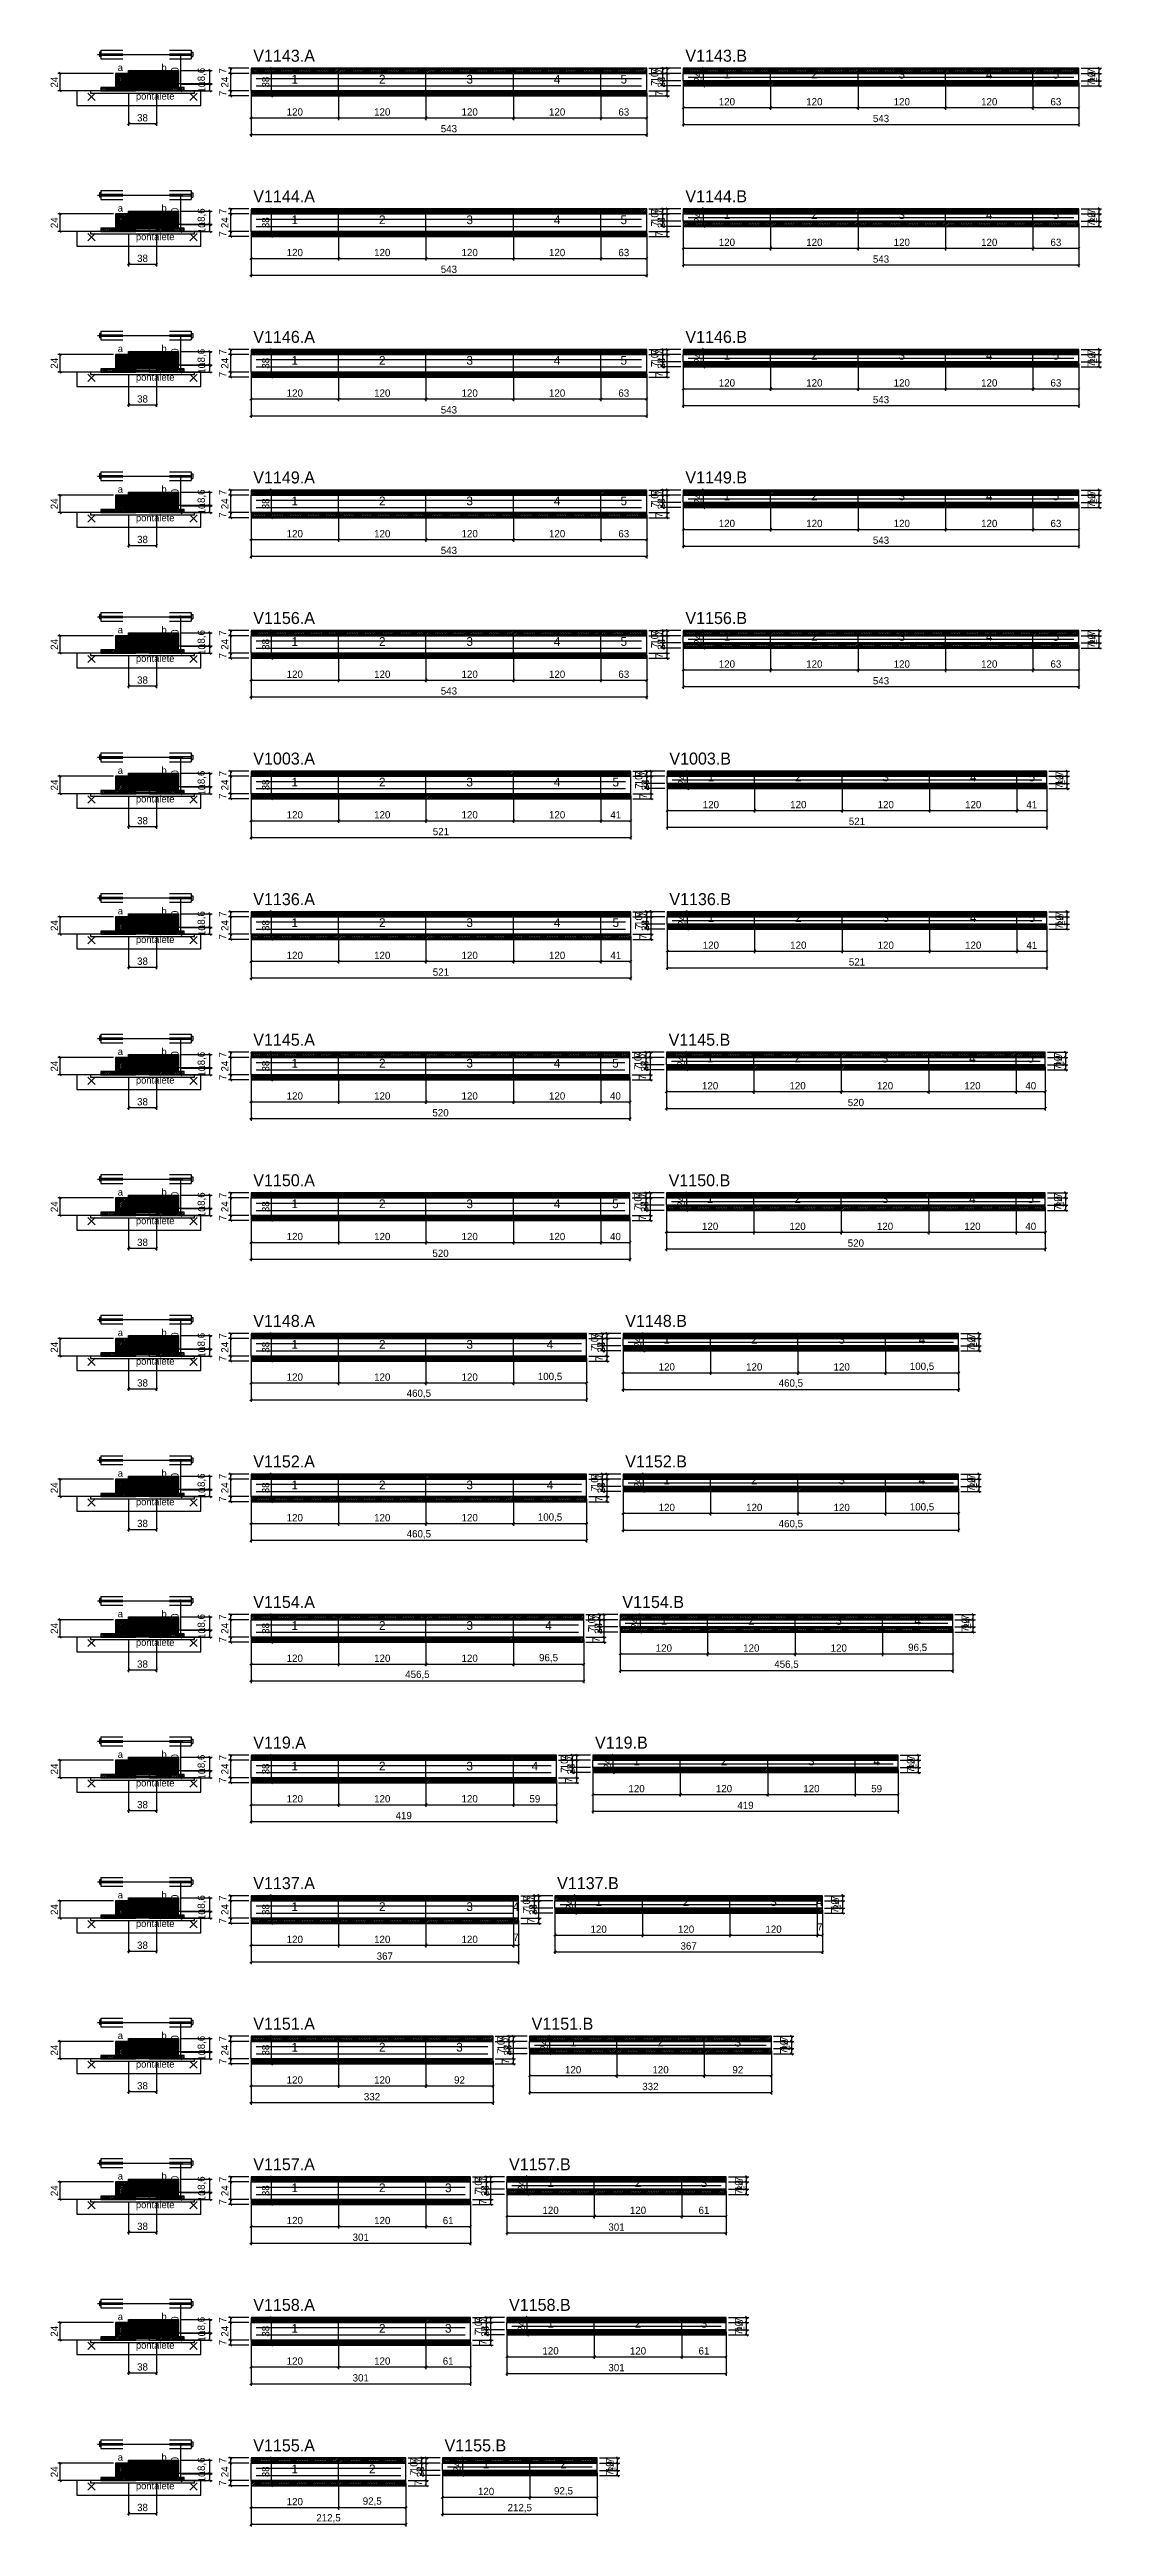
# Model space of a CAD drawing. Extents: x -10500 to 3070, y -11667 to 1250.
# Drawn here: x -69 to 1375, y -11667 to -8266 of the extents above; entities that cross this region are included whole.
import ezdxf
from ezdxf.enums import TextEntityAlignment as Align

# ---------------------------------------------------------------- set-up
doc = ezdxf.new("R2010")
doc.units = 0
for name, color, linetype in [('5', 5, 'Continuous'), ('barrote', 126, 'Continuous'), ('CONCRETO', 251, 'Continuous'), ('COTA', 241, 'Continuous'), ('detalhes', 7, 'Continuous'), ('ESTRUTURACAO', 7, 'Continuous'), ('Hachura', 251, 'Continuous'), ('Madeira', 126, 'Continuous'), ('NOMENCLATURA', 7, 'Continuous'), ('Painéis', 200, 'Continuous'), ('presilha', 224, 'Continuous'), ('SARR_2.2x7', 40, 'Continuous'), ('SCO-___-LAJ', 224, 'Continuous'), ('TENSOR', 224, 'Continuous')]:
    doc.layers.add(name, color=color, linetype=linetype)
doc.dimstyles.new('PAINEL', dxfattribs={"dimtxt": 10, "dimasz": 3, "dimexe": 3, "dimexo": 3, "dimgap": 3, "dimtad": 1, "dimblk": 'OBLIQUE', "dimblk1": 'OBLIQUE', "dimcen": 2.5, "dimclrd": 4, "dimclre": 4, "dimclrt": 240, "dimazin": 3, "dimtfac": 1, "dimtmove": 0, "dimatfit": 3})

msp = doc.modelspace()

# ---------------------------------------------------------------- texts
at = {"layer": '5'}
for s, p in [('1', (861, -8300)), ('2', (981, -8300)), ('3', (1101, -8300)), ('4', (1221, -8300)), ('5', (1312.5, -8300)), ('1', (268, -8307)), ('2', (388, -8307)), ('3', (508, -8307)), ('4', (628, -8307)), ('5', (719.5, -8307)), ('1', (268, -8500)), ('2', (388, -8500)), ('3', (508, -8500)), ('4', (628, -8500)), ('5', (719.5, -8500)), ('1', (861, -8493)), ('2', (981, -8493)), ('3', (1101, -8493)), ('4', (1221, -8493)), ('5', (1312.5, -8493)), ('1', (268, -8693)), ('2', (388, -8693)), ('3', (508, -8693)), ('4', (628, -8693)), ('5', (719.5, -8693)), ('1', (861, -8686)), ('2', (981, -8686)), ('3', (1101, -8686)), ('4', (1221, -8686)), ('5', (1312.5, -8686)), ('1', (861, -8879)), ('2', (981, -8879)), ('3', (1101, -8879)), ('4', (1221, -8879)), ('5', (1312.5, -8879)), ('1', (268, -8886)), ('2', (388, -8886)), ('3', (508, -8886)), ('4', (628, -8886)), ('5', (719.5, -8886)), ('1', (268, -9079)), ('2', (388, -9079)), ('3', (508, -9079)), ('4', (628, -9079)), ('5', (719.5, -9079)), ('1', (861, -9072)), ('2', (981, -9072)), ('3', (1101, -9072)), ('4', (1221, -9072)), ('5', (1312.5, -9072)), ('1', (268, -9272)), ('2', (388, -9272)), ('3', (508, -9272)), ('4', (628, -9272)), ('5', (708.5, -9272)), ('1', (839, -9265)), ('2', (959, -9265)), ('3', (1079, -9265)), ('4', (1199, -9265)), ('5', (1279.5, -9265)), ('1', (839, -9458)), ('2', (959, -9458)), ('3', (1079, -9458)), ('4', (1199, -9458)), ('5', (1279.5, -9458)), ('1', (268, -9465)), ('2', (388, -9465)), ('3', (508, -9465)), ('4', (628, -9465)), ('5', (708.5, -9465)), ('1', (268, -9658)), ('2', (388, -9658)), ('3', (508, -9658)), ('4', (628, -9658)), ('5', (708, -9658)), ('1', (838, -9651)), ('2', (958, -9651)), ('3', (1078, -9651)), ('4', (1198, -9651)), ('5', (1278, -9651)), ('1', (268, -9851)), ('2', (388, -9851)), ('3', (508, -9851)), ('4', (628, -9851)), ('5', (708, -9851)), ('1', (838, -9844)), ('2', (958, -9844)), ('3', (1078, -9844)), ('4', (1198, -9844)), ('5', (1278, -9844)), ('1', (778.5, -10037)), ('2', (898.5, -10037)), ('3', (1018.5, -10037)), ('4', (1128.75, -10037)), ('1', (268, -10044)), ('2', (388, -10044)), ('3', (508, -10044)), ('4', (618.25, -10044)), ('1', (268, -10237)), ('2', (388, -10237)), ('3', (508, -10237)), ('4', (618.25, -10237)), ('1', (778.5, -10230)), ('2', (898.5, -10230)), ('3', (1018.5, -10230)), ('4', (1128.75, -10230)), ('1', (268, -10430)), ('2', (388, -10430)), ('3', (508, -10430)), ('4', (616.25, -10430)), ('1', (774.5, -10423)), ('2', (894.5, -10423)), ('3', (1014.5, -10423)), ('4', (1122.75, -10423)), ('1', (737, -10616)), ('2', (857, -10616)), ('3', (977, -10616)), ('4', (1066.5, -10616)), ('1', (268, -10623)), ('2', (388, -10623)), ('3', (508, -10623)), ('4', (597.5, -10623)), ('1', (268, -10816)), ('2', (388, -10816)), ('3', (508, -10816)), ('4', (571.5, -10816)), ('1', (685, -10809)), ('2', (805, -10809)), ('3', (925, -10809)), ('4', (988.5, -10809)), ('1', (268, -11009)), ('2', (388, -11009)), ('3', (494, -11009)), ('1', (650, -11002)), ('2', (770, -11002)), ('3', (876, -11002)), ('1', (268, -11202)), ('2', (388, -11202)), ('3', (478.5, -11202)), ('1', (619, -11195)), ('2', (739, -11195)), ('3', (829.5, -11195)), ('1', (268, -11395)), ('2', (388, -11395)), ('3', (478.5, -11395)), ('1', (619, -11388)), ('2', (739, -11388)), ('3', (829.5, -11388)), ('1', (268, -11588)), ('2', (374.25, -11588)), ('1', (530.5, -11581)), ('2', (636.75, -11581))]:
    msp.add_text(s, height=12, dxfattribs=at).set_placement(p, align=Align.MIDDLE_CENTER)
at = {"layer": 'detalhes'}
for s, p in [('a', (25, -8295.7)), ('b', (85, -8295.7)), ('c', (50, -8312.5)), ('a', (25, -8488.7)), ('c', (50, -8505.5)), ('b', (85, -8488.7)), ('b', (85, -8681.7)), ('a', (25, -8681.7)), ('c', (50, -8698.5)), ('a', (25, -8874.7)), ('b', (85, -8874.7)), ('c', (50, -8891.5)), ('a', (25, -9067.7)), ('c', (50, -9084.5)), ('b', (85, -9067.7)), ('a', (25, -9260.7)), ('c', (50, -9277.5)), ('b', (85, -9260.7)), ('a', (25, -9453.7)), ('b', (85, -9453.7)), ('c', (50, -9470.5)), ('a', (25, -9646.7)), ('c', (50, -9663.5)), ('b', (85, -9646.7)), ('a', (25, -9839.7)), ('c', (50, -9856.5)), ('b', (85, -9839.7)), ('a', (25, -10032.7)), ('b', (85, -10032.7)), ('c', (50, -10049.5)), ('a', (25, -10225.7)), ('c', (50, -10242.5)), ('b', (85, -10225.7)), ('a', (25, -10418.7)), ('c', (50, -10435.5)), ('b', (85, -10418.7)), ('a', (25, -10611.7)), ('b', (85, -10611.7)), ('c', (50, -10628.5)), ('a', (25, -10804.7)), ('c', (50, -10821.5)), ('b', (85, -10804.7)), ('a', (25, -10997.7)), ('c', (50, -11014.5)), ('b', (85, -10997.7)), ('a', (25, -11190.7)), ('b', (85, -11190.7)), ('c', (50, -11207.5)), ('a', (25, -11383.7)), ('b', (85, -11383.7)), ('c', (50, -11400.5)), ('a', (25, -11576.7)), ('c', (50, -11593.5)), ('b', (85, -11576.7))]:
    msp.add_text(s, height=9.6, dxfattribs=at).set_placement(p)
at = {"layer": 'ESTRUTURACAO'}
for p in [(50, -8335), (50, -8528), (50, -8721), (50, -8914), (50, -9107), (50, -9300), (50, -9493), (50, -9686), (50, -9879), (50, -10072), (50, -10265), (50, -10458), (50, -10651), (50, -10844), (50, -11037), (50, -11230), (50, -11423), (50, -11616)]:
    msp.add_text('pontalete', height=9.6, dxfattribs=at).set_placement(p)
at = {"layer": 'NOMENCLATURA'}
for s, p in [('V1143.A', (211, -8283)), ('V1143.B', (804, -8283)), ('V1144.A', (211, -8476)), ('V1144.B', (804, -8476)), ('V1146.A', (211, -8669)), ('V1146.B', (804, -8669)), ('V1149.A', (211, -8862)), ('V1149.B', (804, -8862)), ('V1156.A', (211, -9055)), ('V1156.B', (804, -9055)), ('V1003.A', (211, -9248)), ('V1003.B', (782, -9248)), ('V1136.A', (211, -9441)), ('V1136.B', (782, -9441)), ('V1145.A', (211, -9634)), ('V1145.B', (781, -9634)), ('V1150.A', (211, -9827)), ('V1150.B', (781, -9827)), ('V1148.A', (211, -10020)), ('V1148.B', (721.5, -10020)), ('V1152.A', (211, -10213)), ('V1152.B', (721.5, -10213)), ('V1154.A', (211, -10406)), ('V1154.B', (717.5, -10406)), ('V119.A', (211, -10599)), ('V119.B', (680, -10599)), ('V1137.A', (211, -10792)), ('V1137.B', (628, -10792)), ('V1151.A', (211, -10985)), ('V1151.B', (593, -10985)), ('V1157.A', (211, -11178)), ('V1157.B', (562, -11178)), ('V1158.A', (211, -11371)), ('V1158.B', (562, -11371)), ('V1155.A', (211, -11564)), ('V1155.B', (473.5, -11564))]:
    msp.add_text(s, height=16.5, dxfattribs=at).set_placement(p)

# ---------------------------------------------------------------- blocks, each defined once
blk = doc.blocks.new('PAR_ESQ')
for p, q in [((-1, -1), (1, 1)), ((-1, 1), (1, -1))]:
    blk.add_line(p, q)
blk = doc.blocks.new('PAR_FUNDO_ESQ')
for p, q in [((-1, -1), (1, 1)), ((-1, 1), (1, -1))]:
    blk.add_line(p, q)
blk = doc.blocks.new('PAR_FUNDO_DIR')
for p, q in [((-1, -1), (1, 1)), ((-1, 1), (1, -1))]:
    blk.add_line(p, q)
blk = doc.blocks.new('par_int_esq')
for p, q in [((-1, -1), (1, 1)), ((-1, 1), (1, -1))]:
    blk.add_line(p, q)
blk = doc.blocks.new('par_int_dir')
for p, q in [((-1, -1), (1, 1)), ((-1, 1), (1, -1))]:
    blk.add_line(p, q)
blk = doc.blocks.new('_OBLIQUE')
at = {"color": 0, "linetype": 'BYBLOCK'}
blk.add_line((-0.5, -0.5), (0.5, 0.5), dxfattribs=at)

# ---------------------------------------------------------------- dimensions: what is measured, and where the dimension line sits
at = {"layer": 'COTA'}
for base, p1, p2 in [((-54, -8323), (2, -8323), (22, -8299)), ((111.5, -8323), (96, -8323), (96, -8273)), ((151.5, -8313.6), (108.5, -8313.6), (108.5, -8295)), ((180, -8299), (208, -8299), (208, -8292)), ((180, -8323), (208, -8323), (208, -8299)), ((236, -8330), (208, -8330), (208, -8292)), ((779, -8330), (751, -8330), (751, -8292)), ((779, -8299), (751, -8299), (751, -8292)), ((779, -8323), (751, -8323), (751, -8299)), ((773, -8299), (801, -8299), (801, -8292)), ((773, -8309), (801, -8309), (801, -8299)), ((829, -8316), (801, -8316), (801, -8292)), ((1372, -8316), (1344, -8316), (1344, -8292)), ((1372, -8299), (1344, -8299), (1344, -8292)), ((1372, -8309), (1344, -8309), (1344, -8299)), ((151.5, -8323), (96, -8323), (96, -8313)), ((180, -8330), (208, -8330), (208, -8323)), ((779, -8330), (751, -8330), (751, -8323)), ((773, -8316), (801, -8316), (801, -8309)), ((1372, -8316), (1344, -8316), (1344, -8309)), ((111.5, -8516), (96, -8516), (96, -8466)), ((-54, -8516), (2, -8516), (22, -8492)), ((151.5, -8506.6), (108.5, -8506.6), (108.5, -8488)), ((180, -8492), (208, -8492), (208, -8485)), ((180, -8516), (208, -8516), (208, -8492)), ((236, -8523), (208, -8523), (208, -8485)), ((779, -8523), (751, -8523), (751, -8485)), ((779, -8492), (751, -8492), (751, -8485)), ((779, -8516), (751, -8516), (751, -8492)), ((773, -8492), (801, -8492), (801, -8485)), ((773, -8502), (801, -8502), (801, -8492)), ((773, -8509), (801, -8509), (801, -8502)), ((829, -8509), (801, -8509), (801, -8485)), ((1372, -8509), (1344, -8509), (1344, -8485)), ((1372, -8492), (1344, -8492), (1344, -8485)), ((1372, -8502), (1344, -8502), (1344, -8492)), ((1372, -8509), (1344, -8509), (1344, -8502)), ((151.5, -8516), (96, -8516), (96, -8506)), ((180, -8523), (208, -8523), (208, -8516)), ((779, -8523), (751, -8523), (751, -8516)), ((111.5, -8709), (96, -8709), (96, -8659)), ((-54, -8709), (2, -8709), (22, -8685)), ((151.5, -8709), (96, -8709), (96, -8699)), ((151.5, -8699.6), (108.5, -8699.6), (108.5, -8681)), ((180, -8685), (208, -8685), (208, -8678)), ((180, -8709), (208, -8709), (208, -8685)), ((236, -8716), (208, -8716), (208, -8678)), ((779, -8716), (751, -8716), (751, -8678)), ((779, -8685), (751, -8685), (751, -8678)), ((779, -8709), (751, -8709), (751, -8685)), ((773, -8685), (801, -8685), (801, -8678)), ((773, -8695), (801, -8695), (801, -8685)), ((773, -8702), (801, -8702), (801, -8695)), ((829, -8702), (801, -8702), (801, -8678)), ((1372, -8702), (1344, -8702), (1344, -8678)), ((1372, -8685), (1344, -8685), (1344, -8678)), ((1372, -8695), (1344, -8695), (1344, -8685)), ((1372, -8702), (1344, -8702), (1344, -8695)), ((180, -8716), (208, -8716), (208, -8709)), ((779, -8716), (751, -8716), (751, -8709)), ((111.5, -8902), (96, -8902), (96, -8852)), ((151.5, -8892.6), (108.5, -8892.6), (108.5, -8874)), ((180, -8878), (208, -8878), (208, -8871)), ((236, -8909), (208, -8909), (208, -8871)), ((779, -8909), (751, -8909), (751, -8871)), ((779, -8878), (751, -8878), (751, -8871)), ((773, -8878), (801, -8878), (801, -8871)), ((773, -8888), (801, -8888), (801, -8878)), ((829, -8895), (801, -8895), (801, -8871)), ((1372, -8895), (1344, -8895), (1344, -8871)), ((1372, -8878), (1344, -8878), (1344, -8871)), ((1372, -8888), (1344, -8888), (1344, -8878)), ((-54, -8902), (2, -8902), (22, -8878)), ((151.5, -8902), (96, -8902), (96, -8892)), ((180, -8909), (208, -8909), (208, -8902)), ((180, -8902), (208, -8902), (208, -8878)), ((779, -8902), (751, -8902), (751, -8878)), ((779, -8909), (751, -8909), (751, -8902)), ((773, -8895), (801, -8895), (801, -8888)), ((1372, -8895), (1344, -8895), (1344, -8888)), ((111.5, -9095), (96, -9095), (96, -9045)), ((-54, -9095), (2, -9095), (22, -9071)), ((151.5, -9085.6), (108.5, -9085.6), (108.5, -9067)), ((180, -9071), (208, -9071), (208, -9064)), ((180, -9095), (208, -9095), (208, -9071)), ((236, -9102), (208, -9102), (208, -9064)), ((779, -9102), (751, -9102), (751, -9064)), ((779, -9071), (751, -9071), (751, -9064)), ((779, -9095), (751, -9095), (751, -9071)), ((773, -9071), (801, -9071), (801, -9064)), ((773, -9081), (801, -9081), (801, -9071)), ((773, -9088), (801, -9088), (801, -9081)), ((829, -9088), (801, -9088), (801, -9064)), ((1372, -9088), (1344, -9088), (1344, -9064)), ((1372, -9071), (1344, -9071), (1344, -9064)), ((1372, -9081), (1344, -9081), (1344, -9071)), ((1372, -9088), (1344, -9088), (1344, -9081)), ((151.5, -9095), (96, -9095), (96, -9085)), ((180, -9102), (208, -9102), (208, -9095)), ((779, -9102), (751, -9102), (751, -9095)), ((111.5, -9288), (96, -9288), (96, -9238)), ((-54, -9288), (2, -9288), (22, -9264)), ((151.5, -9288), (96, -9288), (96, -9278)), ((151.5, -9278.6), (108.5, -9278.6), (108.5, -9260)), ((180, -9264), (208, -9264), (208, -9257)), ((180, -9288), (208, -9288), (208, -9264)), ((236, -9295), (208, -9295), (208, -9257)), ((757, -9295), (729, -9295), (729, -9257)), ((757, -9264), (729, -9264), (729, -9257)), ((757, -9288), (729, -9288), (729, -9264)), ((751, -9264), (779, -9264), (779, -9257)), ((751, -9274), (779, -9274), (779, -9264)), ((751, -9281), (779, -9281), (779, -9274)), ((807, -9281), (779, -9281), (779, -9257)), ((1328, -9281), (1300, -9281), (1300, -9257)), ((1328, -9264), (1300, -9264), (1300, -9257)), ((1328, -9274), (1300, -9274), (1300, -9264)), ((1328, -9281), (1300, -9281), (1300, -9274)), ((180, -9295), (208, -9295), (208, -9288)), ((757, -9295), (729, -9295), (729, -9288)), ((111.5, -9481), (96, -9481), (96, -9431)), ((151.5, -9471.6), (108.5, -9471.6), (108.5, -9453)), ((180, -9457), (208, -9457), (208, -9450)), ((236, -9488), (208, -9488), (208, -9450)), ((757, -9488), (729, -9488), (729, -9450)), ((757, -9457), (729, -9457), (729, -9450)), ((751, -9457), (779, -9457), (779, -9450)), ((807, -9474), (779, -9474), (779, -9450)), ((1328, -9474), (1300, -9474), (1300, -9450)), ((1328, -9457), (1300, -9457), (1300, -9450)), ((-54, -9481), (2, -9481), (22, -9457)), ((151.5, -9481), (96, -9481), (96, -9471)), ((180, -9488), (208, -9488), (208, -9481)), ((180, -9481), (208, -9481), (208, -9457)), ((757, -9481), (729, -9481), (729, -9457)), ((757, -9488), (729, -9488), (729, -9481)), ((751, -9467), (779, -9467), (779, -9457)), ((751, -9474), (779, -9474), (779, -9467)), ((1328, -9467), (1300, -9467), (1300, -9457)), ((1328, -9474), (1300, -9474), (1300, -9467)), ((111.5, -9674), (96, -9674), (96, -9624)), ((-54, -9674), (2, -9674), (22, -9650)), ((151.5, -9664.6), (108.5, -9664.6), (108.5, -9646)), ((180, -9650), (208, -9650), (208, -9643)), ((180, -9674), (208, -9674), (208, -9650)), ((236, -9681), (208, -9681), (208, -9643)), ((756, -9681), (728, -9681), (728, -9643)), ((756, -9650), (728, -9650), (728, -9643)), ((756, -9674), (728, -9674), (728, -9650)), ((750, -9650), (778, -9650), (778, -9643)), ((750, -9660), (778, -9660), (778, -9650)), ((806, -9667), (778, -9667), (778, -9643)), ((1326, -9667), (1298, -9667), (1298, -9643)), ((1326, -9650), (1298, -9650), (1298, -9643)), ((1326, -9660), (1298, -9660), (1298, -9650)), ((151.5, -9674), (96, -9674), (96, -9664)), ((180, -9681), (208, -9681), (208, -9674)), ((756, -9681), (728, -9681), (728, -9674)), ((750, -9667), (778, -9667), (778, -9660)), ((1326, -9667), (1298, -9667), (1298, -9660)), ((111.5, -9867), (96, -9867), (96, -9817)), ((-54, -9867), (2, -9867), (22, -9843)), ((151.5, -9867), (96, -9867), (96, -9857)), ((151.5, -9857.6), (108.5, -9857.6), (108.5, -9839)), ((180, -9843), (208, -9843), (208, -9836)), ((180, -9867), (208, -9867), (208, -9843)), ((236, -9874), (208, -9874), (208, -9836)), ((756, -9874), (728, -9874), (728, -9836)), ((756, -9843), (728, -9843), (728, -9836)), ((756, -9867), (728, -9867), (728, -9843)), ((750, -9843), (778, -9843), (778, -9836)), ((750, -9853), (778, -9853), (778, -9843)), ((750, -9860), (778, -9860), (778, -9853)), ((806, -9860), (778, -9860), (778, -9836)), ((1326, -9860), (1298, -9860), (1298, -9836)), ((1326, -9843), (1298, -9843), (1298, -9836)), ((1326, -9853), (1298, -9853), (1298, -9843)), ((1326, -9860), (1298, -9860), (1298, -9853)), ((180, -9874), (208, -9874), (208, -9867)), ((756, -9874), (728, -9874), (728, -9867)), ((111.5, -10060), (96, -10060), (96, -10010)), ((151.5, -10050.6), (108.5, -10050.6), (108.5, -10032)), ((180, -10036), (208, -10036), (208, -10029)), ((236, -10067), (208, -10067), (208, -10029)), ((696.5, -10067), (668.5, -10067), (668.5, -10029)), ((696.5, -10036), (668.5, -10036), (668.5, -10029)), ((690.5, -10036), (718.5, -10036), (718.5, -10029)), ((746.5, -10053), (718.5, -10053), (718.5, -10029)), ((1207, -10053), (1179, -10053), (1179, -10029)), ((1207, -10036), (1179, -10036), (1179, -10029)), ((-54, -10060), (2, -10060), (22, -10036)), ((151.5, -10060), (96, -10060), (96, -10050)), ((180, -10067), (208, -10067), (208, -10060)), ((180, -10060), (208, -10060), (208, -10036)), ((696.5, -10060), (668.5, -10060), (668.5, -10036)), ((696.5, -10067), (668.5, -10067), (668.5, -10060)), ((690.5, -10046), (718.5, -10046), (718.5, -10036)), ((690.5, -10053), (718.5, -10053), (718.5, -10046)), ((1207, -10046), (1179, -10046), (1179, -10036)), ((1207, -10053), (1179, -10053), (1179, -10046)), ((111.5, -10253), (96, -10253), (96, -10203)), ((-54, -10253), (2, -10253), (22, -10229)), ((151.5, -10243.6), (108.5, -10243.6), (108.5, -10225)), ((180, -10229), (208, -10229), (208, -10222)), ((180, -10253), (208, -10253), (208, -10229)), ((236, -10260), (208, -10260), (208, -10222)), ((696.5, -10260), (668.5, -10260), (668.5, -10222)), ((696.5, -10229), (668.5, -10229), (668.5, -10222)), ((696.5, -10253), (668.5, -10253), (668.5, -10229)), ((690.5, -10229), (718.5, -10229), (718.5, -10222)), ((690.5, -10239), (718.5, -10239), (718.5, -10229)), ((746.5, -10246), (718.5, -10246), (718.5, -10222)), ((1207, -10246), (1179, -10246), (1179, -10222)), ((1207, -10229), (1179, -10229), (1179, -10222)), ((1207, -10239), (1179, -10239), (1179, -10229)), ((151.5, -10253), (96, -10253), (96, -10243)), ((180, -10260), (208, -10260), (208, -10253)), ((696.5, -10260), (668.5, -10260), (668.5, -10253)), ((690.5, -10246), (718.5, -10246), (718.5, -10239)), ((1207, -10246), (1179, -10246), (1179, -10239)), ((111.5, -10446), (96, -10446), (96, -10396)), ((-54, -10446), (2, -10446), (22, -10422)), ((151.5, -10446), (96, -10446), (96, -10436)), ((151.5, -10436.6), (108.5, -10436.6), (108.5, -10418)), ((180, -10422), (208, -10422), (208, -10415)), ((180, -10446), (208, -10446), (208, -10422)), ((236, -10453), (208, -10453), (208, -10415)), ((692.5, -10453), (664.5, -10453), (664.5, -10415)), ((692.5, -10422), (664.5, -10422), (664.5, -10415)), ((692.5, -10446), (664.5, -10446), (664.5, -10422)), ((686.5, -10422), (714.5, -10422), (714.5, -10415)), ((686.5, -10432), (714.5, -10432), (714.5, -10422)), ((686.5, -10439), (714.5, -10439), (714.5, -10432)), ((742.5, -10439), (714.5, -10439), (714.5, -10415)), ((1199, -10439), (1171, -10439), (1171, -10415)), ((1199, -10422), (1171, -10422), (1171, -10415)), ((1199, -10432), (1171, -10432), (1171, -10422)), ((1199, -10439), (1171, -10439), (1171, -10432)), ((180, -10453), (208, -10453), (208, -10446)), ((692.5, -10453), (664.5, -10453), (664.5, -10446)), ((111.5, -10639), (96, -10639), (96, -10589)), ((151.5, -10629.6), (108.5, -10629.6), (108.5, -10611)), ((180, -10615), (208, -10615), (208, -10608)), ((236, -10646), (208, -10646), (208, -10608)), ((655, -10646), (627, -10646), (627, -10608)), ((655, -10615), (627, -10615), (627, -10608)), ((649, -10615), (677, -10615), (677, -10608)), ((705, -10632), (677, -10632), (677, -10608)), ((1124, -10632), (1096, -10632), (1096, -10608)), ((1124, -10615), (1096, -10615), (1096, -10608)), ((-54, -10639), (2, -10639), (22, -10615)), ((151.5, -10639), (96, -10639), (96, -10629)), ((180, -10646), (208, -10646), (208, -10639)), ((180, -10639), (208, -10639), (208, -10615)), ((655, -10639), (627, -10639), (627, -10615)), ((655, -10646), (627, -10646), (627, -10639)), ((649, -10625), (677, -10625), (677, -10615)), ((649, -10632), (677, -10632), (677, -10625)), ((1124, -10625), (1096, -10625), (1096, -10615)), ((1124, -10632), (1096, -10632), (1096, -10625)), ((-54, -10832), (2, -10832), (22, -10808)), ((111.5, -10832), (96, -10832), (96, -10782)), ((151.5, -10822.6), (108.5, -10822.6), (108.5, -10804)), ((180, -10808), (208, -10808), (208, -10801)), ((180, -10832), (208, -10832), (208, -10808)), ((236, -10839), (208, -10839), (208, -10801)), ((603, -10839), (575, -10839), (575, -10801)), ((603, -10808), (575, -10808), (575, -10801)), ((603, -10832), (575, -10832), (575, -10808)), ((597, -10808), (625, -10808), (625, -10801)), ((597, -10818), (625, -10818), (625, -10808)), ((653, -10825), (625, -10825), (625, -10801)), ((1020, -10825), (992, -10825), (992, -10801)), ((1020, -10808), (992, -10808), (992, -10801)), ((1020, -10818), (992, -10818), (992, -10808)), ((151.5, -10832), (96, -10832), (96, -10822)), ((180, -10839), (208, -10839), (208, -10832)), ((603, -10839), (575, -10839), (575, -10832)), ((597, -10825), (625, -10825), (625, -10818)), ((1020, -10825), (992, -10825), (992, -10818)), ((111.5, -11025), (96, -11025), (96, -10975)), ((-54, -11025), (2, -11025), (22, -11001)), ((151.5, -11025), (96, -11025), (96, -11015)), ((151.5, -11015.6), (108.5, -11015.6), (108.5, -10997)), ((180, -11001), (208, -11001), (208, -10994)), ((180, -11025), (208, -11025), (208, -11001)), ((236, -11032), (208, -11032), (208, -10994)), ((568, -11032), (540, -11032), (540, -10994)), ((568, -11001), (540, -11001), (540, -10994)), ((568, -11025), (540, -11025), (540, -11001)), ((562, -11001), (590, -11001), (590, -10994)), ((562, -11011), (590, -11011), (590, -11001)), ((562, -11018), (590, -11018), (590, -11011)), ((618, -11018), (590, -11018), (590, -10994)), ((950, -11018), (922, -11018), (922, -10994)), ((950, -11001), (922, -11001), (922, -10994)), ((950, -11011), (922, -11011), (922, -11001)), ((950, -11018), (922, -11018), (922, -11011)), ((180, -11032), (208, -11032), (208, -11025)), ((568, -11032), (540, -11032), (540, -11025)), ((111.5, -11218), (96, -11218), (96, -11168)), ((151.5, -11208.6), (108.5, -11208.6), (108.5, -11190)), ((180, -11194), (208, -11194), (208, -11187)), ((236, -11225), (208, -11225), (208, -11187)), ((537, -11225), (509, -11225), (509, -11187)), ((537, -11194), (509, -11194), (509, -11187)), ((531, -11194), (559, -11194), (559, -11187)), ((587, -11211), (559, -11211), (559, -11187)), ((888, -11211), (860, -11211), (860, -11187)), ((888, -11194), (860, -11194), (860, -11187)), ((-54, -11218), (2, -11218), (22, -11194)), ((151.5, -11218), (96, -11218), (96, -11208)), ((180, -11225), (208, -11225), (208, -11218)), ((180, -11218), (208, -11218), (208, -11194)), ((537, -11218), (509, -11218), (509, -11194)), ((537, -11225), (509, -11225), (509, -11218)), ((531, -11204), (559, -11204), (559, -11194)), ((531, -11211), (559, -11211), (559, -11204)), ((888, -11204), (860, -11204), (860, -11194)), ((888, -11211), (860, -11211), (860, -11204)), ((-54, -11411), (2, -11411), (22, -11387)), ((111.5, -11411), (96, -11411), (96, -11361)), ((151.5, -11401.6), (108.5, -11401.6), (108.5, -11383)), ((180, -11387), (208, -11387), (208, -11380)), ((180, -11411), (208, -11411), (208, -11387)), ((236, -11418), (208, -11418), (208, -11380)), ((537, -11418), (509, -11418), (509, -11380)), ((537, -11387), (509, -11387), (509, -11380)), ((537, -11411), (509, -11411), (509, -11387)), ((531, -11387), (559, -11387), (559, -11380)), ((531, -11397), (559, -11397), (559, -11387)), ((587, -11404), (559, -11404), (559, -11380)), ((888, -11404), (860, -11404), (860, -11380)), ((888, -11387), (860, -11387), (860, -11380)), ((888, -11397), (860, -11397), (860, -11387)), ((151.5, -11411), (96, -11411), (96, -11401)), ((180, -11418), (208, -11418), (208, -11411)), ((537, -11418), (509, -11418), (509, -11411)), ((531, -11404), (559, -11404), (559, -11397)), ((888, -11404), (860, -11404), (860, -11397)), ((111.5, -11604), (96, -11604), (96, -11554)), ((-54, -11604), (2, -11604), (22, -11580)), ((151.5, -11604), (96, -11604), (96, -11594)), ((151.5, -11594.6), (108.5, -11594.6), (108.5, -11576)), ((180, -11580), (208, -11580), (208, -11573)), ((180, -11604), (208, -11604), (208, -11580)), ((236, -11611), (208, -11611), (208, -11573)), ((448.5, -11611), (420.5, -11611), (420.5, -11573)), ((448.5, -11580), (420.5, -11580), (420.5, -11573)), ((448.5, -11604), (420.5, -11604), (420.5, -11580)), ((442.5, -11580), (470.5, -11580), (470.5, -11573)), ((442.5, -11590), (470.5, -11590), (470.5, -11580)), ((442.5, -11597), (470.5, -11597), (470.5, -11590)), ((498.5, -11597), (470.5, -11597), (470.5, -11573)), ((711, -11597), (683, -11597), (683, -11573)), ((711, -11580), (683, -11580), (683, -11573)), ((711, -11590), (683, -11590), (683, -11580)), ((711, -11597), (683, -11597), (683, -11590)), ((180, -11611), (208, -11611), (208, -11604)), ((448.5, -11611), (420.5, -11611), (420.5, -11604))]:
    msp.add_linear_dim(base=base, p1=p1, p2=p2, angle=90, dimstyle='PAINEL', dxfattribs=at).render()
for base, p1, p2 in [((40, -8368), (40, -8323), (78, -8323)), ((208, -8360), (208, -8323), (328, -8323)), ((208, -8383), (208, -8323), (751, -8323)), ((328, -8360), (328, -8323), (448, -8323)), ((448, -8360), (448, -8323), (568, -8323)), ((568, -8360), (568, -8323), (688, -8323)), ((688, -8360), (688, -8323), (751, -8323)), ((801, -8346), (801, -8309), (921, -8309)), ((801, -8369), (801, -8309), (1344, -8309)), ((921, -8346), (921, -8309), (1041, -8309)), ((1041, -8346), (1041, -8309), (1161, -8309)), ((1161, -8346), (1161, -8309), (1281, -8309)), ((1281, -8346), (1281, -8309), (1344, -8309)), ((40, -8561), (40, -8516), (78, -8516)), ((208, -8553), (208, -8516), (328, -8516)), ((208, -8576), (208, -8516), (751, -8516)), ((328, -8553), (328, -8516), (448, -8516)), ((448, -8553), (448, -8516), (568, -8516)), ((568, -8553), (568, -8516), (688, -8516)), ((688, -8553), (688, -8516), (751, -8516)), ((801, -8539), (801, -8502), (921, -8502)), ((801, -8562), (801, -8502), (1344, -8502)), ((921, -8539), (921, -8502), (1041, -8502)), ((1041, -8539), (1041, -8502), (1161, -8502)), ((1161, -8539), (1161, -8502), (1281, -8502)), ((1281, -8539), (1281, -8502), (1344, -8502)), ((801, -8732), (801, -8695), (921, -8695)), ((801, -8755), (801, -8695), (1344, -8695)), ((921, -8732), (921, -8695), (1041, -8695)), ((1041, -8732), (1041, -8695), (1161, -8695)), ((1161, -8732), (1161, -8695), (1281, -8695)), ((1281, -8732), (1281, -8695), (1344, -8695)), ((40, -8754), (40, -8709), (78, -8709)), ((208, -8746), (208, -8709), (328, -8709)), ((208, -8769), (208, -8709), (751, -8709)), ((328, -8746), (328, -8709), (448, -8709)), ((448, -8746), (448, -8709), (568, -8709)), ((568, -8746), (568, -8709), (688, -8709)), ((688, -8746), (688, -8709), (751, -8709)), ((40, -8947), (40, -8902), (78, -8902)), ((208, -8939), (208, -8902), (328, -8902)), ((208, -8962), (208, -8902), (751, -8902)), ((328, -8939), (328, -8902), (448, -8902)), ((448, -8939), (448, -8902), (568, -8902)), ((568, -8939), (568, -8902), (688, -8902)), ((688, -8939), (688, -8902), (751, -8902)), ((801, -8925), (801, -8888), (921, -8888)), ((801, -8948), (801, -8888), (1344, -8888)), ((921, -8925), (921, -8888), (1041, -8888)), ((1041, -8925), (1041, -8888), (1161, -8888)), ((1161, -8925), (1161, -8888), (1281, -8888)), ((1281, -8925), (1281, -8888), (1344, -8888)), ((40, -9140), (40, -9095), (78, -9095)), ((208, -9132), (208, -9095), (328, -9095)), ((208, -9155), (208, -9095), (751, -9095)), ((328, -9132), (328, -9095), (448, -9095)), ((448, -9132), (448, -9095), (568, -9095)), ((568, -9132), (568, -9095), (688, -9095)), ((688, -9132), (688, -9095), (751, -9095)), ((801, -9118), (801, -9081), (921, -9081)), ((801, -9141), (801, -9081), (1344, -9081)), ((921, -9118), (921, -9081), (1041, -9081)), ((1041, -9118), (1041, -9081), (1161, -9081)), ((1161, -9118), (1161, -9081), (1281, -9081)), ((1281, -9118), (1281, -9081), (1344, -9081)), ((779, -9311), (779, -9274), (899, -9274)), ((779, -9334), (779, -9274), (1300, -9274)), ((899, -9311), (899, -9274), (1019, -9274)), ((1019, -9311), (1019, -9274), (1139, -9274)), ((1139, -9311), (1139, -9274), (1259, -9274)), ((1259, -9311), (1259, -9274), (1300, -9274)), ((40, -9333), (40, -9288), (78, -9288)), ((208, -9325), (208, -9288), (328, -9288)), ((208, -9348), (208, -9288), (729, -9288)), ((328, -9325), (328, -9288), (448, -9288)), ((448, -9325), (448, -9288), (568, -9288)), ((568, -9325), (568, -9288), (688, -9288)), ((688, -9325), (688, -9288), (729, -9288)), ((40, -9526), (40, -9481), (78, -9481)), ((208, -9518), (208, -9481), (328, -9481)), ((208, -9541), (208, -9481), (729, -9481)), ((328, -9518), (328, -9481), (448, -9481)), ((448, -9518), (448, -9481), (568, -9481)), ((568, -9518), (568, -9481), (688, -9481)), ((688, -9518), (688, -9481), (729, -9481)), ((779, -9504), (779, -9467), (899, -9467)), ((779, -9527), (779, -9467), (1300, -9467)), ((899, -9504), (899, -9467), (1019, -9467)), ((1019, -9504), (1019, -9467), (1139, -9467)), ((1139, -9504), (1139, -9467), (1259, -9467)), ((1259, -9504), (1259, -9467), (1300, -9467)), ((40, -9719), (40, -9674), (78, -9674)), ((208, -9711), (208, -9674), (328, -9674)), ((208, -9734), (208, -9674), (728, -9674)), ((328, -9711), (328, -9674), (448, -9674)), ((448, -9711), (448, -9674), (568, -9674)), ((568, -9711), (568, -9674), (688, -9674)), ((688, -9711), (688, -9674), (728, -9674)), ((778, -9697), (778, -9660), (898, -9660)), ((778, -9720), (778, -9660), (1298, -9660)), ((898, -9697), (898, -9660), (1018, -9660)), ((1018, -9697), (1018, -9660), (1138, -9660)), ((1138, -9697), (1138, -9660), (1258, -9660)), ((1258, -9697), (1258, -9660), (1298, -9660)), ((778, -9890), (778, -9853), (898, -9853)), ((778, -9913), (778, -9853), (1298, -9853)), ((898, -9890), (898, -9853), (1018, -9853)), ((1018, -9890), (1018, -9853), (1138, -9853)), ((1138, -9890), (1138, -9853), (1258, -9853)), ((1258, -9890), (1258, -9853), (1298, -9853)), ((40, -9912), (40, -9867), (78, -9867)), ((208, -9904), (208, -9867), (328, -9867)), ((208, -9927), (208, -9867), (728, -9867)), ((328, -9904), (328, -9867), (448, -9867)), ((448, -9904), (448, -9867), (568, -9867)), ((568, -9904), (568, -9867), (688, -9867)), ((688, -9904), (688, -9867), (728, -9867)), ((40, -10105), (40, -10060), (78, -10060)), ((208, -10097), (208, -10060), (328, -10060)), ((208, -10120), (208, -10060), (668.5, -10060)), ((328, -10097), (328, -10060), (448, -10060)), ((448, -10097), (448, -10060), (568, -10060)), ((568, -10097), (568, -10060), (668.5, -10060)), ((718.5, -10083), (718.5, -10046), (838.5, -10046)), ((718.5, -10106), (718.5, -10046), (1179, -10046)), ((838.5, -10083), (838.5, -10046), (958.5, -10046)), ((958.5, -10083), (958.5, -10046), (1078.5, -10046)), ((1078.5, -10083), (1078.5, -10046), (1179, -10046)), ((40, -10298), (40, -10253), (78, -10253)), ((208, -10290), (208, -10253), (328, -10253)), ((208, -10313), (208, -10253), (668.5, -10253)), ((328, -10290), (328, -10253), (448, -10253)), ((448, -10290), (448, -10253), (568, -10253)), ((568, -10290), (568, -10253), (668.5, -10253)), ((718.5, -10276), (718.5, -10239), (838.5, -10239)), ((718.5, -10299), (718.5, -10239), (1179, -10239)), ((838.5, -10276), (838.5, -10239), (958.5, -10239)), ((958.5, -10276), (958.5, -10239), (1078.5, -10239)), ((1078.5, -10276), (1078.5, -10239), (1179, -10239)), ((714.5, -10469), (714.5, -10432), (834.5, -10432)), ((714.5, -10492), (714.5, -10432), (1171, -10432)), ((834.5, -10469), (834.5, -10432), (954.5, -10432)), ((954.5, -10469), (954.5, -10432), (1074.5, -10432)), ((1074.5, -10469), (1074.5, -10432), (1171, -10432)), ((40, -10491), (40, -10446), (78, -10446)), ((208, -10483), (208, -10446), (328, -10446)), ((208, -10506), (208, -10446), (664.5, -10446)), ((328, -10483), (328, -10446), (448, -10446)), ((448, -10483), (448, -10446), (568, -10446)), ((568, -10483), (568, -10446), (664.5, -10446)), ((40, -10684), (40, -10639), (78, -10639)), ((208, -10676), (208, -10639), (328, -10639)), ((208, -10699), (208, -10639), (627, -10639)), ((328, -10676), (328, -10639), (448, -10639)), ((448, -10676), (448, -10639), (568, -10639)), ((568, -10676), (568, -10639), (627, -10639)), ((677, -10662), (677, -10625), (797, -10625)), ((677, -10685), (677, -10625), (1096, -10625)), ((797, -10662), (797, -10625), (917, -10625)), ((917, -10662), (917, -10625), (1037, -10625)), ((1037, -10662), (1037, -10625), (1096, -10625)), ((40, -10877), (40, -10832), (78, -10832)), ((208, -10869), (208, -10832), (328, -10832)), ((208, -10892), (208, -10832), (575, -10832)), ((328, -10869), (328, -10832), (448, -10832)), ((448, -10869), (448, -10832), (568, -10832)), ((568, -10869), (568, -10832), (575, -10832)), ((625, -10855), (625, -10818), (745, -10818)), ((625, -10878), (625, -10818), (992, -10818)), ((745, -10855), (745, -10818), (865, -10818)), ((865, -10855), (865, -10818), (985, -10818)), ((985, -10855), (985, -10818), (992, -10818)), ((590, -11048), (590, -11011), (710, -11011)), ((590, -11071), (590, -11011), (922, -11011)), ((710, -11048), (710, -11011), (830, -11011)), ((830, -11048), (830, -11011), (922, -11011)), ((40, -11070), (40, -11025), (78, -11025)), ((208, -11062), (208, -11025), (328, -11025)), ((208, -11085), (208, -11025), (540, -11025)), ((328, -11062), (328, -11025), (448, -11025)), ((448, -11062), (448, -11025), (540, -11025)), ((40, -11263), (40, -11218), (78, -11218)), ((208, -11255), (208, -11218), (328, -11218)), ((208, -11278), (208, -11218), (509, -11218)), ((328, -11255), (328, -11218), (448, -11218)), ((448, -11255), (448, -11218), (509, -11218)), ((559, -11241), (559, -11204), (679, -11204)), ((559, -11264), (559, -11204), (860, -11204)), ((679, -11241), (679, -11204), (799, -11204)), ((799, -11241), (799, -11204), (860, -11204)), ((40, -11456), (40, -11411), (78, -11411)), ((208, -11448), (208, -11411), (328, -11411)), ((208, -11471), (208, -11411), (509, -11411)), ((328, -11448), (328, -11411), (448, -11411)), ((448, -11448), (448, -11411), (509, -11411)), ((559, -11434), (559, -11397), (679, -11397)), ((559, -11457), (559, -11397), (860, -11397)), ((679, -11434), (679, -11397), (799, -11397)), ((799, -11434), (799, -11397), (860, -11397)), ((470.5, -11627), (470.5, -11590), (590.5, -11590)), ((470.5, -11650), (470.5, -11590), (683, -11590)), ((590.5, -11627), (590.5, -11590), (683, -11590)), ((40, -11649), (40, -11604), (78, -11604)), ((208, -11641), (208, -11604), (328, -11604)), ((208, -11664), (208, -11604), (420.5, -11604)), ((328, -11641), (328, -11604), (420.5, -11604))]:
    msp.add_linear_dim(base=base, p1=p1, p2=p2, dimstyle='PAINEL', dxfattribs=at).render()

# ---------------------------------------------------------------- hatches: boundary and pattern name
at = {"layer": 'COTA'}
h = msp.add_hatch(dxfattribs=at)
h.set_pattern_fill('ANSI31', scale=0.4)
h.paths.add_polyline_path([(40, -8315), (40, -8295), (108.5, -8295), (108.5, -8313.6), (78, -8313.6), (78, -8315)])
h = msp.add_hatch(dxfattribs=at)
h.set_pattern_fill('ANSI31', scale=0.5)
h.paths.add_polyline_path([(208, -8299), (328, -8299), (328, -8292), (208, -8292)])
h = msp.add_hatch(dxfattribs=at)
h.set_pattern_fill('ANSI31', scale=0.5)
h.paths.add_polyline_path([(328, -8299), (448, -8299), (448, -8292), (328, -8292)])
h = msp.add_hatch(dxfattribs=at)
h.set_pattern_fill('ANSI31', scale=0.5)
h.paths.add_polyline_path([(448, -8299), (568, -8299), (568, -8292), (448, -8292)])
h = msp.add_hatch(dxfattribs=at)
h.set_pattern_fill('ANSI31', scale=0.5)
h.paths.add_polyline_path([(568, -8299), (688, -8299), (688, -8292), (568, -8292)])
h = msp.add_hatch(dxfattribs=at)
h.set_pattern_fill('ANSI31', scale=0.5)
h.paths.add_polyline_path([(688, -8299), (751, -8299), (751, -8292), (688, -8292)])
h = msp.add_hatch(dxfattribs=at)
h.set_pattern_fill('ANSI31', scale=0.5)
h.paths.add_polyline_path([(801, -8299), (921, -8299), (921, -8292), (801, -8292)])
h = msp.add_hatch(dxfattribs=at)
h.set_pattern_fill('ANSI31', scale=0.5)
h.paths.add_polyline_path([(921, -8299), (1041, -8299), (1041, -8292), (921, -8292)])
h = msp.add_hatch(dxfattribs=at)
h.set_pattern_fill('ANSI31', scale=0.5)
h.paths.add_polyline_path([(1041, -8299), (1161, -8299), (1161, -8292), (1041, -8292)])
h = msp.add_hatch(dxfattribs=at)
h.set_pattern_fill('ANSI31', scale=0.5)
h.paths.add_polyline_path([(1161, -8299), (1281, -8299), (1281, -8292), (1161, -8292)])
h = msp.add_hatch(dxfattribs=at)
h.set_pattern_fill('ANSI31', scale=0.5)
h.paths.add_polyline_path([(1281, -8299), (1344, -8299), (1344, -8292), (1281, -8292)])
h = msp.add_hatch(dxfattribs=at)
h.set_pattern_fill('ANSI31', scale=0.5)
h.paths.add_polyline_path([(208, -8330), (328, -8330), (328, -8323), (208, -8323)])
h = msp.add_hatch(dxfattribs=at)
h.set_pattern_fill('ANSI31', scale=0.5)
h.paths.add_polyline_path([(328, -8330), (448, -8330), (448, -8323), (328, -8323)])
h = msp.add_hatch(dxfattribs=at)
h.set_pattern_fill('ANSI31', scale=0.5)
h.paths.add_polyline_path([(448, -8330), (568, -8330), (568, -8323), (448, -8323)])
h = msp.add_hatch(dxfattribs=at)
h.set_pattern_fill('ANSI31', scale=0.5)
h.paths.add_polyline_path([(568, -8330), (688, -8330), (688, -8323), (568, -8323)])
h = msp.add_hatch(dxfattribs=at)
h.set_pattern_fill('ANSI31', scale=0.5)
h.paths.add_polyline_path([(688, -8330), (751, -8330), (751, -8323), (688, -8323)])
h = msp.add_hatch(dxfattribs=at)
h.set_pattern_fill('ANSI31', scale=0.5)
h.paths.add_polyline_path([(801, -8316), (921, -8316), (921, -8309), (801, -8309)])
h = msp.add_hatch(dxfattribs=at)
h.set_pattern_fill('ANSI31', scale=0.5)
h.paths.add_polyline_path([(921, -8316), (1041, -8316), (1041, -8309), (921, -8309)])
h = msp.add_hatch(dxfattribs=at)
h.set_pattern_fill('ANSI31', scale=0.5)
h.paths.add_polyline_path([(1041, -8316), (1161, -8316), (1161, -8309), (1041, -8309)])
h = msp.add_hatch(dxfattribs=at)
h.set_pattern_fill('ANSI31', scale=0.5)
h.paths.add_polyline_path([(1161, -8316), (1281, -8316), (1281, -8309), (1161, -8309)])
h = msp.add_hatch(dxfattribs=at)
h.set_pattern_fill('ANSI31', scale=0.5)
h.paths.add_polyline_path([(1281, -8316), (1344, -8316), (1344, -8309), (1281, -8309)])
h = msp.add_hatch(dxfattribs=at)
h.set_pattern_fill('ANSI31', scale=0.4)
h.paths.add_polyline_path([(40, -8508), (40, -8488), (108.5, -8488), (108.5, -8506.6), (78, -8506.6), (78, -8508)])
h = msp.add_hatch(dxfattribs=at)
h.set_pattern_fill('ANSI31', scale=0.5)
h.paths.add_polyline_path([(208, -8492), (328, -8492), (328, -8485), (208, -8485)])
h = msp.add_hatch(dxfattribs=at)
h.set_pattern_fill('ANSI31', scale=0.5)
h.paths.add_polyline_path([(328, -8492), (448, -8492), (448, -8485), (328, -8485)])
h = msp.add_hatch(dxfattribs=at)
h.set_pattern_fill('ANSI31', scale=0.5)
h.paths.add_polyline_path([(448, -8492), (568, -8492), (568, -8485), (448, -8485)])
h = msp.add_hatch(dxfattribs=at)
h.set_pattern_fill('ANSI31', scale=0.5)
h.paths.add_polyline_path([(568, -8492), (688, -8492), (688, -8485), (568, -8485)])
h = msp.add_hatch(dxfattribs=at)
h.set_pattern_fill('ANSI31', scale=0.5)
h.paths.add_polyline_path([(688, -8492), (751, -8492), (751, -8485), (688, -8485)])
h = msp.add_hatch(dxfattribs=at)
h.set_pattern_fill('ANSI31', scale=0.5)
h.paths.add_polyline_path([(801, -8492), (921, -8492), (921, -8485), (801, -8485)])
h = msp.add_hatch(dxfattribs=at)
h.set_pattern_fill('ANSI31', scale=0.5)
h.paths.add_polyline_path([(921, -8492), (1041, -8492), (1041, -8485), (921, -8485)])
h = msp.add_hatch(dxfattribs=at)
h.set_pattern_fill('ANSI31', scale=0.5)
h.paths.add_polyline_path([(1041, -8492), (1161, -8492), (1161, -8485), (1041, -8485)])
h = msp.add_hatch(dxfattribs=at)
h.set_pattern_fill('ANSI31', scale=0.5)
h.paths.add_polyline_path([(1161, -8492), (1281, -8492), (1281, -8485), (1161, -8485)])
h = msp.add_hatch(dxfattribs=at)
h.set_pattern_fill('ANSI31', scale=0.5)
h.paths.add_polyline_path([(1281, -8492), (1344, -8492), (1344, -8485), (1281, -8485)])
h = msp.add_hatch(dxfattribs=at)
h.set_pattern_fill('ANSI31', scale=0.5)
h.paths.add_polyline_path([(208, -8523), (328, -8523), (328, -8516), (208, -8516)])
h = msp.add_hatch(dxfattribs=at)
h.set_pattern_fill('ANSI31', scale=0.5)
h.paths.add_polyline_path([(328, -8523), (448, -8523), (448, -8516), (328, -8516)])
h = msp.add_hatch(dxfattribs=at)
h.set_pattern_fill('ANSI31', scale=0.5)
h.paths.add_polyline_path([(448, -8523), (568, -8523), (568, -8516), (448, -8516)])
h = msp.add_hatch(dxfattribs=at)
h.set_pattern_fill('ANSI31', scale=0.5)
h.paths.add_polyline_path([(568, -8523), (688, -8523), (688, -8516), (568, -8516)])
h = msp.add_hatch(dxfattribs=at)
h.set_pattern_fill('ANSI31', scale=0.5)
h.paths.add_polyline_path([(688, -8523), (751, -8523), (751, -8516), (688, -8516)])
h = msp.add_hatch(dxfattribs=at)
h.set_pattern_fill('ANSI31', scale=0.5)
h.paths.add_polyline_path([(801, -8509), (921, -8509), (921, -8502), (801, -8502)])
h = msp.add_hatch(dxfattribs=at)
h.set_pattern_fill('ANSI31', scale=0.5)
h.paths.add_polyline_path([(921, -8509), (1041, -8509), (1041, -8502), (921, -8502)])
h = msp.add_hatch(dxfattribs=at)
h.set_pattern_fill('ANSI31', scale=0.5)
h.paths.add_polyline_path([(1041, -8509), (1161, -8509), (1161, -8502), (1041, -8502)])
h = msp.add_hatch(dxfattribs=at)
h.set_pattern_fill('ANSI31', scale=0.5)
h.paths.add_polyline_path([(1161, -8509), (1281, -8509), (1281, -8502), (1161, -8502)])
h = msp.add_hatch(dxfattribs=at)
h.set_pattern_fill('ANSI31', scale=0.5)
h.paths.add_polyline_path([(1281, -8509), (1344, -8509), (1344, -8502), (1281, -8502)])
h = msp.add_hatch(dxfattribs=at)
h.set_pattern_fill('ANSI31', scale=0.4)
h.paths.add_polyline_path([(40, -8701), (40, -8681), (108.5, -8681), (108.5, -8699.6), (78, -8699.6), (78, -8701)])
h = msp.add_hatch(dxfattribs=at)
h.set_pattern_fill('ANSI31', scale=0.5)
h.paths.add_polyline_path([(208, -8685), (328, -8685), (328, -8678), (208, -8678)])
h = msp.add_hatch(dxfattribs=at)
h.set_pattern_fill('ANSI31', scale=0.5)
h.paths.add_polyline_path([(328, -8685), (448, -8685), (448, -8678), (328, -8678)])
h = msp.add_hatch(dxfattribs=at)
h.set_pattern_fill('ANSI31', scale=0.5)
h.paths.add_polyline_path([(448, -8685), (568, -8685), (568, -8678), (448, -8678)])
h = msp.add_hatch(dxfattribs=at)
h.set_pattern_fill('ANSI31', scale=0.5)
h.paths.add_polyline_path([(568, -8685), (688, -8685), (688, -8678), (568, -8678)])
h = msp.add_hatch(dxfattribs=at)
h.set_pattern_fill('ANSI31', scale=0.5)
h.paths.add_polyline_path([(688, -8685), (751, -8685), (751, -8678), (688, -8678)])
h = msp.add_hatch(dxfattribs=at)
h.set_pattern_fill('ANSI31', scale=0.5)
h.paths.add_polyline_path([(801, -8685), (921, -8685), (921, -8678), (801, -8678)])
h = msp.add_hatch(dxfattribs=at)
h.set_pattern_fill('ANSI31', scale=0.5)
h.paths.add_polyline_path([(801, -8702), (921, -8702), (921, -8695), (801, -8695)])
h = msp.add_hatch(dxfattribs=at)
h.set_pattern_fill('ANSI31', scale=0.5)
h.paths.add_polyline_path([(921, -8685), (1041, -8685), (1041, -8678), (921, -8678)])
h = msp.add_hatch(dxfattribs=at)
h.set_pattern_fill('ANSI31', scale=0.5)
h.paths.add_polyline_path([(921, -8702), (1041, -8702), (1041, -8695), (921, -8695)])
h = msp.add_hatch(dxfattribs=at)
h.set_pattern_fill('ANSI31', scale=0.5)
h.paths.add_polyline_path([(1041, -8685), (1161, -8685), (1161, -8678), (1041, -8678)])
h = msp.add_hatch(dxfattribs=at)
h.set_pattern_fill('ANSI31', scale=0.5)
h.paths.add_polyline_path([(1041, -8702), (1161, -8702), (1161, -8695), (1041, -8695)])
h = msp.add_hatch(dxfattribs=at)
h.set_pattern_fill('ANSI31', scale=0.5)
h.paths.add_polyline_path([(1161, -8685), (1281, -8685), (1281, -8678), (1161, -8678)])
h = msp.add_hatch(dxfattribs=at)
h.set_pattern_fill('ANSI31', scale=0.5)
h.paths.add_polyline_path([(1161, -8702), (1281, -8702), (1281, -8695), (1161, -8695)])
h = msp.add_hatch(dxfattribs=at)
h.set_pattern_fill('ANSI31', scale=0.5)
h.paths.add_polyline_path([(1281, -8685), (1344, -8685), (1344, -8678), (1281, -8678)])
h = msp.add_hatch(dxfattribs=at)
h.set_pattern_fill('ANSI31', scale=0.5)
h.paths.add_polyline_path([(1281, -8702), (1344, -8702), (1344, -8695), (1281, -8695)])
h = msp.add_hatch(dxfattribs=at)
h.set_pattern_fill('ANSI31', scale=0.5)
h.paths.add_polyline_path([(208, -8716), (328, -8716), (328, -8709), (208, -8709)])
h = msp.add_hatch(dxfattribs=at)
h.set_pattern_fill('ANSI31', scale=0.5)
h.paths.add_polyline_path([(328, -8716), (448, -8716), (448, -8709), (328, -8709)])
h = msp.add_hatch(dxfattribs=at)
h.set_pattern_fill('ANSI31', scale=0.5)
h.paths.add_polyline_path([(448, -8716), (568, -8716), (568, -8709), (448, -8709)])
h = msp.add_hatch(dxfattribs=at)
h.set_pattern_fill('ANSI31', scale=0.5)
h.paths.add_polyline_path([(568, -8716), (688, -8716), (688, -8709), (568, -8709)])
h = msp.add_hatch(dxfattribs=at)
h.set_pattern_fill('ANSI31', scale=0.5)
h.paths.add_polyline_path([(688, -8716), (751, -8716), (751, -8709), (688, -8709)])
h = msp.add_hatch(dxfattribs=at)
h.set_pattern_fill('ANSI31', scale=0.4)
h.paths.add_polyline_path([(40, -8894), (40, -8874), (108.5, -8874), (108.5, -8892.6), (78, -8892.6), (78, -8894)])
h = msp.add_hatch(dxfattribs=at)
h.set_pattern_fill('ANSI31', scale=0.5)
h.paths.add_polyline_path([(208, -8878), (328, -8878), (328, -8871), (208, -8871)])
h = msp.add_hatch(dxfattribs=at)
h.set_pattern_fill('ANSI31', scale=0.5)
h.paths.add_polyline_path([(328, -8878), (448, -8878), (448, -8871), (328, -8871)])
h = msp.add_hatch(dxfattribs=at)
h.set_pattern_fill('ANSI31', scale=0.5)
h.paths.add_polyline_path([(448, -8878), (568, -8878), (568, -8871), (448, -8871)])
h = msp.add_hatch(dxfattribs=at)
h.set_pattern_fill('ANSI31', scale=0.5)
h.paths.add_polyline_path([(568, -8878), (688, -8878), (688, -8871), (568, -8871)])
h = msp.add_hatch(dxfattribs=at)
h.set_pattern_fill('ANSI31', scale=0.5)
h.paths.add_polyline_path([(688, -8878), (751, -8878), (751, -8871), (688, -8871)])
h = msp.add_hatch(dxfattribs=at)
h.set_pattern_fill('ANSI31', scale=0.5)
h.paths.add_polyline_path([(801, -8878), (921, -8878), (921, -8871), (801, -8871)])
h = msp.add_hatch(dxfattribs=at)
h.set_pattern_fill('ANSI31', scale=0.5)
h.paths.add_polyline_path([(921, -8878), (1041, -8878), (1041, -8871), (921, -8871)])
h = msp.add_hatch(dxfattribs=at)
h.set_pattern_fill('ANSI31', scale=0.5)
h.paths.add_polyline_path([(1041, -8878), (1161, -8878), (1161, -8871), (1041, -8871)])
h = msp.add_hatch(dxfattribs=at)
h.set_pattern_fill('ANSI31', scale=0.5)
h.paths.add_polyline_path([(1161, -8878), (1281, -8878), (1281, -8871), (1161, -8871)])
h = msp.add_hatch(dxfattribs=at)
h.set_pattern_fill('ANSI31', scale=0.5)
h.paths.add_polyline_path([(1281, -8878), (1344, -8878), (1344, -8871), (1281, -8871)])
h = msp.add_hatch(dxfattribs=at)
h.set_pattern_fill('ANSI31', scale=0.5)
h.paths.add_polyline_path([(208, -8909), (328, -8909), (328, -8902), (208, -8902)])
h = msp.add_hatch(dxfattribs=at)
h.set_pattern_fill('ANSI31', scale=0.5)
h.paths.add_polyline_path([(328, -8909), (448, -8909), (448, -8902), (328, -8902)])
h = msp.add_hatch(dxfattribs=at)
h.set_pattern_fill('ANSI31', scale=0.5)
h.paths.add_polyline_path([(448, -8909), (568, -8909), (568, -8902), (448, -8902)])
h = msp.add_hatch(dxfattribs=at)
h.set_pattern_fill('ANSI31', scale=0.5)
h.paths.add_polyline_path([(568, -8909), (688, -8909), (688, -8902), (568, -8902)])
h = msp.add_hatch(dxfattribs=at)
h.set_pattern_fill('ANSI31', scale=0.5)
h.paths.add_polyline_path([(688, -8909), (751, -8909), (751, -8902), (688, -8902)])
h = msp.add_hatch(dxfattribs=at)
h.set_pattern_fill('ANSI31', scale=0.5)
h.paths.add_polyline_path([(801, -8895), (921, -8895), (921, -8888), (801, -8888)])
h = msp.add_hatch(dxfattribs=at)
h.set_pattern_fill('ANSI31', scale=0.5)
h.paths.add_polyline_path([(921, -8895), (1041, -8895), (1041, -8888), (921, -8888)])
h = msp.add_hatch(dxfattribs=at)
h.set_pattern_fill('ANSI31', scale=0.5)
h.paths.add_polyline_path([(1041, -8895), (1161, -8895), (1161, -8888), (1041, -8888)])
h = msp.add_hatch(dxfattribs=at)
h.set_pattern_fill('ANSI31', scale=0.5)
h.paths.add_polyline_path([(1161, -8895), (1281, -8895), (1281, -8888), (1161, -8888)])
h = msp.add_hatch(dxfattribs=at)
h.set_pattern_fill('ANSI31', scale=0.5)
h.paths.add_polyline_path([(1281, -8895), (1344, -8895), (1344, -8888), (1281, -8888)])
h = msp.add_hatch(dxfattribs=at)
h.set_pattern_fill('ANSI31', scale=0.4)
h.paths.add_polyline_path([(40, -9087), (40, -9067), (108.5, -9067), (108.5, -9085.6), (78, -9085.6), (78, -9087)])
h = msp.add_hatch(dxfattribs=at)
h.set_pattern_fill('ANSI31', scale=0.5)
h.paths.add_polyline_path([(208, -9071), (328, -9071), (328, -9064), (208, -9064)])
h = msp.add_hatch(dxfattribs=at)
h.set_pattern_fill('ANSI31', scale=0.5)
h.paths.add_polyline_path([(328, -9071), (448, -9071), (448, -9064), (328, -9064)])
h = msp.add_hatch(dxfattribs=at)
h.set_pattern_fill('ANSI31', scale=0.5)
h.paths.add_polyline_path([(448, -9071), (568, -9071), (568, -9064), (448, -9064)])
h = msp.add_hatch(dxfattribs=at)
h.set_pattern_fill('ANSI31', scale=0.5)
h.paths.add_polyline_path([(568, -9071), (688, -9071), (688, -9064), (568, -9064)])
h = msp.add_hatch(dxfattribs=at)
h.set_pattern_fill('ANSI31', scale=0.5)
h.paths.add_polyline_path([(688, -9071), (751, -9071), (751, -9064), (688, -9064)])
h = msp.add_hatch(dxfattribs=at)
h.set_pattern_fill('ANSI31', scale=0.5)
h.paths.add_polyline_path([(801, -9071), (921, -9071), (921, -9064), (801, -9064)])
h = msp.add_hatch(dxfattribs=at)
h.set_pattern_fill('ANSI31', scale=0.5)
h.paths.add_polyline_path([(921, -9071), (1041, -9071), (1041, -9064), (921, -9064)])
h = msp.add_hatch(dxfattribs=at)
h.set_pattern_fill('ANSI31', scale=0.5)
h.paths.add_polyline_path([(1041, -9071), (1161, -9071), (1161, -9064), (1041, -9064)])
h = msp.add_hatch(dxfattribs=at)
h.set_pattern_fill('ANSI31', scale=0.5)
h.paths.add_polyline_path([(1161, -9071), (1281, -9071), (1281, -9064), (1161, -9064)])
h = msp.add_hatch(dxfattribs=at)
h.set_pattern_fill('ANSI31', scale=0.5)
h.paths.add_polyline_path([(1281, -9071), (1344, -9071), (1344, -9064), (1281, -9064)])
h = msp.add_hatch(dxfattribs=at)
h.set_pattern_fill('ANSI31', scale=0.5)
h.paths.add_polyline_path([(208, -9102), (328, -9102), (328, -9095), (208, -9095)])
h = msp.add_hatch(dxfattribs=at)
h.set_pattern_fill('ANSI31', scale=0.5)
h.paths.add_polyline_path([(328, -9102), (448, -9102), (448, -9095), (328, -9095)])
h = msp.add_hatch(dxfattribs=at)
h.set_pattern_fill('ANSI31', scale=0.5)
h.paths.add_polyline_path([(448, -9102), (568, -9102), (568, -9095), (448, -9095)])
h = msp.add_hatch(dxfattribs=at)
h.set_pattern_fill('ANSI31', scale=0.5)
h.paths.add_polyline_path([(568, -9102), (688, -9102), (688, -9095), (568, -9095)])
h = msp.add_hatch(dxfattribs=at)
h.set_pattern_fill('ANSI31', scale=0.5)
h.paths.add_polyline_path([(688, -9102), (751, -9102), (751, -9095), (688, -9095)])
h = msp.add_hatch(dxfattribs=at)
h.set_pattern_fill('ANSI31', scale=0.5)
h.paths.add_polyline_path([(801, -9088), (921, -9088), (921, -9081), (801, -9081)])
h = msp.add_hatch(dxfattribs=at)
h.set_pattern_fill('ANSI31', scale=0.5)
h.paths.add_polyline_path([(921, -9088), (1041, -9088), (1041, -9081), (921, -9081)])
h = msp.add_hatch(dxfattribs=at)
h.set_pattern_fill('ANSI31', scale=0.5)
h.paths.add_polyline_path([(1041, -9088), (1161, -9088), (1161, -9081), (1041, -9081)])
h = msp.add_hatch(dxfattribs=at)
h.set_pattern_fill('ANSI31', scale=0.5)
h.paths.add_polyline_path([(1161, -9088), (1281, -9088), (1281, -9081), (1161, -9081)])
h = msp.add_hatch(dxfattribs=at)
h.set_pattern_fill('ANSI31', scale=0.5)
h.paths.add_polyline_path([(1281, -9088), (1344, -9088), (1344, -9081), (1281, -9081)])
h = msp.add_hatch(dxfattribs=at)
h.set_pattern_fill('ANSI31', scale=0.4)
h.paths.add_polyline_path([(40, -9280), (40, -9260), (108.5, -9260), (108.5, -9278.6), (78, -9278.6), (78, -9280)])
h = msp.add_hatch(dxfattribs=at)
h.set_pattern_fill('ANSI31', scale=0.5)
h.paths.add_polyline_path([(208, -9264), (328, -9264), (328, -9257), (208, -9257)])
h = msp.add_hatch(dxfattribs=at)
h.set_pattern_fill('ANSI31', scale=0.5)
h.paths.add_polyline_path([(328, -9264), (448, -9264), (448, -9257), (328, -9257)])
h = msp.add_hatch(dxfattribs=at)
h.set_pattern_fill('ANSI31', scale=0.5)
h.paths.add_polyline_path([(448, -9264), (568, -9264), (568, -9257), (448, -9257)])
h = msp.add_hatch(dxfattribs=at)
h.set_pattern_fill('ANSI31', scale=0.5)
h.paths.add_polyline_path([(568, -9264), (688, -9264), (688, -9257), (568, -9257)])
h = msp.add_hatch(dxfattribs=at)
h.set_pattern_fill('ANSI31', scale=0.5)
h.paths.add_polyline_path([(688, -9264), (729, -9264), (729, -9257), (688, -9257)])
h = msp.add_hatch(dxfattribs=at)
h.set_pattern_fill('ANSI31', scale=0.5)
h.paths.add_polyline_path([(779, -9264), (899, -9264), (899, -9257), (779, -9257)])
h = msp.add_hatch(dxfattribs=at)
h.set_pattern_fill('ANSI31', scale=0.5)
h.paths.add_polyline_path([(779, -9281), (899, -9281), (899, -9274), (779, -9274)])
h = msp.add_hatch(dxfattribs=at)
h.set_pattern_fill('ANSI31', scale=0.5)
h.paths.add_polyline_path([(899, -9264), (1019, -9264), (1019, -9257), (899, -9257)])
h = msp.add_hatch(dxfattribs=at)
h.set_pattern_fill('ANSI31', scale=0.5)
h.paths.add_polyline_path([(899, -9281), (1019, -9281), (1019, -9274), (899, -9274)])
h = msp.add_hatch(dxfattribs=at)
h.set_pattern_fill('ANSI31', scale=0.5)
h.paths.add_polyline_path([(1019, -9264), (1139, -9264), (1139, -9257), (1019, -9257)])
h = msp.add_hatch(dxfattribs=at)
h.set_pattern_fill('ANSI31', scale=0.5)
h.paths.add_polyline_path([(1019, -9281), (1139, -9281), (1139, -9274), (1019, -9274)])
h = msp.add_hatch(dxfattribs=at)
h.set_pattern_fill('ANSI31', scale=0.5)
h.paths.add_polyline_path([(1139, -9264), (1259, -9264), (1259, -9257), (1139, -9257)])
h = msp.add_hatch(dxfattribs=at)
h.set_pattern_fill('ANSI31', scale=0.5)
h.paths.add_polyline_path([(1139, -9281), (1259, -9281), (1259, -9274), (1139, -9274)])
h = msp.add_hatch(dxfattribs=at)
h.set_pattern_fill('ANSI31', scale=0.5)
h.paths.add_polyline_path([(1259, -9264), (1300, -9264), (1300, -9257), (1259, -9257)])
h = msp.add_hatch(dxfattribs=at)
h.set_pattern_fill('ANSI31', scale=0.5)
h.paths.add_polyline_path([(1259, -9281), (1300, -9281), (1300, -9274), (1259, -9274)])
h = msp.add_hatch(dxfattribs=at)
h.set_pattern_fill('ANSI31', scale=0.5)
h.paths.add_polyline_path([(208, -9295), (328, -9295), (328, -9288), (208, -9288)])
h = msp.add_hatch(dxfattribs=at)
h.set_pattern_fill('ANSI31', scale=0.5)
h.paths.add_polyline_path([(328, -9295), (448, -9295), (448, -9288), (328, -9288)])
h = msp.add_hatch(dxfattribs=at)
h.set_pattern_fill('ANSI31', scale=0.5)
h.paths.add_polyline_path([(448, -9295), (568, -9295), (568, -9288), (448, -9288)])
h = msp.add_hatch(dxfattribs=at)
h.set_pattern_fill('ANSI31', scale=0.5)
h.paths.add_polyline_path([(568, -9295), (688, -9295), (688, -9288), (568, -9288)])
h = msp.add_hatch(dxfattribs=at)
h.set_pattern_fill('ANSI31', scale=0.5)
h.paths.add_polyline_path([(688, -9295), (729, -9295), (729, -9288), (688, -9288)])
h = msp.add_hatch(dxfattribs=at)
h.set_pattern_fill('ANSI31', scale=0.4)
h.paths.add_polyline_path([(40, -9473), (40, -9453), (108.5, -9453), (108.5, -9471.6), (78, -9471.6), (78, -9473)])
h = msp.add_hatch(dxfattribs=at)
h.set_pattern_fill('ANSI31', scale=0.5)
h.paths.add_polyline_path([(208, -9457), (328, -9457), (328, -9450), (208, -9450)])
h = msp.add_hatch(dxfattribs=at)
h.set_pattern_fill('ANSI31', scale=0.5)
h.paths.add_polyline_path([(328, -9457), (448, -9457), (448, -9450), (328, -9450)])
h = msp.add_hatch(dxfattribs=at)
h.set_pattern_fill('ANSI31', scale=0.5)
h.paths.add_polyline_path([(448, -9457), (568, -9457), (568, -9450), (448, -9450)])
h = msp.add_hatch(dxfattribs=at)
h.set_pattern_fill('ANSI31', scale=0.5)
h.paths.add_polyline_path([(568, -9457), (688, -9457), (688, -9450), (568, -9450)])
h = msp.add_hatch(dxfattribs=at)
h.set_pattern_fill('ANSI31', scale=0.5)
h.paths.add_polyline_path([(688, -9457), (729, -9457), (729, -9450), (688, -9450)])
h = msp.add_hatch(dxfattribs=at)
h.set_pattern_fill('ANSI31', scale=0.5)
h.paths.add_polyline_path([(779, -9457), (899, -9457), (899, -9450), (779, -9450)])
h = msp.add_hatch(dxfattribs=at)
h.set_pattern_fill('ANSI31', scale=0.5)
h.paths.add_polyline_path([(899, -9457), (1019, -9457), (1019, -9450), (899, -9450)])
h = msp.add_hatch(dxfattribs=at)
h.set_pattern_fill('ANSI31', scale=0.5)
h.paths.add_polyline_path([(1019, -9457), (1139, -9457), (1139, -9450), (1019, -9450)])
h = msp.add_hatch(dxfattribs=at)
h.set_pattern_fill('ANSI31', scale=0.5)
h.paths.add_polyline_path([(1139, -9457), (1259, -9457), (1259, -9450), (1139, -9450)])
h = msp.add_hatch(dxfattribs=at)
h.set_pattern_fill('ANSI31', scale=0.5)
h.paths.add_polyline_path([(1259, -9457), (1300, -9457), (1300, -9450), (1259, -9450)])
h = msp.add_hatch(dxfattribs=at)
h.set_pattern_fill('ANSI31', scale=0.5)
h.paths.add_polyline_path([(208, -9488), (328, -9488), (328, -9481), (208, -9481)])
h = msp.add_hatch(dxfattribs=at)
h.set_pattern_fill('ANSI31', scale=0.5)
h.paths.add_polyline_path([(328, -9488), (448, -9488), (448, -9481), (328, -9481)])
h = msp.add_hatch(dxfattribs=at)
h.set_pattern_fill('ANSI31', scale=0.5)
h.paths.add_polyline_path([(448, -9488), (568, -9488), (568, -9481), (448, -9481)])
h = msp.add_hatch(dxfattribs=at)
h.set_pattern_fill('ANSI31', scale=0.5)
h.paths.add_polyline_path([(568, -9488), (688, -9488), (688, -9481), (568, -9481)])
h = msp.add_hatch(dxfattribs=at)
h.set_pattern_fill('ANSI31', scale=0.5)
h.paths.add_polyline_path([(688, -9488), (729, -9488), (729, -9481), (688, -9481)])
h = msp.add_hatch(dxfattribs=at)
h.set_pattern_fill('ANSI31', scale=0.5)
h.paths.add_polyline_path([(779, -9474), (899, -9474), (899, -9467), (779, -9467)])
h = msp.add_hatch(dxfattribs=at)
h.set_pattern_fill('ANSI31', scale=0.5)
h.paths.add_polyline_path([(899, -9474), (1019, -9474), (1019, -9467), (899, -9467)])
h = msp.add_hatch(dxfattribs=at)
h.set_pattern_fill('ANSI31', scale=0.5)
h.paths.add_polyline_path([(1019, -9474), (1139, -9474), (1139, -9467), (1019, -9467)])
h = msp.add_hatch(dxfattribs=at)
h.set_pattern_fill('ANSI31', scale=0.5)
h.paths.add_polyline_path([(1139, -9474), (1259, -9474), (1259, -9467), (1139, -9467)])
h = msp.add_hatch(dxfattribs=at)
h.set_pattern_fill('ANSI31', scale=0.5)
h.paths.add_polyline_path([(1259, -9474), (1300, -9474), (1300, -9467), (1259, -9467)])
h = msp.add_hatch(dxfattribs=at)
h.set_pattern_fill('ANSI31', scale=0.4)
h.paths.add_polyline_path([(40, -9666), (40, -9646), (108.5, -9646), (108.5, -9664.6), (78, -9664.6), (78, -9666)])
h = msp.add_hatch(dxfattribs=at)
h.set_pattern_fill('ANSI31', scale=0.5)
h.paths.add_polyline_path([(208, -9650), (328, -9650), (328, -9643), (208, -9643)])
h = msp.add_hatch(dxfattribs=at)
h.set_pattern_fill('ANSI31', scale=0.5)
h.paths.add_polyline_path([(328, -9650), (448, -9650), (448, -9643), (328, -9643)])
h = msp.add_hatch(dxfattribs=at)
h.set_pattern_fill('ANSI31', scale=0.5)
h.paths.add_polyline_path([(448, -9650), (568, -9650), (568, -9643), (448, -9643)])
h = msp.add_hatch(dxfattribs=at)
h.set_pattern_fill('ANSI31', scale=0.5)
h.paths.add_polyline_path([(568, -9650), (688, -9650), (688, -9643), (568, -9643)])
h = msp.add_hatch(dxfattribs=at)
h.set_pattern_fill('ANSI31', scale=0.5)
h.paths.add_polyline_path([(688, -9650), (728, -9650), (728, -9643), (688, -9643)])
h = msp.add_hatch(dxfattribs=at)
h.set_pattern_fill('ANSI31', scale=0.5)
h.paths.add_polyline_path([(778, -9650), (898, -9650), (898, -9643), (778, -9643)])
h = msp.add_hatch(dxfattribs=at)
h.set_pattern_fill('ANSI31', scale=0.5)
h.paths.add_polyline_path([(898, -9650), (1018, -9650), (1018, -9643), (898, -9643)])
h = msp.add_hatch(dxfattribs=at)
h.set_pattern_fill('ANSI31', scale=0.5)
h.paths.add_polyline_path([(1018, -9650), (1138, -9650), (1138, -9643), (1018, -9643)])
h = msp.add_hatch(dxfattribs=at)
h.set_pattern_fill('ANSI31', scale=0.5)
h.paths.add_polyline_path([(1138, -9650), (1258, -9650), (1258, -9643), (1138, -9643)])
h = msp.add_hatch(dxfattribs=at)
h.set_pattern_fill('ANSI31', scale=0.5)
h.paths.add_polyline_path([(1258, -9650), (1298, -9650), (1298, -9643), (1258, -9643)])
h = msp.add_hatch(dxfattribs=at)
h.set_pattern_fill('ANSI31', scale=0.5)
h.paths.add_polyline_path([(208, -9681), (328, -9681), (328, -9674), (208, -9674)])
h = msp.add_hatch(dxfattribs=at)
h.set_pattern_fill('ANSI31', scale=0.5)
h.paths.add_polyline_path([(328, -9681), (448, -9681), (448, -9674), (328, -9674)])
h = msp.add_hatch(dxfattribs=at)
h.set_pattern_fill('ANSI31', scale=0.5)
h.paths.add_polyline_path([(448, -9681), (568, -9681), (568, -9674), (448, -9674)])
h = msp.add_hatch(dxfattribs=at)
h.set_pattern_fill('ANSI31', scale=0.5)
h.paths.add_polyline_path([(568, -9681), (688, -9681), (688, -9674), (568, -9674)])
h = msp.add_hatch(dxfattribs=at)
h.set_pattern_fill('ANSI31', scale=0.5)
h.paths.add_polyline_path([(688, -9681), (728, -9681), (728, -9674), (688, -9674)])
h = msp.add_hatch(dxfattribs=at)
h.set_pattern_fill('ANSI31', scale=0.5)
h.paths.add_polyline_path([(778, -9667), (898, -9667), (898, -9660), (778, -9660)])
h = msp.add_hatch(dxfattribs=at)
h.set_pattern_fill('ANSI31', scale=0.5)
h.paths.add_polyline_path([(898, -9667), (1018, -9667), (1018, -9660), (898, -9660)])
h = msp.add_hatch(dxfattribs=at)
h.set_pattern_fill('ANSI31', scale=0.5)
h.paths.add_polyline_path([(1018, -9667), (1138, -9667), (1138, -9660), (1018, -9660)])
h = msp.add_hatch(dxfattribs=at)
h.set_pattern_fill('ANSI31', scale=0.5)
h.paths.add_polyline_path([(1138, -9667), (1258, -9667), (1258, -9660), (1138, -9660)])
h = msp.add_hatch(dxfattribs=at)
h.set_pattern_fill('ANSI31', scale=0.5)
h.paths.add_polyline_path([(1258, -9667), (1298, -9667), (1298, -9660), (1258, -9660)])
h = msp.add_hatch(dxfattribs=at)
h.set_pattern_fill('ANSI31', scale=0.4)
h.paths.add_polyline_path([(40, -9859), (40, -9839), (108.5, -9839), (108.5, -9857.6), (78, -9857.6), (78, -9859)])
h = msp.add_hatch(dxfattribs=at)
h.set_pattern_fill('ANSI31', scale=0.5)
h.paths.add_polyline_path([(208, -9843), (328, -9843), (328, -9836), (208, -9836)])
h = msp.add_hatch(dxfattribs=at)
h.set_pattern_fill('ANSI31', scale=0.5)
h.paths.add_polyline_path([(328, -9843), (448, -9843), (448, -9836), (328, -9836)])
h = msp.add_hatch(dxfattribs=at)
h.set_pattern_fill('ANSI31', scale=0.5)
h.paths.add_polyline_path([(448, -9843), (568, -9843), (568, -9836), (448, -9836)])
h = msp.add_hatch(dxfattribs=at)
h.set_pattern_fill('ANSI31', scale=0.5)
h.paths.add_polyline_path([(568, -9843), (688, -9843), (688, -9836), (568, -9836)])
h = msp.add_hatch(dxfattribs=at)
h.set_pattern_fill('ANSI31', scale=0.5)
h.paths.add_polyline_path([(688, -9843), (728, -9843), (728, -9836), (688, -9836)])
h = msp.add_hatch(dxfattribs=at)
h.set_pattern_fill('ANSI31', scale=0.5)
h.paths.add_polyline_path([(778, -9843), (898, -9843), (898, -9836), (778, -9836)])
h = msp.add_hatch(dxfattribs=at)
h.set_pattern_fill('ANSI31', scale=0.5)
h.paths.add_polyline_path([(778, -9860), (898, -9860), (898, -9853), (778, -9853)])
h = msp.add_hatch(dxfattribs=at)
h.set_pattern_fill('ANSI31', scale=0.5)
h.paths.add_polyline_path([(898, -9843), (1018, -9843), (1018, -9836), (898, -9836)])
h = msp.add_hatch(dxfattribs=at)
h.set_pattern_fill('ANSI31', scale=0.5)
h.paths.add_polyline_path([(898, -9860), (1018, -9860), (1018, -9853), (898, -9853)])
h = msp.add_hatch(dxfattribs=at)
h.set_pattern_fill('ANSI31', scale=0.5)
h.paths.add_polyline_path([(1018, -9843), (1138, -9843), (1138, -9836), (1018, -9836)])
h = msp.add_hatch(dxfattribs=at)
h.set_pattern_fill('ANSI31', scale=0.5)
h.paths.add_polyline_path([(1018, -9860), (1138, -9860), (1138, -9853), (1018, -9853)])
h = msp.add_hatch(dxfattribs=at)
h.set_pattern_fill('ANSI31', scale=0.5)
h.paths.add_polyline_path([(1138, -9843), (1258, -9843), (1258, -9836), (1138, -9836)])
h = msp.add_hatch(dxfattribs=at)
h.set_pattern_fill('ANSI31', scale=0.5)
h.paths.add_polyline_path([(1138, -9860), (1258, -9860), (1258, -9853), (1138, -9853)])
h = msp.add_hatch(dxfattribs=at)
h.set_pattern_fill('ANSI31', scale=0.5)
h.paths.add_polyline_path([(1258, -9843), (1298, -9843), (1298, -9836), (1258, -9836)])
h = msp.add_hatch(dxfattribs=at)
h.set_pattern_fill('ANSI31', scale=0.5)
h.paths.add_polyline_path([(1258, -9860), (1298, -9860), (1298, -9853), (1258, -9853)])
h = msp.add_hatch(dxfattribs=at)
h.set_pattern_fill('ANSI31', scale=0.5)
h.paths.add_polyline_path([(208, -9874), (328, -9874), (328, -9867), (208, -9867)])
h = msp.add_hatch(dxfattribs=at)
h.set_pattern_fill('ANSI31', scale=0.5)
h.paths.add_polyline_path([(328, -9874), (448, -9874), (448, -9867), (328, -9867)])
h = msp.add_hatch(dxfattribs=at)
h.set_pattern_fill('ANSI31', scale=0.5)
h.paths.add_polyline_path([(448, -9874), (568, -9874), (568, -9867), (448, -9867)])
h = msp.add_hatch(dxfattribs=at)
h.set_pattern_fill('ANSI31', scale=0.5)
h.paths.add_polyline_path([(568, -9874), (688, -9874), (688, -9867), (568, -9867)])
h = msp.add_hatch(dxfattribs=at)
h.set_pattern_fill('ANSI31', scale=0.5)
h.paths.add_polyline_path([(688, -9874), (728, -9874), (728, -9867), (688, -9867)])
h = msp.add_hatch(dxfattribs=at)
h.set_pattern_fill('ANSI31', scale=0.4)
h.paths.add_polyline_path([(40, -10052), (40, -10032), (108.5, -10032), (108.5, -10050.6), (78, -10050.6), (78, -10052)])
h = msp.add_hatch(dxfattribs=at)
h.set_pattern_fill('ANSI31', scale=0.5)
h.paths.add_polyline_path([(208, -10036), (328, -10036), (328, -10029), (208, -10029)])
h = msp.add_hatch(dxfattribs=at)
h.set_pattern_fill('ANSI31', scale=0.5)
h.paths.add_polyline_path([(328, -10036), (448, -10036), (448, -10029), (328, -10029)])
h = msp.add_hatch(dxfattribs=at)
h.set_pattern_fill('ANSI31', scale=0.5)
h.paths.add_polyline_path([(448, -10036), (568, -10036), (568, -10029), (448, -10029)])
h = msp.add_hatch(dxfattribs=at)
h.set_pattern_fill('ANSI31', scale=0.5)
h.paths.add_polyline_path([(568, -10036), (668.5, -10036), (668.5, -10029), (568, -10029)])
h = msp.add_hatch(dxfattribs=at)
h.set_pattern_fill('ANSI31', scale=0.5)
h.paths.add_polyline_path([(718.5, -10036), (838.5, -10036), (838.5, -10029), (718.5, -10029)])
h = msp.add_hatch(dxfattribs=at)
h.set_pattern_fill('ANSI31', scale=0.5)
h.paths.add_polyline_path([(838.5, -10036), (958.5, -10036), (958.5, -10029), (838.5, -10029)])
h = msp.add_hatch(dxfattribs=at)
h.set_pattern_fill('ANSI31', scale=0.5)
h.paths.add_polyline_path([(958.5, -10036), (1078.5, -10036), (1078.5, -10029), (958.5, -10029)])
h = msp.add_hatch(dxfattribs=at)
h.set_pattern_fill('ANSI31', scale=0.5)
h.paths.add_polyline_path([(1078.5, -10036), (1179, -10036), (1179, -10029), (1078.5, -10029)])
h = msp.add_hatch(dxfattribs=at)
h.set_pattern_fill('ANSI31', scale=0.5)
h.paths.add_polyline_path([(208, -10067), (328, -10067), (328, -10060), (208, -10060)])
h = msp.add_hatch(dxfattribs=at)
h.set_pattern_fill('ANSI31', scale=0.5)
h.paths.add_polyline_path([(328, -10067), (448, -10067), (448, -10060), (328, -10060)])
h = msp.add_hatch(dxfattribs=at)
h.set_pattern_fill('ANSI31', scale=0.5)
h.paths.add_polyline_path([(448, -10067), (568, -10067), (568, -10060), (448, -10060)])
h = msp.add_hatch(dxfattribs=at)
h.set_pattern_fill('ANSI31', scale=0.5)
h.paths.add_polyline_path([(568, -10067), (668.5, -10067), (668.5, -10060), (568, -10060)])
h = msp.add_hatch(dxfattribs=at)
h.set_pattern_fill('ANSI31', scale=0.5)
h.paths.add_polyline_path([(718.5, -10053), (838.5, -10053), (838.5, -10046), (718.5, -10046)])
h = msp.add_hatch(dxfattribs=at)
h.set_pattern_fill('ANSI31', scale=0.5)
h.paths.add_polyline_path([(838.5, -10053), (958.5, -10053), (958.5, -10046), (838.5, -10046)])
h = msp.add_hatch(dxfattribs=at)
h.set_pattern_fill('ANSI31', scale=0.5)
h.paths.add_polyline_path([(958.5, -10053), (1078.5, -10053), (1078.5, -10046), (958.5, -10046)])
h = msp.add_hatch(dxfattribs=at)
h.set_pattern_fill('ANSI31', scale=0.5)
h.paths.add_polyline_path([(1078.5, -10053), (1179, -10053), (1179, -10046), (1078.5, -10046)])
h = msp.add_hatch(dxfattribs=at)
h.set_pattern_fill('ANSI31', scale=0.4)
h.paths.add_polyline_path([(40, -10245), (40, -10225), (108.5, -10225), (108.5, -10243.6), (78, -10243.6), (78, -10245)])
h = msp.add_hatch(dxfattribs=at)
h.set_pattern_fill('ANSI31', scale=0.5)
h.paths.add_polyline_path([(208, -10229), (328, -10229), (328, -10222), (208, -10222)])
h = msp.add_hatch(dxfattribs=at)
h.set_pattern_fill('ANSI31', scale=0.5)
h.paths.add_polyline_path([(328, -10229), (448, -10229), (448, -10222), (328, -10222)])
h = msp.add_hatch(dxfattribs=at)
h.set_pattern_fill('ANSI31', scale=0.5)
h.paths.add_polyline_path([(448, -10229), (568, -10229), (568, -10222), (448, -10222)])
h = msp.add_hatch(dxfattribs=at)
h.set_pattern_fill('ANSI31', scale=0.5)
h.paths.add_polyline_path([(568, -10229), (668.5, -10229), (668.5, -10222), (568, -10222)])
h = msp.add_hatch(dxfattribs=at)
h.set_pattern_fill('ANSI31', scale=0.5)
h.paths.add_polyline_path([(718.5, -10229), (838.5, -10229), (838.5, -10222), (718.5, -10222)])
h = msp.add_hatch(dxfattribs=at)
h.set_pattern_fill('ANSI31', scale=0.5)
h.paths.add_polyline_path([(838.5, -10229), (958.5, -10229), (958.5, -10222), (838.5, -10222)])
h = msp.add_hatch(dxfattribs=at)
h.set_pattern_fill('ANSI31', scale=0.5)
h.paths.add_polyline_path([(958.5, -10229), (1078.5, -10229), (1078.5, -10222), (958.5, -10222)])
h = msp.add_hatch(dxfattribs=at)
h.set_pattern_fill('ANSI31', scale=0.5)
h.paths.add_polyline_path([(1078.5, -10229), (1179, -10229), (1179, -10222), (1078.5, -10222)])
h = msp.add_hatch(dxfattribs=at)
h.set_pattern_fill('ANSI31', scale=0.5)
h.paths.add_polyline_path([(208, -10260), (328, -10260), (328, -10253), (208, -10253)])
h = msp.add_hatch(dxfattribs=at)
h.set_pattern_fill('ANSI31', scale=0.5)
h.paths.add_polyline_path([(328, -10260), (448, -10260), (448, -10253), (328, -10253)])
h = msp.add_hatch(dxfattribs=at)
h.set_pattern_fill('ANSI31', scale=0.5)
h.paths.add_polyline_path([(448, -10260), (568, -10260), (568, -10253), (448, -10253)])
h = msp.add_hatch(dxfattribs=at)
h.set_pattern_fill('ANSI31', scale=0.5)
h.paths.add_polyline_path([(568, -10260), (668.5, -10260), (668.5, -10253), (568, -10253)])
h = msp.add_hatch(dxfattribs=at)
h.set_pattern_fill('ANSI31', scale=0.5)
h.paths.add_polyline_path([(718.5, -10246), (838.5, -10246), (838.5, -10239), (718.5, -10239)])
h = msp.add_hatch(dxfattribs=at)
h.set_pattern_fill('ANSI31', scale=0.5)
h.paths.add_polyline_path([(838.5, -10246), (958.5, -10246), (958.5, -10239), (838.5, -10239)])
h = msp.add_hatch(dxfattribs=at)
h.set_pattern_fill('ANSI31', scale=0.5)
h.paths.add_polyline_path([(958.5, -10246), (1078.5, -10246), (1078.5, -10239), (958.5, -10239)])
h = msp.add_hatch(dxfattribs=at)
h.set_pattern_fill('ANSI31', scale=0.5)
h.paths.add_polyline_path([(1078.5, -10246), (1179, -10246), (1179, -10239), (1078.5, -10239)])
h = msp.add_hatch(dxfattribs=at)
h.set_pattern_fill('ANSI31', scale=0.4)
h.paths.add_polyline_path([(40, -10438), (40, -10418), (108.5, -10418), (108.5, -10436.6), (78, -10436.6), (78, -10438)])
h = msp.add_hatch(dxfattribs=at)
h.set_pattern_fill('ANSI31', scale=0.5)
h.paths.add_polyline_path([(208, -10422), (328, -10422), (328, -10415), (208, -10415)])
h = msp.add_hatch(dxfattribs=at)
h.set_pattern_fill('ANSI31', scale=0.5)
h.paths.add_polyline_path([(328, -10422), (448, -10422), (448, -10415), (328, -10415)])
h = msp.add_hatch(dxfattribs=at)
h.set_pattern_fill('ANSI31', scale=0.5)
h.paths.add_polyline_path([(448, -10422), (568, -10422), (568, -10415), (448, -10415)])
h = msp.add_hatch(dxfattribs=at)
h.set_pattern_fill('ANSI31', scale=0.5)
h.paths.add_polyline_path([(568, -10422), (664.5, -10422), (664.5, -10415), (568, -10415)])
h = msp.add_hatch(dxfattribs=at)
h.set_pattern_fill('ANSI31', scale=0.5)
h.paths.add_polyline_path([(714.5, -10422), (834.5, -10422), (834.5, -10415), (714.5, -10415)])
h = msp.add_hatch(dxfattribs=at)
h.set_pattern_fill('ANSI31', scale=0.5)
h.paths.add_polyline_path([(714.5, -10439), (834.5, -10439), (834.5, -10432), (714.5, -10432)])
h = msp.add_hatch(dxfattribs=at)
h.set_pattern_fill('ANSI31', scale=0.5)
h.paths.add_polyline_path([(834.5, -10422), (954.5, -10422), (954.5, -10415), (834.5, -10415)])
h = msp.add_hatch(dxfattribs=at)
h.set_pattern_fill('ANSI31', scale=0.5)
h.paths.add_polyline_path([(834.5, -10439), (954.5, -10439), (954.5, -10432), (834.5, -10432)])
h = msp.add_hatch(dxfattribs=at)
h.set_pattern_fill('ANSI31', scale=0.5)
h.paths.add_polyline_path([(954.5, -10422), (1074.5, -10422), (1074.5, -10415), (954.5, -10415)])
h = msp.add_hatch(dxfattribs=at)
h.set_pattern_fill('ANSI31', scale=0.5)
h.paths.add_polyline_path([(954.5, -10439), (1074.5, -10439), (1074.5, -10432), (954.5, -10432)])
h = msp.add_hatch(dxfattribs=at)
h.set_pattern_fill('ANSI31', scale=0.5)
h.paths.add_polyline_path([(1074.5, -10422), (1171, -10422), (1171, -10415), (1074.5, -10415)])
h = msp.add_hatch(dxfattribs=at)
h.set_pattern_fill('ANSI31', scale=0.5)
h.paths.add_polyline_path([(1074.5, -10439), (1171, -10439), (1171, -10432), (1074.5, -10432)])
h = msp.add_hatch(dxfattribs=at)
h.set_pattern_fill('ANSI31', scale=0.5)
h.paths.add_polyline_path([(208, -10453), (328, -10453), (328, -10446), (208, -10446)])
h = msp.add_hatch(dxfattribs=at)
h.set_pattern_fill('ANSI31', scale=0.5)
h.paths.add_polyline_path([(328, -10453), (448, -10453), (448, -10446), (328, -10446)])
h = msp.add_hatch(dxfattribs=at)
h.set_pattern_fill('ANSI31', scale=0.5)
h.paths.add_polyline_path([(448, -10453), (568, -10453), (568, -10446), (448, -10446)])
h = msp.add_hatch(dxfattribs=at)
h.set_pattern_fill('ANSI31', scale=0.5)
h.paths.add_polyline_path([(568, -10453), (664.5, -10453), (664.5, -10446), (568, -10446)])
h = msp.add_hatch(dxfattribs=at)
h.set_pattern_fill('ANSI31', scale=0.5)
h.paths.add_polyline_path([(208, -10615), (328, -10615), (328, -10608), (208, -10608)])
h = msp.add_hatch(dxfattribs=at)
h.set_pattern_fill('ANSI31', scale=0.5)
h.paths.add_polyline_path([(328, -10615), (448, -10615), (448, -10608), (328, -10608)])
h = msp.add_hatch(dxfattribs=at)
h.set_pattern_fill('ANSI31', scale=0.5)
h.paths.add_polyline_path([(448, -10615), (568, -10615), (568, -10608), (448, -10608)])
h = msp.add_hatch(dxfattribs=at)
h.set_pattern_fill('ANSI31', scale=0.5)
h.paths.add_polyline_path([(568, -10615), (627, -10615), (627, -10608), (568, -10608)])
h = msp.add_hatch(dxfattribs=at)
h.set_pattern_fill('ANSI31', scale=0.5)
h.paths.add_polyline_path([(677, -10615), (797, -10615), (797, -10608), (677, -10608)])
h = msp.add_hatch(dxfattribs=at)
h.set_pattern_fill('ANSI31', scale=0.5)
h.paths.add_polyline_path([(797, -10615), (917, -10615), (917, -10608), (797, -10608)])
h = msp.add_hatch(dxfattribs=at)
h.set_pattern_fill('ANSI31', scale=0.5)
h.paths.add_polyline_path([(917, -10615), (1037, -10615), (1037, -10608), (917, -10608)])
h = msp.add_hatch(dxfattribs=at)
h.set_pattern_fill('ANSI31', scale=0.5)
h.paths.add_polyline_path([(1037, -10615), (1096, -10615), (1096, -10608), (1037, -10608)])
h = msp.add_hatch(dxfattribs=at)
h.set_pattern_fill('ANSI31', scale=0.4)
h.paths.add_polyline_path([(40, -10631), (40, -10611), (108.5, -10611), (108.5, -10629.6), (78, -10629.6), (78, -10631)])
h = msp.add_hatch(dxfattribs=at)
h.set_pattern_fill('ANSI31', scale=0.5)
h.paths.add_polyline_path([(208, -10646), (328, -10646), (328, -10639), (208, -10639)])
h = msp.add_hatch(dxfattribs=at)
h.set_pattern_fill('ANSI31', scale=0.5)
h.paths.add_polyline_path([(328, -10646), (448, -10646), (448, -10639), (328, -10639)])
h = msp.add_hatch(dxfattribs=at)
h.set_pattern_fill('ANSI31', scale=0.5)
h.paths.add_polyline_path([(448, -10646), (568, -10646), (568, -10639), (448, -10639)])
h = msp.add_hatch(dxfattribs=at)
h.set_pattern_fill('ANSI31', scale=0.5)
h.paths.add_polyline_path([(568, -10646), (627, -10646), (627, -10639), (568, -10639)])
h = msp.add_hatch(dxfattribs=at)
h.set_pattern_fill('ANSI31', scale=0.5)
h.paths.add_polyline_path([(677, -10632), (797, -10632), (797, -10625), (677, -10625)])
h = msp.add_hatch(dxfattribs=at)
h.set_pattern_fill('ANSI31', scale=0.5)
h.paths.add_polyline_path([(797, -10632), (917, -10632), (917, -10625), (797, -10625)])
h = msp.add_hatch(dxfattribs=at)
h.set_pattern_fill('ANSI31', scale=0.5)
h.paths.add_polyline_path([(917, -10632), (1037, -10632), (1037, -10625), (917, -10625)])
h = msp.add_hatch(dxfattribs=at)
h.set_pattern_fill('ANSI31', scale=0.5)
h.paths.add_polyline_path([(1037, -10632), (1096, -10632), (1096, -10625), (1037, -10625)])
h = msp.add_hatch(dxfattribs=at)
h.set_pattern_fill('ANSI31', scale=0.4)
h.paths.add_polyline_path([(40, -10824), (40, -10804), (108.5, -10804), (108.5, -10822.6), (78, -10822.6), (78, -10824)])
h = msp.add_hatch(dxfattribs=at)
h.set_pattern_fill('ANSI31', scale=0.5)
h.paths.add_polyline_path([(208, -10808), (328, -10808), (328, -10801), (208, -10801)])
h = msp.add_hatch(dxfattribs=at)
h.set_pattern_fill('ANSI31', scale=0.5)
h.paths.add_polyline_path([(328, -10808), (448, -10808), (448, -10801), (328, -10801)])
h = msp.add_hatch(dxfattribs=at)
h.set_pattern_fill('ANSI31', scale=0.5)
h.paths.add_polyline_path([(448, -10808), (568, -10808), (568, -10801), (448, -10801)])
h = msp.add_hatch(dxfattribs=at)
h.set_pattern_fill('ANSI31', scale=0.5)
h.paths.add_polyline_path([(568, -10808), (575, -10808), (575, -10801), (568, -10801)])
h = msp.add_hatch(dxfattribs=at)
h.set_pattern_fill('ANSI31', scale=0.5)
h.paths.add_polyline_path([(625, -10808), (745, -10808), (745, -10801), (625, -10801)])
h = msp.add_hatch(dxfattribs=at)
h.set_pattern_fill('ANSI31', scale=0.5)
h.paths.add_polyline_path([(745, -10808), (865, -10808), (865, -10801), (745, -10801)])
h = msp.add_hatch(dxfattribs=at)
h.set_pattern_fill('ANSI31', scale=0.5)
h.paths.add_polyline_path([(865, -10808), (985, -10808), (985, -10801), (865, -10801)])
h = msp.add_hatch(dxfattribs=at)
h.set_pattern_fill('ANSI31', scale=0.5)
h.paths.add_polyline_path([(985, -10808), (992, -10808), (992, -10801), (985, -10801)])
h = msp.add_hatch(dxfattribs=at)
h.set_pattern_fill('ANSI31', scale=0.5)
h.paths.add_polyline_path([(208, -10839), (328, -10839), (328, -10832), (208, -10832)])
h = msp.add_hatch(dxfattribs=at)
h.set_pattern_fill('ANSI31', scale=0.5)
h.paths.add_polyline_path([(328, -10839), (448, -10839), (448, -10832), (328, -10832)])
h = msp.add_hatch(dxfattribs=at)
h.set_pattern_fill('ANSI31', scale=0.5)
h.paths.add_polyline_path([(448, -10839), (568, -10839), (568, -10832), (448, -10832)])
h = msp.add_hatch(dxfattribs=at)
h.set_pattern_fill('ANSI31', scale=0.5)
h.paths.add_polyline_path([(568, -10839), (575, -10839), (575, -10832), (568, -10832)])
h = msp.add_hatch(dxfattribs=at)
h.set_pattern_fill('ANSI31', scale=0.5)
h.paths.add_polyline_path([(625, -10825), (745, -10825), (745, -10818), (625, -10818)])
h = msp.add_hatch(dxfattribs=at)
h.set_pattern_fill('ANSI31', scale=0.5)
h.paths.add_polyline_path([(745, -10825), (865, -10825), (865, -10818), (745, -10818)])
h = msp.add_hatch(dxfattribs=at)
h.set_pattern_fill('ANSI31', scale=0.5)
h.paths.add_polyline_path([(865, -10825), (985, -10825), (985, -10818), (865, -10818)])
h = msp.add_hatch(dxfattribs=at)
h.set_pattern_fill('ANSI31', scale=0.5)
h.paths.add_polyline_path([(985, -10825), (992, -10825), (992, -10818), (985, -10818)])
h = msp.add_hatch(dxfattribs=at)
h.set_pattern_fill('ANSI31', scale=0.4)
h.paths.add_polyline_path([(40, -11017), (40, -10997), (108.5, -10997), (108.5, -11015.6), (78, -11015.6), (78, -11017)])
h = msp.add_hatch(dxfattribs=at)
h.set_pattern_fill('ANSI31', scale=0.5)
h.paths.add_polyline_path([(208, -11001), (328, -11001), (328, -10994), (208, -10994)])
h = msp.add_hatch(dxfattribs=at)
h.set_pattern_fill('ANSI31', scale=0.5)
h.paths.add_polyline_path([(328, -11001), (448, -11001), (448, -10994), (328, -10994)])
h = msp.add_hatch(dxfattribs=at)
h.set_pattern_fill('ANSI31', scale=0.5)
h.paths.add_polyline_path([(448, -11001), (540, -11001), (540, -10994), (448, -10994)])
h = msp.add_hatch(dxfattribs=at)
h.set_pattern_fill('ANSI31', scale=0.5)
h.paths.add_polyline_path([(590, -11001), (710, -11001), (710, -10994), (590, -10994)])
h = msp.add_hatch(dxfattribs=at)
h.set_pattern_fill('ANSI31', scale=0.5)
h.paths.add_polyline_path([(590, -11018), (710, -11018), (710, -11011), (590, -11011)])
h = msp.add_hatch(dxfattribs=at)
h.set_pattern_fill('ANSI31', scale=0.5)
h.paths.add_polyline_path([(710, -11001), (830, -11001), (830, -10994), (710, -10994)])
h = msp.add_hatch(dxfattribs=at)
h.set_pattern_fill('ANSI31', scale=0.5)
h.paths.add_polyline_path([(710, -11018), (830, -11018), (830, -11011), (710, -11011)])
h = msp.add_hatch(dxfattribs=at)
h.set_pattern_fill('ANSI31', scale=0.5)
h.paths.add_polyline_path([(830, -11001), (922, -11001), (922, -10994), (830, -10994)])
h = msp.add_hatch(dxfattribs=at)
h.set_pattern_fill('ANSI31', scale=0.5)
h.paths.add_polyline_path([(830, -11018), (922, -11018), (922, -11011), (830, -11011)])
h = msp.add_hatch(dxfattribs=at)
h.set_pattern_fill('ANSI31', scale=0.5)
h.paths.add_polyline_path([(208, -11032), (328, -11032), (328, -11025), (208, -11025)])
h = msp.add_hatch(dxfattribs=at)
h.set_pattern_fill('ANSI31', scale=0.5)
h.paths.add_polyline_path([(328, -11032), (448, -11032), (448, -11025), (328, -11025)])
h = msp.add_hatch(dxfattribs=at)
h.set_pattern_fill('ANSI31', scale=0.5)
h.paths.add_polyline_path([(448, -11032), (540, -11032), (540, -11025), (448, -11025)])
h = msp.add_hatch(dxfattribs=at)
h.set_pattern_fill('ANSI31', scale=0.5)
h.paths.add_polyline_path([(208, -11194), (328, -11194), (328, -11187), (208, -11187)])
h = msp.add_hatch(dxfattribs=at)
h.set_pattern_fill('ANSI31', scale=0.5)
h.paths.add_polyline_path([(328, -11194), (448, -11194), (448, -11187), (328, -11187)])
h = msp.add_hatch(dxfattribs=at)
h.set_pattern_fill('ANSI31', scale=0.5)
h.paths.add_polyline_path([(448, -11194), (509, -11194), (509, -11187), (448, -11187)])
h = msp.add_hatch(dxfattribs=at)
h.set_pattern_fill('ANSI31', scale=0.5)
h.paths.add_polyline_path([(559, -11194), (679, -11194), (679, -11187), (559, -11187)])
h = msp.add_hatch(dxfattribs=at)
h.set_pattern_fill('ANSI31', scale=0.5)
h.paths.add_polyline_path([(679, -11194), (799, -11194), (799, -11187), (679, -11187)])
h = msp.add_hatch(dxfattribs=at)
h.set_pattern_fill('ANSI31', scale=0.5)
h.paths.add_polyline_path([(799, -11194), (860, -11194), (860, -11187), (799, -11187)])
h = msp.add_hatch(dxfattribs=at)
h.set_pattern_fill('ANSI31', scale=0.4)
h.paths.add_polyline_path([(40, -11210), (40, -11190), (108.5, -11190), (108.5, -11208.6), (78, -11208.6), (78, -11210)])
h = msp.add_hatch(dxfattribs=at)
h.set_pattern_fill('ANSI31', scale=0.5)
h.paths.add_polyline_path([(208, -11225), (328, -11225), (328, -11218), (208, -11218)])
h = msp.add_hatch(dxfattribs=at)
h.set_pattern_fill('ANSI31', scale=0.5)
h.paths.add_polyline_path([(328, -11225), (448, -11225), (448, -11218), (328, -11218)])
h = msp.add_hatch(dxfattribs=at)
h.set_pattern_fill('ANSI31', scale=0.5)
h.paths.add_polyline_path([(448, -11225), (509, -11225), (509, -11218), (448, -11218)])
h = msp.add_hatch(dxfattribs=at)
h.set_pattern_fill('ANSI31', scale=0.5)
h.paths.add_polyline_path([(559, -11211), (679, -11211), (679, -11204), (559, -11204)])
h = msp.add_hatch(dxfattribs=at)
h.set_pattern_fill('ANSI31', scale=0.5)
h.paths.add_polyline_path([(679, -11211), (799, -11211), (799, -11204), (679, -11204)])
h = msp.add_hatch(dxfattribs=at)
h.set_pattern_fill('ANSI31', scale=0.5)
h.paths.add_polyline_path([(799, -11211), (860, -11211), (860, -11204), (799, -11204)])
h = msp.add_hatch(dxfattribs=at)
h.set_pattern_fill('ANSI31', scale=0.4)
h.paths.add_polyline_path([(40, -11403), (40, -11383), (108.5, -11383), (108.5, -11401.6), (78, -11401.6), (78, -11403)])
h = msp.add_hatch(dxfattribs=at)
h.set_pattern_fill('ANSI31', scale=0.5)
h.paths.add_polyline_path([(208, -11387), (328, -11387), (328, -11380), (208, -11380)])
h = msp.add_hatch(dxfattribs=at)
h.set_pattern_fill('ANSI31', scale=0.5)
h.paths.add_polyline_path([(328, -11387), (448, -11387), (448, -11380), (328, -11380)])
h = msp.add_hatch(dxfattribs=at)
h.set_pattern_fill('ANSI31', scale=0.5)
h.paths.add_polyline_path([(448, -11387), (509, -11387), (509, -11380), (448, -11380)])
h = msp.add_hatch(dxfattribs=at)
h.set_pattern_fill('ANSI31', scale=0.5)
h.paths.add_polyline_path([(559, -11387), (679, -11387), (679, -11380), (559, -11380)])
h = msp.add_hatch(dxfattribs=at)
h.set_pattern_fill('ANSI31', scale=0.5)
h.paths.add_polyline_path([(679, -11387), (799, -11387), (799, -11380), (679, -11380)])
h = msp.add_hatch(dxfattribs=at)
h.set_pattern_fill('ANSI31', scale=0.5)
h.paths.add_polyline_path([(799, -11387), (860, -11387), (860, -11380), (799, -11380)])
h = msp.add_hatch(dxfattribs=at)
h.set_pattern_fill('ANSI31', scale=0.5)
h.paths.add_polyline_path([(208, -11418), (328, -11418), (328, -11411), (208, -11411)])
h = msp.add_hatch(dxfattribs=at)
h.set_pattern_fill('ANSI31', scale=0.5)
h.paths.add_polyline_path([(328, -11418), (448, -11418), (448, -11411), (328, -11411)])
h = msp.add_hatch(dxfattribs=at)
h.set_pattern_fill('ANSI31', scale=0.5)
h.paths.add_polyline_path([(448, -11418), (509, -11418), (509, -11411), (448, -11411)])
h = msp.add_hatch(dxfattribs=at)
h.set_pattern_fill('ANSI31', scale=0.5)
h.paths.add_polyline_path([(559, -11404), (679, -11404), (679, -11397), (559, -11397)])
h = msp.add_hatch(dxfattribs=at)
h.set_pattern_fill('ANSI31', scale=0.5)
h.paths.add_polyline_path([(679, -11404), (799, -11404), (799, -11397), (679, -11397)])
h = msp.add_hatch(dxfattribs=at)
h.set_pattern_fill('ANSI31', scale=0.5)
h.paths.add_polyline_path([(799, -11404), (860, -11404), (860, -11397), (799, -11397)])
h = msp.add_hatch(dxfattribs=at)
h.set_pattern_fill('ANSI31', scale=0.4)
h.paths.add_polyline_path([(40, -11596), (40, -11576), (108.5, -11576), (108.5, -11594.6), (78, -11594.6), (78, -11596)])
h = msp.add_hatch(dxfattribs=at)
h.set_pattern_fill('ANSI31', scale=0.5)
h.paths.add_polyline_path([(208, -11580), (328, -11580), (328, -11573), (208, -11573)])
h = msp.add_hatch(dxfattribs=at)
h.set_pattern_fill('ANSI31', scale=0.5)
h.paths.add_polyline_path([(328, -11580), (420.5, -11580), (420.5, -11573), (328, -11573)])
h = msp.add_hatch(dxfattribs=at)
h.set_pattern_fill('ANSI31', scale=0.5)
h.paths.add_polyline_path([(470.5, -11580), (590.5, -11580), (590.5, -11573), (470.5, -11573)])
h = msp.add_hatch(dxfattribs=at)
h.set_pattern_fill('ANSI31', scale=0.5)
h.paths.add_polyline_path([(470.5, -11597), (590.5, -11597), (590.5, -11590), (470.5, -11590)])
h = msp.add_hatch(dxfattribs=at)
h.set_pattern_fill('ANSI31', scale=0.5)
h.paths.add_polyline_path([(590.5, -11580), (683, -11580), (683, -11573), (590.5, -11573)])
h = msp.add_hatch(dxfattribs=at)
h.set_pattern_fill('ANSI31', scale=0.5)
h.paths.add_polyline_path([(590.5, -11597), (683, -11597), (683, -11590), (590.5, -11590)])
h = msp.add_hatch(dxfattribs=at)
h.set_pattern_fill('ANSI31', scale=0.5)
h.paths.add_polyline_path([(208, -11611), (328, -11611), (328, -11604), (208, -11604)])
h = msp.add_hatch(dxfattribs=at)
h.set_pattern_fill('ANSI31', scale=0.5)
h.paths.add_polyline_path([(328, -11611), (420.5, -11611), (420.5, -11604), (328, -11604)])
at = {"layer": 'Hachura'}
h = msp.add_hatch(dxfattribs=at)
h.set_pattern_fill('ANSI31', scale=0.5)
h.paths.add_polyline_path([(2, -8323), (22, -8323), (22, -8318.6), (2, -8318.6)])
h = msp.add_hatch(dxfattribs=at)
h.set_pattern_fill('ANSI31', scale=0.5)
h.paths.add_polyline_path([(22, -8323), (36, -8323), (36, -8299), (22, -8299)])
h = msp.add_hatch(dxfattribs=at)
h.set_pattern_fill('ANSI31', scale=0.5)
h.paths.add_polyline_path([(22, -8303.4), (36, -8303.4), (36, -8299), (22, -8299)])
h = msp.add_hatch(dxfattribs=at)
h.set_pattern_fill('SOLID')
h.paths.add_polyline_path([(36, -8323), (40, -8323), (40, -8299), (36, -8299)])
h = msp.add_hatch(dxfattribs=at)
h.set_pattern_fill('SOLID')
h.paths.add_polyline_path([(40, -8318.6), (78, -8318.6), (78, -8315), (40, -8315)])
h = msp.add_hatch(dxfattribs=at)
h.set_pattern_fill('ANSI31', scale=0.5)
h.paths.add_polyline_path([(40, -8323), (50, -8323), (50, -8318.6), (40, -8318.6)])
h = msp.add_hatch(dxfattribs=at)
h.set_pattern_fill('SOLID')
h.paths.add_polyline_path([(78, -8323), (82, -8323), (82, -8313), (78, -8313)])
h = msp.add_hatch(dxfattribs=at)
h.set_pattern_fill('SOLID')
h.paths.add_polyline_path([(78, -8313), (108.5, -8313), (108.5, -8319), (78, -8319)])
h = msp.add_hatch(dxfattribs=at)
h.set_pattern_fill('ANSI31', scale=0.5)
h.paths.add_polyline_path([(82, -8323), (96, -8323), (96, -8313), (82, -8313)])
h = msp.add_hatch(dxfattribs=at)
h.set_pattern_fill('ANSI31', scale=0.5)
h.paths.add_polyline_path([(82, -8317.4), (96, -8317.4), (96, -8313), (82, -8313)])
h = msp.add_hatch(dxfattribs=at)
h.set_pattern_fill('ANSI31', scale=0.5)
h.paths.add_polyline_path([(96, -8323), (116, -8323), (116, -8318.6), (96, -8318.6)])
h = msp.add_hatch(dxfattribs=at)
h.set_pattern_fill('ANSI31', scale=0.5)
h.paths.add_polyline_path([(22, -8516), (36, -8516), (36, -8492), (22, -8492)])
h = msp.add_hatch(dxfattribs=at)
h.set_pattern_fill('ANSI31', scale=0.5)
h.paths.add_polyline_path([(22, -8496.4), (36, -8496.4), (36, -8492), (22, -8492)])
h = msp.add_hatch(dxfattribs=at)
h.set_pattern_fill('SOLID')
h.paths.add_polyline_path([(36, -8516), (40, -8516), (40, -8492), (36, -8492)])
h = msp.add_hatch(dxfattribs=at)
h.set_pattern_fill('ANSI31', scale=0.5)
h.paths.add_polyline_path([(2, -8516), (22, -8516), (22, -8511.6), (2, -8511.6)])
h = msp.add_hatch(dxfattribs=at)
h.set_pattern_fill('SOLID')
h.paths.add_polyline_path([(40, -8511.6), (78, -8511.6), (78, -8508), (40, -8508)])
h = msp.add_hatch(dxfattribs=at)
h.set_pattern_fill('ANSI31', scale=0.5)
h.paths.add_polyline_path([(40, -8516), (50, -8516), (50, -8511.6), (40, -8511.6)])
h = msp.add_hatch(dxfattribs=at)
h.set_pattern_fill('SOLID')
h.paths.add_polyline_path([(78, -8516), (82, -8516), (82, -8506), (78, -8506)])
h = msp.add_hatch(dxfattribs=at)
h.set_pattern_fill('SOLID')
h.paths.add_polyline_path([(78, -8506), (108.5, -8506), (108.5, -8512), (78, -8512)])
h = msp.add_hatch(dxfattribs=at)
h.set_pattern_fill('ANSI31', scale=0.5)
h.paths.add_polyline_path([(82, -8516), (96, -8516), (96, -8506), (82, -8506)])
h = msp.add_hatch(dxfattribs=at)
h.set_pattern_fill('ANSI31', scale=0.5)
h.paths.add_polyline_path([(82, -8510.4), (96, -8510.4), (96, -8506), (82, -8506)])
h = msp.add_hatch(dxfattribs=at)
h.set_pattern_fill('ANSI31', scale=0.5)
h.paths.add_polyline_path([(96, -8516), (116, -8516), (116, -8511.6), (96, -8511.6)])
h = msp.add_hatch(dxfattribs=at)
h.set_pattern_fill('ANSI31', scale=0.5)
h.paths.add_polyline_path([(2, -8709), (22, -8709), (22, -8704.6), (2, -8704.6)])
h = msp.add_hatch(dxfattribs=at)
h.set_pattern_fill('ANSI31', scale=0.5)
h.paths.add_polyline_path([(22, -8709), (36, -8709), (36, -8685), (22, -8685)])
h = msp.add_hatch(dxfattribs=at)
h.set_pattern_fill('ANSI31', scale=0.5)
h.paths.add_polyline_path([(22, -8689.4), (36, -8689.4), (36, -8685), (22, -8685)])
h = msp.add_hatch(dxfattribs=at)
h.set_pattern_fill('SOLID')
h.paths.add_polyline_path([(36, -8709), (40, -8709), (40, -8685), (36, -8685)])
h = msp.add_hatch(dxfattribs=at)
h.set_pattern_fill('SOLID')
h.paths.add_polyline_path([(40, -8704.6), (78, -8704.6), (78, -8701), (40, -8701)])
h = msp.add_hatch(dxfattribs=at)
h.set_pattern_fill('ANSI31', scale=0.5)
h.paths.add_polyline_path([(40, -8709), (50, -8709), (50, -8704.6), (40, -8704.6)])
h = msp.add_hatch(dxfattribs=at)
h.set_pattern_fill('SOLID')
h.paths.add_polyline_path([(78, -8709), (82, -8709), (82, -8699), (78, -8699)])
h = msp.add_hatch(dxfattribs=at)
h.set_pattern_fill('SOLID')
h.paths.add_polyline_path([(78, -8699), (108.5, -8699), (108.5, -8705), (78, -8705)])
h = msp.add_hatch(dxfattribs=at)
h.set_pattern_fill('ANSI31', scale=0.5)
h.paths.add_polyline_path([(82, -8709), (96, -8709), (96, -8699), (82, -8699)])
h = msp.add_hatch(dxfattribs=at)
h.set_pattern_fill('ANSI31', scale=0.5)
h.paths.add_polyline_path([(82, -8703.4), (96, -8703.4), (96, -8699), (82, -8699)])
h = msp.add_hatch(dxfattribs=at)
h.set_pattern_fill('ANSI31', scale=0.5)
h.paths.add_polyline_path([(96, -8709), (116, -8709), (116, -8704.6), (96, -8704.6)])
h = msp.add_hatch(dxfattribs=at)
h.set_pattern_fill('ANSI31', scale=0.5)
h.paths.add_polyline_path([(2, -8902), (22, -8902), (22, -8897.6), (2, -8897.6)])
h = msp.add_hatch(dxfattribs=at)
h.set_pattern_fill('ANSI31', scale=0.5)
h.paths.add_polyline_path([(22, -8902), (36, -8902), (36, -8878), (22, -8878)])
h = msp.add_hatch(dxfattribs=at)
h.set_pattern_fill('ANSI31', scale=0.5)
h.paths.add_polyline_path([(22, -8882.4), (36, -8882.4), (36, -8878), (22, -8878)])
h = msp.add_hatch(dxfattribs=at)
h.set_pattern_fill('SOLID')
h.paths.add_polyline_path([(36, -8902), (40, -8902), (40, -8878), (36, -8878)])
h = msp.add_hatch(dxfattribs=at)
h.set_pattern_fill('SOLID')
h.paths.add_polyline_path([(40, -8897.6), (78, -8897.6), (78, -8894), (40, -8894)])
h = msp.add_hatch(dxfattribs=at)
h.set_pattern_fill('ANSI31', scale=0.5)
h.paths.add_polyline_path([(40, -8902), (50, -8902), (50, -8897.6), (40, -8897.6)])
h = msp.add_hatch(dxfattribs=at)
h.set_pattern_fill('SOLID')
h.paths.add_polyline_path([(78, -8902), (82, -8902), (82, -8892), (78, -8892)])
h = msp.add_hatch(dxfattribs=at)
h.set_pattern_fill('SOLID')
h.paths.add_polyline_path([(78, -8892), (108.5, -8892), (108.5, -8898), (78, -8898)])
h = msp.add_hatch(dxfattribs=at)
h.set_pattern_fill('ANSI31', scale=0.5)
h.paths.add_polyline_path([(82, -8902), (96, -8902), (96, -8892), (82, -8892)])
h = msp.add_hatch(dxfattribs=at)
h.set_pattern_fill('ANSI31', scale=0.5)
h.paths.add_polyline_path([(82, -8896.4), (96, -8896.4), (96, -8892), (82, -8892)])
h = msp.add_hatch(dxfattribs=at)
h.set_pattern_fill('ANSI31', scale=0.5)
h.paths.add_polyline_path([(96, -8902), (116, -8902), (116, -8897.6), (96, -8897.6)])
h = msp.add_hatch(dxfattribs=at)
h.set_pattern_fill('ANSI31', scale=0.5)
h.paths.add_polyline_path([(22, -9095), (36, -9095), (36, -9071), (22, -9071)])
h = msp.add_hatch(dxfattribs=at)
h.set_pattern_fill('ANSI31', scale=0.5)
h.paths.add_polyline_path([(22, -9075.4), (36, -9075.4), (36, -9071), (22, -9071)])
h = msp.add_hatch(dxfattribs=at)
h.set_pattern_fill('SOLID')
h.paths.add_polyline_path([(36, -9095), (40, -9095), (40, -9071), (36, -9071)])
h = msp.add_hatch(dxfattribs=at)
h.set_pattern_fill('ANSI31', scale=0.5)
h.paths.add_polyline_path([(2, -9095), (22, -9095), (22, -9090.6), (2, -9090.6)])
h = msp.add_hatch(dxfattribs=at)
h.set_pattern_fill('SOLID')
h.paths.add_polyline_path([(40, -9090.6), (78, -9090.6), (78, -9087), (40, -9087)])
h = msp.add_hatch(dxfattribs=at)
h.set_pattern_fill('ANSI31', scale=0.5)
h.paths.add_polyline_path([(40, -9095), (50, -9095), (50, -9090.6), (40, -9090.6)])
h = msp.add_hatch(dxfattribs=at)
h.set_pattern_fill('SOLID')
h.paths.add_polyline_path([(78, -9095), (82, -9095), (82, -9085), (78, -9085)])
h = msp.add_hatch(dxfattribs=at)
h.set_pattern_fill('SOLID')
h.paths.add_polyline_path([(78, -9085), (108.5, -9085), (108.5, -9091), (78, -9091)])
h = msp.add_hatch(dxfattribs=at)
h.set_pattern_fill('ANSI31', scale=0.5)
h.paths.add_polyline_path([(82, -9095), (96, -9095), (96, -9085), (82, -9085)])
h = msp.add_hatch(dxfattribs=at)
h.set_pattern_fill('ANSI31', scale=0.5)
h.paths.add_polyline_path([(82, -9089.4), (96, -9089.4), (96, -9085), (82, -9085)])
h = msp.add_hatch(dxfattribs=at)
h.set_pattern_fill('ANSI31', scale=0.5)
h.paths.add_polyline_path([(96, -9095), (116, -9095), (116, -9090.6), (96, -9090.6)])
h = msp.add_hatch(dxfattribs=at)
h.set_pattern_fill('ANSI31', scale=0.5)
h.paths.add_polyline_path([(2, -9288), (22, -9288), (22, -9283.6), (2, -9283.6)])
h = msp.add_hatch(dxfattribs=at)
h.set_pattern_fill('ANSI31', scale=0.5)
h.paths.add_polyline_path([(22, -9288), (36, -9288), (36, -9264), (22, -9264)])
h = msp.add_hatch(dxfattribs=at)
h.set_pattern_fill('ANSI31', scale=0.5)
h.paths.add_polyline_path([(22, -9268.4), (36, -9268.4), (36, -9264), (22, -9264)])
h = msp.add_hatch(dxfattribs=at)
h.set_pattern_fill('SOLID')
h.paths.add_polyline_path([(36, -9288), (40, -9288), (40, -9264), (36, -9264)])
h = msp.add_hatch(dxfattribs=at)
h.set_pattern_fill('SOLID')
h.paths.add_polyline_path([(40, -9283.6), (78, -9283.6), (78, -9280), (40, -9280)])
h = msp.add_hatch(dxfattribs=at)
h.set_pattern_fill('ANSI31', scale=0.5)
h.paths.add_polyline_path([(40, -9288), (50, -9288), (50, -9283.6), (40, -9283.6)])
h = msp.add_hatch(dxfattribs=at)
h.set_pattern_fill('SOLID')
h.paths.add_polyline_path([(78, -9288), (82, -9288), (82, -9278), (78, -9278)])
h = msp.add_hatch(dxfattribs=at)
h.set_pattern_fill('SOLID')
h.paths.add_polyline_path([(78, -9278), (108.5, -9278), (108.5, -9284), (78, -9284)])
h = msp.add_hatch(dxfattribs=at)
h.set_pattern_fill('ANSI31', scale=0.5)
h.paths.add_polyline_path([(82, -9288), (96, -9288), (96, -9278), (82, -9278)])
h = msp.add_hatch(dxfattribs=at)
h.set_pattern_fill('ANSI31', scale=0.5)
h.paths.add_polyline_path([(82, -9282.4), (96, -9282.4), (96, -9278), (82, -9278)])
h = msp.add_hatch(dxfattribs=at)
h.set_pattern_fill('ANSI31', scale=0.5)
h.paths.add_polyline_path([(96, -9288), (116, -9288), (116, -9283.6), (96, -9283.6)])
h = msp.add_hatch(dxfattribs=at)
h.set_pattern_fill('ANSI31', scale=0.5)
h.paths.add_polyline_path([(2, -9481), (22, -9481), (22, -9476.6), (2, -9476.6)])
h = msp.add_hatch(dxfattribs=at)
h.set_pattern_fill('ANSI31', scale=0.5)
h.paths.add_polyline_path([(22, -9481), (36, -9481), (36, -9457), (22, -9457)])
h = msp.add_hatch(dxfattribs=at)
h.set_pattern_fill('ANSI31', scale=0.5)
h.paths.add_polyline_path([(22, -9461.4), (36, -9461.4), (36, -9457), (22, -9457)])
h = msp.add_hatch(dxfattribs=at)
h.set_pattern_fill('SOLID')
h.paths.add_polyline_path([(36, -9481), (40, -9481), (40, -9457), (36, -9457)])
h = msp.add_hatch(dxfattribs=at)
h.set_pattern_fill('SOLID')
h.paths.add_polyline_path([(40, -9476.6), (78, -9476.6), (78, -9473), (40, -9473)])
h = msp.add_hatch(dxfattribs=at)
h.set_pattern_fill('ANSI31', scale=0.5)
h.paths.add_polyline_path([(40, -9481), (50, -9481), (50, -9476.6), (40, -9476.6)])
h = msp.add_hatch(dxfattribs=at)
h.set_pattern_fill('SOLID')
h.paths.add_polyline_path([(78, -9481), (82, -9481), (82, -9471), (78, -9471)])
h = msp.add_hatch(dxfattribs=at)
h.set_pattern_fill('SOLID')
h.paths.add_polyline_path([(78, -9471), (108.5, -9471), (108.5, -9477), (78, -9477)])
h = msp.add_hatch(dxfattribs=at)
h.set_pattern_fill('ANSI31', scale=0.5)
h.paths.add_polyline_path([(82, -9481), (96, -9481), (96, -9471), (82, -9471)])
h = msp.add_hatch(dxfattribs=at)
h.set_pattern_fill('ANSI31', scale=0.5)
h.paths.add_polyline_path([(82, -9475.4), (96, -9475.4), (96, -9471), (82, -9471)])
h = msp.add_hatch(dxfattribs=at)
h.set_pattern_fill('ANSI31', scale=0.5)
h.paths.add_polyline_path([(96, -9481), (116, -9481), (116, -9476.6), (96, -9476.6)])
h = msp.add_hatch(dxfattribs=at)
h.set_pattern_fill('ANSI31', scale=0.5)
h.paths.add_polyline_path([(22, -9674), (36, -9674), (36, -9650), (22, -9650)])
h = msp.add_hatch(dxfattribs=at)
h.set_pattern_fill('ANSI31', scale=0.5)
h.paths.add_polyline_path([(22, -9654.4), (36, -9654.4), (36, -9650), (22, -9650)])
h = msp.add_hatch(dxfattribs=at)
h.set_pattern_fill('SOLID')
h.paths.add_polyline_path([(36, -9674), (40, -9674), (40, -9650), (36, -9650)])
h = msp.add_hatch(dxfattribs=at)
h.set_pattern_fill('ANSI31', scale=0.5)
h.paths.add_polyline_path([(2, -9674), (22, -9674), (22, -9669.6), (2, -9669.6)])
h = msp.add_hatch(dxfattribs=at)
h.set_pattern_fill('SOLID')
h.paths.add_polyline_path([(40, -9669.6), (78, -9669.6), (78, -9666), (40, -9666)])
h = msp.add_hatch(dxfattribs=at)
h.set_pattern_fill('ANSI31', scale=0.5)
h.paths.add_polyline_path([(40, -9674), (50, -9674), (50, -9669.6), (40, -9669.6)])
h = msp.add_hatch(dxfattribs=at)
h.set_pattern_fill('SOLID')
h.paths.add_polyline_path([(78, -9674), (82, -9674), (82, -9664), (78, -9664)])
h = msp.add_hatch(dxfattribs=at)
h.set_pattern_fill('SOLID')
h.paths.add_polyline_path([(78, -9664), (108.5, -9664), (108.5, -9670), (78, -9670)])
h = msp.add_hatch(dxfattribs=at)
h.set_pattern_fill('ANSI31', scale=0.5)
h.paths.add_polyline_path([(82, -9674), (96, -9674), (96, -9664), (82, -9664)])
h = msp.add_hatch(dxfattribs=at)
h.set_pattern_fill('ANSI31', scale=0.5)
h.paths.add_polyline_path([(82, -9668.4), (96, -9668.4), (96, -9664), (82, -9664)])
h = msp.add_hatch(dxfattribs=at)
h.set_pattern_fill('ANSI31', scale=0.5)
h.paths.add_polyline_path([(96, -9674), (116, -9674), (116, -9669.6), (96, -9669.6)])
h = msp.add_hatch(dxfattribs=at)
h.set_pattern_fill('ANSI31', scale=0.5)
h.paths.add_polyline_path([(22, -9867), (36, -9867), (36, -9843), (22, -9843)])
h = msp.add_hatch(dxfattribs=at)
h.set_pattern_fill('ANSI31', scale=0.5)
h.paths.add_polyline_path([(22, -9847.4), (36, -9847.4), (36, -9843), (22, -9843)])
h = msp.add_hatch(dxfattribs=at)
h.set_pattern_fill('SOLID')
h.paths.add_polyline_path([(36, -9867), (40, -9867), (40, -9843), (36, -9843)])
h = msp.add_hatch(dxfattribs=at)
h.set_pattern_fill('SOLID')
h.paths.add_polyline_path([(40, -9862.6), (78, -9862.6), (78, -9859), (40, -9859)])
h = msp.add_hatch(dxfattribs=at)
h.set_pattern_fill('SOLID')
h.paths.add_polyline_path([(78, -9867), (82, -9867), (82, -9857), (78, -9857)])
h = msp.add_hatch(dxfattribs=at)
h.set_pattern_fill('SOLID')
h.paths.add_polyline_path([(78, -9857), (108.5, -9857), (108.5, -9863), (78, -9863)])
h = msp.add_hatch(dxfattribs=at)
h.set_pattern_fill('ANSI31', scale=0.5)
h.paths.add_polyline_path([(82, -9867), (96, -9867), (96, -9857), (82, -9857)])
h = msp.add_hatch(dxfattribs=at)
h.set_pattern_fill('ANSI31', scale=0.5)
h.paths.add_polyline_path([(82, -9861.4), (96, -9861.4), (96, -9857), (82, -9857)])
h = msp.add_hatch(dxfattribs=at)
h.set_pattern_fill('ANSI31', scale=0.5)
h.paths.add_polyline_path([(2, -9867), (22, -9867), (22, -9862.6), (2, -9862.6)])
h = msp.add_hatch(dxfattribs=at)
h.set_pattern_fill('ANSI31', scale=0.5)
h.paths.add_polyline_path([(40, -9867), (50, -9867), (50, -9862.6), (40, -9862.6)])
h = msp.add_hatch(dxfattribs=at)
h.set_pattern_fill('ANSI31', scale=0.5)
h.paths.add_polyline_path([(96, -9867), (116, -9867), (116, -9862.6), (96, -9862.6)])
h = msp.add_hatch(dxfattribs=at)
h.set_pattern_fill('ANSI31', scale=0.5)
h.paths.add_polyline_path([(2, -10060), (22, -10060), (22, -10055.6), (2, -10055.6)])
h = msp.add_hatch(dxfattribs=at)
h.set_pattern_fill('ANSI31', scale=0.5)
h.paths.add_polyline_path([(22, -10060), (36, -10060), (36, -10036), (22, -10036)])
h = msp.add_hatch(dxfattribs=at)
h.set_pattern_fill('ANSI31', scale=0.5)
h.paths.add_polyline_path([(22, -10040.4), (36, -10040.4), (36, -10036), (22, -10036)])
h = msp.add_hatch(dxfattribs=at)
h.set_pattern_fill('SOLID')
h.paths.add_polyline_path([(36, -10060), (40, -10060), (40, -10036), (36, -10036)])
h = msp.add_hatch(dxfattribs=at)
h.set_pattern_fill('SOLID')
h.paths.add_polyline_path([(40, -10055.6), (78, -10055.6), (78, -10052), (40, -10052)])
h = msp.add_hatch(dxfattribs=at)
h.set_pattern_fill('ANSI31', scale=0.5)
h.paths.add_polyline_path([(40, -10060), (50, -10060), (50, -10055.6), (40, -10055.6)])
h = msp.add_hatch(dxfattribs=at)
h.set_pattern_fill('SOLID')
h.paths.add_polyline_path([(78, -10060), (82, -10060), (82, -10050), (78, -10050)])
h = msp.add_hatch(dxfattribs=at)
h.set_pattern_fill('SOLID')
h.paths.add_polyline_path([(78, -10050), (108.5, -10050), (108.5, -10056), (78, -10056)])
h = msp.add_hatch(dxfattribs=at)
h.set_pattern_fill('ANSI31', scale=0.5)
h.paths.add_polyline_path([(82, -10060), (96, -10060), (96, -10050), (82, -10050)])
h = msp.add_hatch(dxfattribs=at)
h.set_pattern_fill('ANSI31', scale=0.5)
h.paths.add_polyline_path([(82, -10054.4), (96, -10054.4), (96, -10050), (82, -10050)])
h = msp.add_hatch(dxfattribs=at)
h.set_pattern_fill('ANSI31', scale=0.5)
h.paths.add_polyline_path([(96, -10060), (116, -10060), (116, -10055.6), (96, -10055.6)])
h = msp.add_hatch(dxfattribs=at)
h.set_pattern_fill('ANSI31', scale=0.5)
h.paths.add_polyline_path([(22, -10253), (36, -10253), (36, -10229), (22, -10229)])
h = msp.add_hatch(dxfattribs=at)
h.set_pattern_fill('ANSI31', scale=0.5)
h.paths.add_polyline_path([(22, -10233.4), (36, -10233.4), (36, -10229), (22, -10229)])
h = msp.add_hatch(dxfattribs=at)
h.set_pattern_fill('SOLID')
h.paths.add_polyline_path([(36, -10253), (40, -10253), (40, -10229), (36, -10229)])
h = msp.add_hatch(dxfattribs=at)
h.set_pattern_fill('ANSI31', scale=0.5)
h.paths.add_polyline_path([(2, -10253), (22, -10253), (22, -10248.6), (2, -10248.6)])
h = msp.add_hatch(dxfattribs=at)
h.set_pattern_fill('SOLID')
h.paths.add_polyline_path([(40, -10248.6), (78, -10248.6), (78, -10245), (40, -10245)])
h = msp.add_hatch(dxfattribs=at)
h.set_pattern_fill('ANSI31', scale=0.5)
h.paths.add_polyline_path([(40, -10253), (50, -10253), (50, -10248.6), (40, -10248.6)])
h = msp.add_hatch(dxfattribs=at)
h.set_pattern_fill('SOLID')
h.paths.add_polyline_path([(78, -10253), (82, -10253), (82, -10243), (78, -10243)])
h = msp.add_hatch(dxfattribs=at)
h.set_pattern_fill('SOLID')
h.paths.add_polyline_path([(78, -10243), (108.5, -10243), (108.5, -10249), (78, -10249)])
h = msp.add_hatch(dxfattribs=at)
h.set_pattern_fill('ANSI31', scale=0.5)
h.paths.add_polyline_path([(82, -10253), (96, -10253), (96, -10243), (82, -10243)])
h = msp.add_hatch(dxfattribs=at)
h.set_pattern_fill('ANSI31', scale=0.5)
h.paths.add_polyline_path([(82, -10247.4), (96, -10247.4), (96, -10243), (82, -10243)])
h = msp.add_hatch(dxfattribs=at)
h.set_pattern_fill('ANSI31', scale=0.5)
h.paths.add_polyline_path([(96, -10253), (116, -10253), (116, -10248.6), (96, -10248.6)])
h = msp.add_hatch(dxfattribs=at)
h.set_pattern_fill('ANSI31', scale=0.5)
h.paths.add_polyline_path([(22, -10446), (36, -10446), (36, -10422), (22, -10422)])
h = msp.add_hatch(dxfattribs=at)
h.set_pattern_fill('ANSI31', scale=0.5)
h.paths.add_polyline_path([(22, -10426.4), (36, -10426.4), (36, -10422), (22, -10422)])
h = msp.add_hatch(dxfattribs=at)
h.set_pattern_fill('SOLID')
h.paths.add_polyline_path([(36, -10446), (40, -10446), (40, -10422), (36, -10422)])
h = msp.add_hatch(dxfattribs=at)
h.set_pattern_fill('SOLID')
h.paths.add_polyline_path([(40, -10441.6), (78, -10441.6), (78, -10438), (40, -10438)])
h = msp.add_hatch(dxfattribs=at)
h.set_pattern_fill('SOLID')
h.paths.add_polyline_path([(78, -10446), (82, -10446), (82, -10436), (78, -10436)])
h = msp.add_hatch(dxfattribs=at)
h.set_pattern_fill('SOLID')
h.paths.add_polyline_path([(78, -10436), (108.5, -10436), (108.5, -10442), (78, -10442)])
h = msp.add_hatch(dxfattribs=at)
h.set_pattern_fill('ANSI31', scale=0.5)
h.paths.add_polyline_path([(82, -10446), (96, -10446), (96, -10436), (82, -10436)])
h = msp.add_hatch(dxfattribs=at)
h.set_pattern_fill('ANSI31', scale=0.5)
h.paths.add_polyline_path([(82, -10440.4), (96, -10440.4), (96, -10436), (82, -10436)])
h = msp.add_hatch(dxfattribs=at)
h.set_pattern_fill('ANSI31', scale=0.5)
h.paths.add_polyline_path([(2, -10446), (22, -10446), (22, -10441.6), (2, -10441.6)])
h = msp.add_hatch(dxfattribs=at)
h.set_pattern_fill('ANSI31', scale=0.5)
h.paths.add_polyline_path([(40, -10446), (50, -10446), (50, -10441.6), (40, -10441.6)])
h = msp.add_hatch(dxfattribs=at)
h.set_pattern_fill('ANSI31', scale=0.5)
h.paths.add_polyline_path([(96, -10446), (116, -10446), (116, -10441.6), (96, -10441.6)])
h = msp.add_hatch(dxfattribs=at)
h.set_pattern_fill('ANSI31', scale=0.5)
h.paths.add_polyline_path([(2, -10639), (22, -10639), (22, -10634.6), (2, -10634.6)])
h = msp.add_hatch(dxfattribs=at)
h.set_pattern_fill('ANSI31', scale=0.5)
h.paths.add_polyline_path([(22, -10639), (36, -10639), (36, -10615), (22, -10615)])
h = msp.add_hatch(dxfattribs=at)
h.set_pattern_fill('ANSI31', scale=0.5)
h.paths.add_polyline_path([(22, -10619.4), (36, -10619.4), (36, -10615), (22, -10615)])
h = msp.add_hatch(dxfattribs=at)
h.set_pattern_fill('SOLID')
h.paths.add_polyline_path([(36, -10639), (40, -10639), (40, -10615), (36, -10615)])
h = msp.add_hatch(dxfattribs=at)
h.set_pattern_fill('SOLID')
h.paths.add_polyline_path([(40, -10634.6), (78, -10634.6), (78, -10631), (40, -10631)])
h = msp.add_hatch(dxfattribs=at)
h.set_pattern_fill('ANSI31', scale=0.5)
h.paths.add_polyline_path([(40, -10639), (50, -10639), (50, -10634.6), (40, -10634.6)])
h = msp.add_hatch(dxfattribs=at)
h.set_pattern_fill('SOLID')
h.paths.add_polyline_path([(78, -10639), (82, -10639), (82, -10629), (78, -10629)])
h = msp.add_hatch(dxfattribs=at)
h.set_pattern_fill('SOLID')
h.paths.add_polyline_path([(78, -10629), (108.5, -10629), (108.5, -10635), (78, -10635)])
h = msp.add_hatch(dxfattribs=at)
h.set_pattern_fill('ANSI31', scale=0.5)
h.paths.add_polyline_path([(82, -10639), (96, -10639), (96, -10629), (82, -10629)])
h = msp.add_hatch(dxfattribs=at)
h.set_pattern_fill('ANSI31', scale=0.5)
h.paths.add_polyline_path([(82, -10633.4), (96, -10633.4), (96, -10629), (82, -10629)])
h = msp.add_hatch(dxfattribs=at)
h.set_pattern_fill('ANSI31', scale=0.5)
h.paths.add_polyline_path([(96, -10639), (116, -10639), (116, -10634.6), (96, -10634.6)])
h = msp.add_hatch(dxfattribs=at)
h.set_pattern_fill('ANSI31', scale=0.5)
h.paths.add_polyline_path([(22, -10832), (36, -10832), (36, -10808), (22, -10808)])
h = msp.add_hatch(dxfattribs=at)
h.set_pattern_fill('ANSI31', scale=0.5)
h.paths.add_polyline_path([(22, -10812.4), (36, -10812.4), (36, -10808), (22, -10808)])
h = msp.add_hatch(dxfattribs=at)
h.set_pattern_fill('SOLID')
h.paths.add_polyline_path([(36, -10832), (40, -10832), (40, -10808), (36, -10808)])
h = msp.add_hatch(dxfattribs=at)
h.set_pattern_fill('ANSI31', scale=0.5)
h.paths.add_polyline_path([(2, -10832), (22, -10832), (22, -10827.6), (2, -10827.6)])
h = msp.add_hatch(dxfattribs=at)
h.set_pattern_fill('SOLID')
h.paths.add_polyline_path([(40, -10827.6), (78, -10827.6), (78, -10824), (40, -10824)])
h = msp.add_hatch(dxfattribs=at)
h.set_pattern_fill('ANSI31', scale=0.5)
h.paths.add_polyline_path([(40, -10832), (50, -10832), (50, -10827.6), (40, -10827.6)])
h = msp.add_hatch(dxfattribs=at)
h.set_pattern_fill('SOLID')
h.paths.add_polyline_path([(78, -10832), (82, -10832), (82, -10822), (78, -10822)])
h = msp.add_hatch(dxfattribs=at)
h.set_pattern_fill('SOLID')
h.paths.add_polyline_path([(78, -10822), (108.5, -10822), (108.5, -10828), (78, -10828)])
h = msp.add_hatch(dxfattribs=at)
h.set_pattern_fill('ANSI31', scale=0.5)
h.paths.add_polyline_path([(82, -10832), (96, -10832), (96, -10822), (82, -10822)])
h = msp.add_hatch(dxfattribs=at)
h.set_pattern_fill('ANSI31', scale=0.5)
h.paths.add_polyline_path([(82, -10826.4), (96, -10826.4), (96, -10822), (82, -10822)])
h = msp.add_hatch(dxfattribs=at)
h.set_pattern_fill('ANSI31', scale=0.5)
h.paths.add_polyline_path([(96, -10832), (116, -10832), (116, -10827.6), (96, -10827.6)])
h = msp.add_hatch(dxfattribs=at)
h.set_pattern_fill('ANSI31', scale=0.5)
h.paths.add_polyline_path([(22, -11025), (36, -11025), (36, -11001), (22, -11001)])
h = msp.add_hatch(dxfattribs=at)
h.set_pattern_fill('ANSI31', scale=0.5)
h.paths.add_polyline_path([(22, -11005.4), (36, -11005.4), (36, -11001), (22, -11001)])
h = msp.add_hatch(dxfattribs=at)
h.set_pattern_fill('SOLID')
h.paths.add_polyline_path([(36, -11025), (40, -11025), (40, -11001), (36, -11001)])
h = msp.add_hatch(dxfattribs=at)
h.set_pattern_fill('SOLID')
h.paths.add_polyline_path([(40, -11020.6), (78, -11020.6), (78, -11017), (40, -11017)])
h = msp.add_hatch(dxfattribs=at)
h.set_pattern_fill('SOLID')
h.paths.add_polyline_path([(78, -11025), (82, -11025), (82, -11015), (78, -11015)])
h = msp.add_hatch(dxfattribs=at)
h.set_pattern_fill('SOLID')
h.paths.add_polyline_path([(78, -11015), (108.5, -11015), (108.5, -11021), (78, -11021)])
h = msp.add_hatch(dxfattribs=at)
h.set_pattern_fill('ANSI31', scale=0.5)
h.paths.add_polyline_path([(82, -11025), (96, -11025), (96, -11015), (82, -11015)])
h = msp.add_hatch(dxfattribs=at)
h.set_pattern_fill('ANSI31', scale=0.5)
h.paths.add_polyline_path([(82, -11019.4), (96, -11019.4), (96, -11015), (82, -11015)])
h = msp.add_hatch(dxfattribs=at)
h.set_pattern_fill('ANSI31', scale=0.5)
h.paths.add_polyline_path([(2, -11025), (22, -11025), (22, -11020.6), (2, -11020.6)])
h = msp.add_hatch(dxfattribs=at)
h.set_pattern_fill('ANSI31', scale=0.5)
h.paths.add_polyline_path([(40, -11025), (50, -11025), (50, -11020.6), (40, -11020.6)])
h = msp.add_hatch(dxfattribs=at)
h.set_pattern_fill('ANSI31', scale=0.5)
h.paths.add_polyline_path([(96, -11025), (116, -11025), (116, -11020.6), (96, -11020.6)])
h = msp.add_hatch(dxfattribs=at)
h.set_pattern_fill('ANSI31', scale=0.5)
h.paths.add_polyline_path([(2, -11218), (22, -11218), (22, -11213.6), (2, -11213.6)])
h = msp.add_hatch(dxfattribs=at)
h.set_pattern_fill('ANSI31', scale=0.5)
h.paths.add_polyline_path([(22, -11218), (36, -11218), (36, -11194), (22, -11194)])
h = msp.add_hatch(dxfattribs=at)
h.set_pattern_fill('ANSI31', scale=0.5)
h.paths.add_polyline_path([(22, -11198.4), (36, -11198.4), (36, -11194), (22, -11194)])
h = msp.add_hatch(dxfattribs=at)
h.set_pattern_fill('SOLID')
h.paths.add_polyline_path([(36, -11218), (40, -11218), (40, -11194), (36, -11194)])
h = msp.add_hatch(dxfattribs=at)
h.set_pattern_fill('SOLID')
h.paths.add_polyline_path([(40, -11213.6), (78, -11213.6), (78, -11210), (40, -11210)])
h = msp.add_hatch(dxfattribs=at)
h.set_pattern_fill('ANSI31', scale=0.5)
h.paths.add_polyline_path([(40, -11218), (50, -11218), (50, -11213.6), (40, -11213.6)])
h = msp.add_hatch(dxfattribs=at)
h.set_pattern_fill('SOLID')
h.paths.add_polyline_path([(78, -11218), (82, -11218), (82, -11208), (78, -11208)])
h = msp.add_hatch(dxfattribs=at)
h.set_pattern_fill('SOLID')
h.paths.add_polyline_path([(78, -11208), (108.5, -11208), (108.5, -11214), (78, -11214)])
h = msp.add_hatch(dxfattribs=at)
h.set_pattern_fill('ANSI31', scale=0.5)
h.paths.add_polyline_path([(82, -11218), (96, -11218), (96, -11208), (82, -11208)])
h = msp.add_hatch(dxfattribs=at)
h.set_pattern_fill('ANSI31', scale=0.5)
h.paths.add_polyline_path([(82, -11212.4), (96, -11212.4), (96, -11208), (82, -11208)])
h = msp.add_hatch(dxfattribs=at)
h.set_pattern_fill('ANSI31', scale=0.5)
h.paths.add_polyline_path([(96, -11218), (116, -11218), (116, -11213.6), (96, -11213.6)])
h = msp.add_hatch(dxfattribs=at)
h.set_pattern_fill('ANSI31', scale=0.5)
h.paths.add_polyline_path([(22, -11411), (36, -11411), (36, -11387), (22, -11387)])
h = msp.add_hatch(dxfattribs=at)
h.set_pattern_fill('ANSI31', scale=0.5)
h.paths.add_polyline_path([(22, -11391.4), (36, -11391.4), (36, -11387), (22, -11387)])
h = msp.add_hatch(dxfattribs=at)
h.set_pattern_fill('SOLID')
h.paths.add_polyline_path([(36, -11411), (40, -11411), (40, -11387), (36, -11387)])
h = msp.add_hatch(dxfattribs=at)
h.set_pattern_fill('ANSI31', scale=0.5)
h.paths.add_polyline_path([(2, -11411), (22, -11411), (22, -11406.6), (2, -11406.6)])
h = msp.add_hatch(dxfattribs=at)
h.set_pattern_fill('SOLID')
h.paths.add_polyline_path([(40, -11406.6), (78, -11406.6), (78, -11403), (40, -11403)])
h = msp.add_hatch(dxfattribs=at)
h.set_pattern_fill('ANSI31', scale=0.5)
h.paths.add_polyline_path([(40, -11411), (50, -11411), (50, -11406.6), (40, -11406.6)])
h = msp.add_hatch(dxfattribs=at)
h.set_pattern_fill('SOLID')
h.paths.add_polyline_path([(78, -11411), (82, -11411), (82, -11401), (78, -11401)])
h = msp.add_hatch(dxfattribs=at)
h.set_pattern_fill('SOLID')
h.paths.add_polyline_path([(78, -11401), (108.5, -11401), (108.5, -11407), (78, -11407)])
h = msp.add_hatch(dxfattribs=at)
h.set_pattern_fill('ANSI31', scale=0.5)
h.paths.add_polyline_path([(82, -11411), (96, -11411), (96, -11401), (82, -11401)])
h = msp.add_hatch(dxfattribs=at)
h.set_pattern_fill('ANSI31', scale=0.5)
h.paths.add_polyline_path([(82, -11405.4), (96, -11405.4), (96, -11401), (82, -11401)])
h = msp.add_hatch(dxfattribs=at)
h.set_pattern_fill('ANSI31', scale=0.5)
h.paths.add_polyline_path([(96, -11411), (116, -11411), (116, -11406.6), (96, -11406.6)])
h = msp.add_hatch(dxfattribs=at)
h.set_pattern_fill('ANSI31', scale=0.5)
h.paths.add_polyline_path([(22, -11604), (36, -11604), (36, -11580), (22, -11580)])
h = msp.add_hatch(dxfattribs=at)
h.set_pattern_fill('ANSI31', scale=0.5)
h.paths.add_polyline_path([(22, -11584.4), (36, -11584.4), (36, -11580), (22, -11580)])
h = msp.add_hatch(dxfattribs=at)
h.set_pattern_fill('SOLID')
h.paths.add_polyline_path([(36, -11604), (40, -11604), (40, -11580), (36, -11580)])
h = msp.add_hatch(dxfattribs=at)
h.set_pattern_fill('SOLID')
h.paths.add_polyline_path([(40, -11599.6), (78, -11599.6), (78, -11596), (40, -11596)])
h = msp.add_hatch(dxfattribs=at)
h.set_pattern_fill('SOLID')
h.paths.add_polyline_path([(78, -11604), (82, -11604), (82, -11594), (78, -11594)])
h = msp.add_hatch(dxfattribs=at)
h.set_pattern_fill('SOLID')
h.paths.add_polyline_path([(78, -11594), (108.5, -11594), (108.5, -11600), (78, -11600)])
h = msp.add_hatch(dxfattribs=at)
h.set_pattern_fill('ANSI31', scale=0.5)
h.paths.add_polyline_path([(82, -11604), (96, -11604), (96, -11594), (82, -11594)])
h = msp.add_hatch(dxfattribs=at)
h.set_pattern_fill('ANSI31', scale=0.5)
h.paths.add_polyline_path([(82, -11598.4), (96, -11598.4), (96, -11594), (82, -11594)])
h = msp.add_hatch(dxfattribs=at)
h.set_pattern_fill('ANSI31', scale=0.5)
h.paths.add_polyline_path([(2, -11604), (22, -11604), (22, -11599.6), (2, -11599.6)])
h = msp.add_hatch(dxfattribs=at)
h.set_pattern_fill('ANSI31', scale=0.5)
h.paths.add_polyline_path([(40, -11604), (50, -11604), (50, -11599.6), (40, -11599.6)])
h = msp.add_hatch(dxfattribs=at)
h.set_pattern_fill('ANSI31', scale=0.5)
h.paths.add_polyline_path([(96, -11604), (116, -11604), (116, -11599.6), (96, -11599.6)])
at = {"layer": 'HACHURACONCRETO'}
h = msp.add_hatch(dxfattribs=at)
h.set_pattern_fill('ANSI31', scale=0.3)
h.paths.add_polyline_path([(40, -8318.6), (78, -8318.6), (78, -8313), (40, -8313)])
h = msp.add_hatch(dxfattribs=at)
h.set_pattern_fill('ANSI31', scale=0.3)
h.paths.add_polyline_path([(40, -8511.6), (78, -8511.6), (78, -8506), (40, -8506)])
h = msp.add_hatch(dxfattribs=at)
h.set_pattern_fill('ANSI31', scale=0.3)
h.paths.add_polyline_path([(40, -8704.6), (78, -8704.6), (78, -8699), (40, -8699)])
h = msp.add_hatch(dxfattribs=at)
h.set_pattern_fill('ANSI31', scale=0.3)
h.paths.add_polyline_path([(40, -8897.6), (78, -8897.6), (78, -8892), (40, -8892)])
h = msp.add_hatch(dxfattribs=at)
h.set_pattern_fill('ANSI31', scale=0.3)
h.paths.add_polyline_path([(40, -9090.6), (78, -9090.6), (78, -9085), (40, -9085)])
h = msp.add_hatch(dxfattribs=at)
h.set_pattern_fill('ANSI31', scale=0.3)
h.paths.add_polyline_path([(40, -9283.6), (78, -9283.6), (78, -9278), (40, -9278)])
h = msp.add_hatch(dxfattribs=at)
h.set_pattern_fill('ANSI31', scale=0.3)
h.paths.add_polyline_path([(40, -9476.6), (78, -9476.6), (78, -9471), (40, -9471)])
h = msp.add_hatch(dxfattribs=at)
h.set_pattern_fill('ANSI31', scale=0.3)
h.paths.add_polyline_path([(40, -9669.6), (78, -9669.6), (78, -9664), (40, -9664)])
h = msp.add_hatch(dxfattribs=at)
h.set_pattern_fill('ANSI31', scale=0.3)
h.paths.add_polyline_path([(40, -9862.6), (78, -9862.6), (78, -9857), (40, -9857)])
h = msp.add_hatch(dxfattribs=at)
h.set_pattern_fill('ANSI31', scale=0.3)
h.paths.add_polyline_path([(40, -10055.6), (78, -10055.6), (78, -10050), (40, -10050)])
h = msp.add_hatch(dxfattribs=at)
h.set_pattern_fill('ANSI31', scale=0.3)
h.paths.add_polyline_path([(40, -10248.6), (78, -10248.6), (78, -10243), (40, -10243)])
h = msp.add_hatch(dxfattribs=at)
h.set_pattern_fill('ANSI31', scale=0.3)
h.paths.add_polyline_path([(40, -10441.6), (78, -10441.6), (78, -10436), (40, -10436)])
h = msp.add_hatch(dxfattribs=at)
h.set_pattern_fill('ANSI31', scale=0.3)
h.paths.add_polyline_path([(40, -10634.6), (78, -10634.6), (78, -10629), (40, -10629)])
h = msp.add_hatch(dxfattribs=at)
h.set_pattern_fill('ANSI31', scale=0.3)
h.paths.add_polyline_path([(40, -10827.6), (78, -10827.6), (78, -10822), (40, -10822)])
h = msp.add_hatch(dxfattribs=at)
h.set_pattern_fill('ANSI31', scale=0.3)
h.paths.add_polyline_path([(40, -11020.6), (78, -11020.6), (78, -11015), (40, -11015)])
h = msp.add_hatch(dxfattribs=at)
h.set_pattern_fill('ANSI31', scale=0.3)
h.paths.add_polyline_path([(40, -11213.6), (78, -11213.6), (78, -11208), (40, -11208)])
h = msp.add_hatch(dxfattribs=at)
h.set_pattern_fill('ANSI31', scale=0.3)
h.paths.add_polyline_path([(40, -11406.6), (78, -11406.6), (78, -11401), (40, -11401)])
h = msp.add_hatch(dxfattribs=at)
h.set_pattern_fill('ANSI31', scale=0.3)
h.paths.add_polyline_path([(40, -11599.6), (78, -11599.6), (78, -11594), (40, -11594)])

# ---------------------------------------------------------------- linework, layer by layer
for p, q in [((0, -8270), (0, -8276)), ((2, -8270), (0, -8270)), ((2, -8276), (0, -8276)), ((2, -8267), (32, -8267)), ((2, -8267), (2, -8279)), ((2, -8272), (32, -8272)), ((2, -8274), (32, -8274)), ((2, -8279), (32, -8279)), ((96, -8267), (126, -8267)), ((96, -8272), (126, -8272)), ((96, -8274), (126, -8274)), ((96, -8279), (126, -8279)), ((126, -8267), (126, -8279)), ((126, -8270), (128, -8270)), ((126, -8276), (128, -8276)), ((128, -8270), (128, -8276)), ((0, -8463), (0, -8469)), ((2, -8463), (0, -8463)), ((2, -8460), (32, -8460)), ((2, -8460), (2, -8472)), ((2, -8465), (32, -8465)), ((2, -8467), (32, -8467)), ((96, -8460), (126, -8460)), ((96, -8465), (126, -8465)), ((96, -8467), (126, -8467)), ((126, -8460), (126, -8472)), ((126, -8463), (128, -8463)), ((128, -8463), (128, -8469)), ((2, -8469), (0, -8469)), ((2, -8472), (32, -8472)), ((96, -8472), (126, -8472)), ((126, -8469), (128, -8469)), ((0, -8656), (0, -8662)), ((2, -8656), (0, -8656)), ((2, -8662), (0, -8662)), ((2, -8653), (32, -8653)), ((2, -8653), (2, -8665)), ((2, -8658), (32, -8658)), ((2, -8660), (32, -8660)), ((2, -8665), (32, -8665)), ((96, -8653), (126, -8653)), ((96, -8658), (126, -8658)), ((96, -8660), (126, -8660)), ((96, -8665), (126, -8665)), ((126, -8653), (126, -8665)), ((126, -8656), (128, -8656)), ((126, -8662), (128, -8662)), ((128, -8656), (128, -8662)), ((0, -8849), (0, -8855)), ((2, -8849), (0, -8849)), ((2, -8855), (0, -8855)), ((2, -8846), (32, -8846)), ((2, -8846), (2, -8858)), ((2, -8851), (32, -8851)), ((2, -8853), (32, -8853)), ((2, -8858), (32, -8858)), ((96, -8846), (126, -8846)), ((96, -8851), (126, -8851)), ((96, -8853), (126, -8853)), ((96, -8858), (126, -8858)), ((126, -8846), (126, -8858)), ((126, -8849), (128, -8849)), ((126, -8855), (128, -8855)), ((128, -8849), (128, -8855)), ((0, -9042), (0, -9048)), ((2, -9042), (0, -9042)), ((2, -9039), (32, -9039)), ((2, -9039), (2, -9051)), ((2, -9044), (32, -9044)), ((96, -9039), (126, -9039)), ((96, -9044), (126, -9044)), ((126, -9039), (126, -9051)), ((126, -9042), (128, -9042)), ((128, -9042), (128, -9048)), ((2, -9048), (0, -9048)), ((2, -9046), (32, -9046)), ((2, -9051), (32, -9051)), ((96, -9046), (126, -9046)), ((96, -9051), (126, -9051)), ((126, -9048), (128, -9048)), ((0, -9235), (0, -9241)), ((2, -9235), (0, -9235)), ((2, -9241), (0, -9241)), ((2, -9232), (32, -9232)), ((2, -9232), (2, -9244)), ((2, -9237), (32, -9237)), ((2, -9239), (32, -9239)), ((2, -9244), (32, -9244)), ((96, -9232), (126, -9232)), ((96, -9237), (126, -9237)), ((96, -9239), (126, -9239)), ((96, -9244), (126, -9244)), ((126, -9232), (126, -9244)), ((126, -9235), (128, -9235)), ((126, -9241), (128, -9241)), ((128, -9235), (128, -9241)), ((0, -9428), (0, -9434)), ((2, -9428), (0, -9428)), ((2, -9434), (0, -9434)), ((2, -9425), (32, -9425)), ((2, -9425), (2, -9437)), ((2, -9430), (32, -9430)), ((2, -9432), (32, -9432)), ((2, -9437), (32, -9437)), ((96, -9425), (126, -9425)), ((96, -9430), (126, -9430)), ((96, -9432), (126, -9432)), ((96, -9437), (126, -9437)), ((126, -9425), (126, -9437)), ((126, -9428), (128, -9428)), ((126, -9434), (128, -9434)), ((128, -9428), (128, -9434)), ((0, -9621), (0, -9627)), ((2, -9621), (0, -9621)), ((2, -9618), (32, -9618)), ((2, -9618), (2, -9630)), ((2, -9623), (32, -9623)), ((96, -9618), (126, -9618)), ((96, -9623), (126, -9623)), ((126, -9618), (126, -9630)), ((126, -9621), (128, -9621)), ((128, -9621), (128, -9627)), ((2, -9627), (0, -9627)), ((2, -9625), (32, -9625)), ((2, -9630), (32, -9630)), ((96, -9625), (126, -9625)), ((96, -9630), (126, -9630)), ((126, -9627), (128, -9627)), ((0, -9814), (0, -9820)), ((2, -9814), (0, -9814)), ((2, -9820), (0, -9820)), ((2, -9811), (32, -9811)), ((2, -9811), (2, -9823)), ((2, -9816), (32, -9816)), ((2, -9818), (32, -9818)), ((2, -9823), (32, -9823)), ((96, -9811), (126, -9811)), ((96, -9816), (126, -9816)), ((96, -9818), (126, -9818)), ((96, -9823), (126, -9823)), ((126, -9811), (126, -9823)), ((126, -9814), (128, -9814)), ((126, -9820), (128, -9820)), ((128, -9814), (128, -9820)), ((0, -10007), (0, -10013)), ((2, -10007), (0, -10007)), ((2, -10013), (0, -10013)), ((2, -10004), (32, -10004)), ((2, -10004), (2, -10016)), ((2, -10009), (32, -10009)), ((2, -10011), (32, -10011)), ((2, -10016), (32, -10016)), ((96, -10004), (126, -10004)), ((96, -10009), (126, -10009)), ((96, -10011), (126, -10011)), ((96, -10016), (126, -10016)), ((126, -10004), (126, -10016)), ((126, -10007), (128, -10007)), ((126, -10013), (128, -10013)), ((128, -10007), (128, -10013)), ((0, -10200), (0, -10206)), ((2, -10200), (0, -10200)), ((2, -10197), (32, -10197)), ((2, -10197), (2, -10209)), ((2, -10202), (32, -10202)), ((96, -10197), (126, -10197)), ((96, -10202), (126, -10202)), ((126, -10197), (126, -10209)), ((126, -10200), (128, -10200)), ((128, -10200), (128, -10206)), ((2, -10206), (0, -10206)), ((2, -10204), (32, -10204)), ((2, -10209), (32, -10209)), ((96, -10204), (126, -10204)), ((96, -10209), (126, -10209)), ((126, -10206), (128, -10206)), ((0, -10393), (0, -10399)), ((2, -10393), (0, -10393)), ((2, -10399), (0, -10399)), ((2, -10390), (32, -10390)), ((2, -10390), (2, -10402)), ((2, -10395), (32, -10395)), ((2, -10397), (32, -10397)), ((2, -10402), (32, -10402)), ((96, -10390), (126, -10390)), ((96, -10395), (126, -10395)), ((96, -10397), (126, -10397)), ((96, -10402), (126, -10402)), ((126, -10390), (126, -10402)), ((126, -10393), (128, -10393)), ((126, -10399), (128, -10399)), ((128, -10393), (128, -10399)), ((0, -10586), (0, -10592)), ((2, -10586), (0, -10586)), ((2, -10592), (0, -10592)), ((2, -10583), (32, -10583)), ((2, -10583), (2, -10595)), ((2, -10588), (32, -10588)), ((2, -10590), (32, -10590)), ((2, -10595), (32, -10595)), ((96, -10583), (126, -10583)), ((96, -10588), (126, -10588)), ((96, -10590), (126, -10590)), ((96, -10595), (126, -10595)), ((126, -10583), (126, -10595)), ((126, -10586), (128, -10586)), ((126, -10592), (128, -10592)), ((128, -10586), (128, -10592)), ((0, -10779), (0, -10785)), ((2, -10779), (0, -10779)), ((2, -10776), (32, -10776)), ((2, -10776), (2, -10788)), ((96, -10776), (126, -10776)), ((126, -10776), (126, -10788)), ((126, -10779), (128, -10779)), ((128, -10779), (128, -10785)), ((2, -10785), (0, -10785)), ((2, -10781), (32, -10781)), ((2, -10783), (32, -10783)), ((2, -10788), (32, -10788)), ((96, -10781), (126, -10781)), ((96, -10783), (126, -10783)), ((96, -10788), (126, -10788)), ((126, -10785), (128, -10785)), ((0, -10972), (0, -10978)), ((2, -10972), (0, -10972)), ((2, -10978), (0, -10978)), ((2, -10969), (32, -10969)), ((2, -10969), (2, -10981)), ((2, -10974), (32, -10974)), ((2, -10976), (32, -10976)), ((2, -10981), (32, -10981)), ((96, -10969), (126, -10969)), ((96, -10974), (126, -10974)), ((96, -10976), (126, -10976)), ((96, -10981), (126, -10981)), ((126, -10969), (126, -10981)), ((126, -10972), (128, -10972)), ((126, -10978), (128, -10978)), ((128, -10972), (128, -10978)), ((0, -11165), (0, -11171)), ((2, -11165), (0, -11165)), ((2, -11171), (0, -11171)), ((2, -11162), (32, -11162)), ((2, -11162), (2, -11174)), ((2, -11167), (32, -11167)), ((2, -11169), (32, -11169)), ((2, -11174), (32, -11174)), ((96, -11162), (126, -11162)), ((96, -11167), (126, -11167)), ((96, -11169), (126, -11169)), ((96, -11174), (126, -11174)), ((126, -11162), (126, -11174)), ((126, -11165), (128, -11165)), ((126, -11171), (128, -11171)), ((128, -11165), (128, -11171)), ((0, -11358), (0, -11364)), ((2, -11358), (0, -11358)), ((2, -11355), (32, -11355)), ((2, -11355), (2, -11367)), ((96, -11355), (126, -11355)), ((126, -11355), (126, -11367)), ((126, -11358), (128, -11358)), ((128, -11358), (128, -11364)), ((2, -11364), (0, -11364)), ((2, -11360), (32, -11360)), ((2, -11362), (32, -11362)), ((2, -11367), (32, -11367)), ((96, -11360), (126, -11360)), ((96, -11362), (126, -11362)), ((96, -11367), (126, -11367)), ((126, -11364), (128, -11364)), ((0, -11551), (0, -11557)), ((2, -11551), (0, -11551)), ((2, -11557), (0, -11557)), ((2, -11548), (32, -11548)), ((2, -11548), (2, -11560)), ((2, -11553), (32, -11553)), ((2, -11555), (32, -11555)), ((2, -11560), (32, -11560)), ((96, -11548), (126, -11548)), ((96, -11553), (126, -11553)), ((96, -11555), (126, -11555)), ((96, -11560), (126, -11560)), ((126, -11548), (126, -11560)), ((126, -11551), (128, -11551)), ((126, -11557), (128, -11557)), ((128, -11551), (128, -11557))]:
    msp.add_line(p, q)
at = {"layer": 'BARRA_ANCORAGEM'}
for p, q in [((40, -8315.3), (78, -8315.3)), ((40, -8317.3), (40, -8315.3)), ((40, -8317.3), (78, -8317.3)), ((40, -8318.7), (78, -8318.7)), ((40, -8320.7), (40, -8318.7)), ((40, -8320.7), (78, -8320.7)), ((78, -8317.3), (78, -8315.3)), ((78, -8320.7), (78, -8318.7)), ((40, -8508.3), (78, -8508.3)), ((40, -8510.3), (40, -8508.3)), ((40, -8510.3), (78, -8510.3)), ((40, -8511.7), (78, -8511.7)), ((40, -8513.7), (40, -8511.7)), ((40, -8513.7), (78, -8513.7)), ((78, -8510.3), (78, -8508.3)), ((78, -8513.7), (78, -8511.7)), ((40, -8701.3), (78, -8701.3)), ((40, -8703.3), (40, -8701.3)), ((40, -8703.3), (78, -8703.3)), ((40, -8704.7), (78, -8704.7)), ((40, -8706.7), (40, -8704.7)), ((78, -8703.3), (78, -8701.3)), ((78, -8706.7), (78, -8704.7)), ((40, -8706.7), (78, -8706.7)), ((40, -8894.3), (78, -8894.3)), ((40, -8896.3), (40, -8894.3)), ((40, -8896.3), (78, -8896.3)), ((40, -8897.7), (78, -8897.7)), ((40, -8899.7), (40, -8897.7)), ((40, -8899.7), (78, -8899.7)), ((78, -8896.3), (78, -8894.3)), ((78, -8899.7), (78, -8897.7)), ((40, -9087.3), (78, -9087.3)), ((40, -9089.3), (40, -9087.3)), ((40, -9089.3), (78, -9089.3)), ((40, -9090.7), (78, -9090.7)), ((40, -9092.7), (40, -9090.7)), ((40, -9092.7), (78, -9092.7)), ((78, -9089.3), (78, -9087.3)), ((78, -9092.7), (78, -9090.7)), ((40, -9280.3), (78, -9280.3)), ((40, -9282.3), (40, -9280.3)), ((40, -9282.3), (78, -9282.3)), ((40, -9283.7), (78, -9283.7)), ((40, -9285.7), (40, -9283.7)), ((78, -9282.3), (78, -9280.3)), ((78, -9285.7), (78, -9283.7)), ((40, -9285.7), (78, -9285.7)), ((40, -9473.3), (78, -9473.3)), ((40, -9475.3), (40, -9473.3)), ((40, -9475.3), (78, -9475.3)), ((40, -9476.7), (78, -9476.7)), ((40, -9478.7), (40, -9476.7)), ((40, -9478.7), (78, -9478.7)), ((78, -9475.3), (78, -9473.3)), ((78, -9478.7), (78, -9476.7)), ((40, -9666.3), (78, -9666.3)), ((40, -9668.3), (40, -9666.3)), ((40, -9668.3), (78, -9668.3)), ((40, -9669.7), (78, -9669.7)), ((40, -9671.7), (40, -9669.7)), ((40, -9671.7), (78, -9671.7)), ((78, -9668.3), (78, -9666.3)), ((78, -9671.7), (78, -9669.7)), ((40, -9859.3), (78, -9859.3)), ((40, -9861.3), (40, -9859.3)), ((40, -9861.3), (78, -9861.3)), ((78, -9861.3), (78, -9859.3)), ((40, -9862.7), (78, -9862.7)), ((40, -9864.7), (40, -9862.7)), ((40, -9864.7), (78, -9864.7)), ((78, -9864.7), (78, -9862.7)), ((40, -10052.3), (78, -10052.3)), ((40, -10054.3), (40, -10052.3)), ((40, -10054.3), (78, -10054.3)), ((40, -10055.7), (78, -10055.7)), ((40, -10057.7), (40, -10055.7)), ((40, -10057.7), (78, -10057.7)), ((78, -10054.3), (78, -10052.3)), ((78, -10057.7), (78, -10055.7)), ((40, -10245.3), (78, -10245.3)), ((40, -10247.3), (40, -10245.3)), ((40, -10247.3), (78, -10247.3)), ((40, -10248.7), (78, -10248.7)), ((40, -10250.7), (40, -10248.7)), ((40, -10250.7), (78, -10250.7)), ((78, -10247.3), (78, -10245.3)), ((78, -10250.7), (78, -10248.7)), ((40, -10438.3), (78, -10438.3)), ((40, -10440.3), (40, -10438.3)), ((78, -10440.3), (78, -10438.3)), ((40, -10440.3), (78, -10440.3)), ((40, -10441.7), (78, -10441.7)), ((40, -10443.7), (40, -10441.7)), ((40, -10443.7), (78, -10443.7)), ((78, -10443.7), (78, -10441.7)), ((40, -10631.3), (78, -10631.3)), ((40, -10633.3), (40, -10631.3)), ((40, -10633.3), (78, -10633.3)), ((40, -10634.7), (78, -10634.7)), ((40, -10636.7), (40, -10634.7)), ((40, -10636.7), (78, -10636.7)), ((78, -10633.3), (78, -10631.3)), ((78, -10636.7), (78, -10634.7)), ((40, -10824.3), (78, -10824.3)), ((40, -10826.3), (40, -10824.3)), ((40, -10826.3), (78, -10826.3)), ((40, -10827.7), (78, -10827.7)), ((40, -10829.7), (40, -10827.7)), ((40, -10829.7), (78, -10829.7)), ((78, -10826.3), (78, -10824.3)), ((78, -10829.7), (78, -10827.7)), ((40, -11017.3), (78, -11017.3)), ((40, -11019.3), (40, -11017.3)), ((78, -11019.3), (78, -11017.3)), ((40, -11019.3), (78, -11019.3)), ((40, -11020.7), (78, -11020.7)), ((40, -11022.7), (40, -11020.7)), ((40, -11022.7), (78, -11022.7)), ((78, -11022.7), (78, -11020.7)), ((40, -11210.3), (78, -11210.3)), ((40, -11212.3), (40, -11210.3)), ((40, -11212.3), (78, -11212.3)), ((40, -11213.7), (78, -11213.7)), ((40, -11215.7), (40, -11213.7)), ((40, -11215.7), (78, -11215.7)), ((78, -11212.3), (78, -11210.3)), ((78, -11215.7), (78, -11213.7)), ((40, -11403.3), (78, -11403.3)), ((40, -11405.3), (40, -11403.3)), ((40, -11405.3), (78, -11405.3)), ((40, -11406.7), (78, -11406.7)), ((40, -11408.7), (40, -11406.7)), ((40, -11408.7), (78, -11408.7)), ((78, -11405.3), (78, -11403.3)), ((78, -11408.7), (78, -11406.7)), ((40, -11596.3), (78, -11596.3)), ((40, -11598.3), (40, -11596.3)), ((78, -11598.3), (78, -11596.3)), ((40, -11598.3), (78, -11598.3)), ((40, -11599.7), (78, -11599.7)), ((40, -11601.7), (40, -11599.7)), ((40, -11601.7), (78, -11601.7)), ((78, -11601.7), (78, -11599.7))]:
    msp.add_line(p, q, dxfattribs=at)
at = {"layer": 'barrote'}
for points in [[(-31.25, -8343), (139.25, -8343), (139.25, -8323), (-31.25, -8323)], [(-31.25, -8536), (139.25, -8536), (139.25, -8516), (-31.25, -8516)], [(-31.25, -8729), (139.25, -8729), (139.25, -8709), (-31.25, -8709)], [(-31.25, -8922), (139.25, -8922), (139.25, -8902), (-31.25, -8902)], [(-31.25, -9115), (139.25, -9115), (139.25, -9095), (-31.25, -9095)], [(-31.25, -9308), (139.25, -9308), (139.25, -9288), (-31.25, -9288)], [(-31.25, -9501), (139.25, -9501), (139.25, -9481), (-31.25, -9481)], [(-31.25, -9694), (139.25, -9694), (139.25, -9674), (-31.25, -9674)], [(-31.25, -9887), (139.25, -9887), (139.25, -9867), (-31.25, -9867)], [(-31.25, -10080), (139.25, -10080), (139.25, -10060), (-31.25, -10060)], [(-31.25, -10273), (139.25, -10273), (139.25, -10253), (-31.25, -10253)], [(-31.25, -10466), (139.25, -10466), (139.25, -10446), (-31.25, -10446)], [(-31.25, -10659), (139.25, -10659), (139.25, -10639), (-31.25, -10639)], [(-31.25, -10852), (139.25, -10852), (139.25, -10832), (-31.25, -10832)], [(-31.25, -11045), (139.25, -11045), (139.25, -11025), (-31.25, -11025)], [(-31.25, -11238), (139.25, -11238), (139.25, -11218), (-31.25, -11218)], [(-31.25, -11431), (139.25, -11431), (139.25, -11411), (-31.25, -11411)], [(-31.25, -11624), (139.25, -11624), (139.25, -11604), (-31.25, -11604)]]:
    msp.add_lwpolyline(points, close=True, dxfattribs=at)
at = {"layer": 'CONCRETO'}
for points in [[(40, -8315), (40, -8295), (108.5, -8295), (108.5, -8313.6), (78, -8313.6), (78, -8315)], [(40, -8508), (40, -8488), (108.5, -8488), (108.5, -8506.6), (78, -8506.6), (78, -8508)], [(40, -8701), (40, -8681), (108.5, -8681), (108.5, -8699.6), (78, -8699.6), (78, -8701)], [(40, -8894), (40, -8874), (108.5, -8874), (108.5, -8892.6), (78, -8892.6), (78, -8894)], [(40, -9087), (40, -9067), (108.5, -9067), (108.5, -9085.6), (78, -9085.6), (78, -9087)], [(40, -9280), (40, -9260), (108.5, -9260), (108.5, -9278.6), (78, -9278.6), (78, -9280)], [(40, -9473), (40, -9453), (108.5, -9453), (108.5, -9471.6), (78, -9471.6), (78, -9473)], [(40, -9666), (40, -9646), (108.5, -9646), (108.5, -9664.6), (78, -9664.6), (78, -9666)], [(40, -9859), (40, -9839), (108.5, -9839), (108.5, -9857.6), (78, -9857.6), (78, -9859)], [(40, -10052), (40, -10032), (108.5, -10032), (108.5, -10050.6), (78, -10050.6), (78, -10052)], [(40, -10245), (40, -10225), (108.5, -10225), (108.5, -10243.6), (78, -10243.6), (78, -10245)], [(40, -10438), (40, -10418), (108.5, -10418), (108.5, -10436.6), (78, -10436.6), (78, -10438)], [(40, -10631), (40, -10611), (108.5, -10611), (108.5, -10629.6), (78, -10629.6), (78, -10631)], [(40, -10824), (40, -10804), (108.5, -10804), (108.5, -10822.6), (78, -10822.6), (78, -10824)], [(40, -11017), (40, -10997), (108.5, -10997), (108.5, -11015.6), (78, -11015.6), (78, -11017)], [(40, -11210), (40, -11190), (108.5, -11190), (108.5, -11208.6), (78, -11208.6), (78, -11210)], [(40, -11403), (40, -11383), (108.5, -11383), (108.5, -11401.6), (78, -11401.6), (78, -11403)], [(40, -11596), (40, -11576), (108.5, -11576), (108.5, -11594.6), (78, -11594.6), (78, -11596)]]:
    msp.add_lwpolyline(points, close=True, dxfattribs=at)
at = {"layer": 'HACHURACONCRETO'}
for points in [[(40, -8318.6), (78, -8318.6), (78, -8313), (40, -8313)], [(40, -8511.6), (78, -8511.6), (78, -8506), (40, -8506)], [(40, -8704.6), (78, -8704.6), (78, -8699), (40, -8699)], [(40, -8897.6), (78, -8897.6), (78, -8892), (40, -8892)], [(40, -9090.6), (78, -9090.6), (78, -9085), (40, -9085)], [(40, -9283.6), (78, -9283.6), (78, -9278), (40, -9278)], [(40, -9476.6), (78, -9476.6), (78, -9471), (40, -9471)], [(40, -9669.6), (78, -9669.6), (78, -9664), (40, -9664)], [(40, -9862.6), (78, -9862.6), (78, -9857), (40, -9857)], [(40, -10055.6), (78, -10055.6), (78, -10050), (40, -10050)], [(40, -10248.6), (78, -10248.6), (78, -10243), (40, -10243)], [(40, -10441.6), (78, -10441.6), (78, -10436), (40, -10436)], [(40, -10634.6), (78, -10634.6), (78, -10629), (40, -10629)], [(40, -10827.6), (78, -10827.6), (78, -10822), (40, -10822)], [(40, -11020.6), (78, -11020.6), (78, -11015), (40, -11015)], [(40, -11213.6), (78, -11213.6), (78, -11208), (40, -11208)], [(40, -11406.6), (78, -11406.6), (78, -11401), (40, -11401)], [(40, -11599.6), (78, -11599.6), (78, -11594), (40, -11594)]]:
    msp.add_lwpolyline(points, close=True, dxfattribs=at)
at = {"layer": 'Madeira'}
for points in [[(2, -8323), (22, -8323), (22, -8318.6), (2, -8318.6)], [(22, -8323), (36, -8323), (36, -8299), (22, -8299)], [(22, -8303.4), (36, -8303.4), (36, -8299), (22, -8299)], [(22, -8323), (36, -8323), (36, -8318.6), (22, -8318.6)], [(40, -8323), (50, -8323), (50, -8318.6), (40, -8318.6)], [(68, -8323), (78, -8323), (78, -8318.6), (68, -8318.6)], [(82, -8323), (96, -8323), (96, -8313), (82, -8313)], [(82, -8317.4), (96, -8317.4), (96, -8313), (82, -8313)], [(96, -8323), (116, -8323), (116, -8318.6), (96, -8318.6)], [(22, -8516), (36, -8516), (36, -8492), (22, -8492)], [(22, -8496.4), (36, -8496.4), (36, -8492), (22, -8492)], [(2, -8516), (22, -8516), (22, -8511.6), (2, -8511.6)], [(22, -8516), (36, -8516), (36, -8511.6), (22, -8511.6)], [(40, -8516), (50, -8516), (50, -8511.6), (40, -8511.6)], [(68, -8516), (78, -8516), (78, -8511.6), (68, -8511.6)], [(82, -8516), (96, -8516), (96, -8506), (82, -8506)], [(82, -8510.4), (96, -8510.4), (96, -8506), (82, -8506)], [(96, -8516), (116, -8516), (116, -8511.6), (96, -8511.6)], [(2, -8709), (22, -8709), (22, -8704.6), (2, -8704.6)], [(22, -8709), (36, -8709), (36, -8685), (22, -8685)], [(22, -8689.4), (36, -8689.4), (36, -8685), (22, -8685)], [(22, -8709), (36, -8709), (36, -8704.6), (22, -8704.6)], [(40, -8709), (50, -8709), (50, -8704.6), (40, -8704.6)], [(68, -8709), (78, -8709), (78, -8704.6), (68, -8704.6)], [(82, -8709), (96, -8709), (96, -8699), (82, -8699)], [(82, -8703.4), (96, -8703.4), (96, -8699), (82, -8699)], [(96, -8709), (116, -8709), (116, -8704.6), (96, -8704.6)], [(2, -8902), (22, -8902), (22, -8897.6), (2, -8897.6)], [(22, -8902), (36, -8902), (36, -8878), (22, -8878)], [(22, -8882.4), (36, -8882.4), (36, -8878), (22, -8878)], [(22, -8902), (36, -8902), (36, -8897.6), (22, -8897.6)], [(40, -8902), (50, -8902), (50, -8897.6), (40, -8897.6)], [(68, -8902), (78, -8902), (78, -8897.6), (68, -8897.6)], [(82, -8902), (96, -8902), (96, -8892), (82, -8892)], [(82, -8896.4), (96, -8896.4), (96, -8892), (82, -8892)], [(96, -8902), (116, -8902), (116, -8897.6), (96, -8897.6)], [(22, -9095), (36, -9095), (36, -9071), (22, -9071)], [(22, -9075.4), (36, -9075.4), (36, -9071), (22, -9071)], [(2, -9095), (22, -9095), (22, -9090.6), (2, -9090.6)], [(22, -9095), (36, -9095), (36, -9090.6), (22, -9090.6)], [(40, -9095), (50, -9095), (50, -9090.6), (40, -9090.6)], [(68, -9095), (78, -9095), (78, -9090.6), (68, -9090.6)], [(82, -9095), (96, -9095), (96, -9085), (82, -9085)], [(82, -9089.4), (96, -9089.4), (96, -9085), (82, -9085)], [(96, -9095), (116, -9095), (116, -9090.6), (96, -9090.6)], [(2, -9288), (22, -9288), (22, -9283.6), (2, -9283.6)], [(22, -9288), (36, -9288), (36, -9264), (22, -9264)], [(22, -9268.4), (36, -9268.4), (36, -9264), (22, -9264)], [(22, -9288), (36, -9288), (36, -9283.6), (22, -9283.6)], [(40, -9288), (50, -9288), (50, -9283.6), (40, -9283.6)], [(68, -9288), (78, -9288), (78, -9283.6), (68, -9283.6)], [(82, -9288), (96, -9288), (96, -9278), (82, -9278)], [(82, -9282.4), (96, -9282.4), (96, -9278), (82, -9278)], [(96, -9288), (116, -9288), (116, -9283.6), (96, -9283.6)], [(2, -9481), (22, -9481), (22, -9476.6), (2, -9476.6)], [(22, -9481), (36, -9481), (36, -9457), (22, -9457)], [(22, -9461.4), (36, -9461.4), (36, -9457), (22, -9457)], [(22, -9481), (36, -9481), (36, -9476.6), (22, -9476.6)], [(40, -9481), (50, -9481), (50, -9476.6), (40, -9476.6)], [(68, -9481), (78, -9481), (78, -9476.6), (68, -9476.6)], [(82, -9481), (96, -9481), (96, -9471), (82, -9471)], [(82, -9475.4), (96, -9475.4), (96, -9471), (82, -9471)], [(96, -9481), (116, -9481), (116, -9476.6), (96, -9476.6)], [(22, -9674), (36, -9674), (36, -9650), (22, -9650)], [(22, -9654.4), (36, -9654.4), (36, -9650), (22, -9650)], [(2, -9674), (22, -9674), (22, -9669.6), (2, -9669.6)], [(22, -9674), (36, -9674), (36, -9669.6), (22, -9669.6)], [(40, -9674), (50, -9674), (50, -9669.6), (40, -9669.6)], [(68, -9674), (78, -9674), (78, -9669.6), (68, -9669.6)], [(82, -9674), (96, -9674), (96, -9664), (82, -9664)], [(82, -9668.4), (96, -9668.4), (96, -9664), (82, -9664)], [(96, -9674), (116, -9674), (116, -9669.6), (96, -9669.6)], [(22, -9867), (36, -9867), (36, -9843), (22, -9843)], [(22, -9847.4), (36, -9847.4), (36, -9843), (22, -9843)], [(82, -9867), (96, -9867), (96, -9857), (82, -9857)], [(82, -9861.4), (96, -9861.4), (96, -9857), (82, -9857)], [(2, -9867), (22, -9867), (22, -9862.6), (2, -9862.6)], [(22, -9867), (36, -9867), (36, -9862.6), (22, -9862.6)], [(40, -9867), (50, -9867), (50, -9862.6), (40, -9862.6)], [(68, -9867), (78, -9867), (78, -9862.6), (68, -9862.6)], [(96, -9867), (116, -9867), (116, -9862.6), (96, -9862.6)], [(2, -10060), (22, -10060), (22, -10055.6), (2, -10055.6)], [(22, -10060), (36, -10060), (36, -10036), (22, -10036)], [(22, -10040.4), (36, -10040.4), (36, -10036), (22, -10036)], [(22, -10060), (36, -10060), (36, -10055.6), (22, -10055.6)], [(40, -10060), (50, -10060), (50, -10055.6), (40, -10055.6)], [(68, -10060), (78, -10060), (78, -10055.6), (68, -10055.6)], [(82, -10060), (96, -10060), (96, -10050), (82, -10050)], [(82, -10054.4), (96, -10054.4), (96, -10050), (82, -10050)], [(96, -10060), (116, -10060), (116, -10055.6), (96, -10055.6)], [(22, -10253), (36, -10253), (36, -10229), (22, -10229)], [(22, -10233.4), (36, -10233.4), (36, -10229), (22, -10229)], [(2, -10253), (22, -10253), (22, -10248.6), (2, -10248.6)], [(22, -10253), (36, -10253), (36, -10248.6), (22, -10248.6)], [(40, -10253), (50, -10253), (50, -10248.6), (40, -10248.6)], [(68, -10253), (78, -10253), (78, -10248.6), (68, -10248.6)], [(82, -10253), (96, -10253), (96, -10243), (82, -10243)], [(82, -10247.4), (96, -10247.4), (96, -10243), (82, -10243)], [(96, -10253), (116, -10253), (116, -10248.6), (96, -10248.6)], [(22, -10446), (36, -10446), (36, -10422), (22, -10422)], [(22, -10426.4), (36, -10426.4), (36, -10422), (22, -10422)], [(82, -10446), (96, -10446), (96, -10436), (82, -10436)], [(82, -10440.4), (96, -10440.4), (96, -10436), (82, -10436)], [(2, -10446), (22, -10446), (22, -10441.6), (2, -10441.6)], [(22, -10446), (36, -10446), (36, -10441.6), (22, -10441.6)], [(40, -10446), (50, -10446), (50, -10441.6), (40, -10441.6)], [(68, -10446), (78, -10446), (78, -10441.6), (68, -10441.6)], [(96, -10446), (116, -10446), (116, -10441.6), (96, -10441.6)], [(2, -10639), (22, -10639), (22, -10634.6), (2, -10634.6)], [(22, -10639), (36, -10639), (36, -10615), (22, -10615)], [(22, -10619.4), (36, -10619.4), (36, -10615), (22, -10615)], [(22, -10639), (36, -10639), (36, -10634.6), (22, -10634.6)], [(40, -10639), (50, -10639), (50, -10634.6), (40, -10634.6)], [(68, -10639), (78, -10639), (78, -10634.6), (68, -10634.6)], [(82, -10639), (96, -10639), (96, -10629), (82, -10629)], [(82, -10633.4), (96, -10633.4), (96, -10629), (82, -10629)], [(96, -10639), (116, -10639), (116, -10634.6), (96, -10634.6)], [(22, -10832), (36, -10832), (36, -10808), (22, -10808)], [(22, -10812.4), (36, -10812.4), (36, -10808), (22, -10808)], [(2, -10832), (22, -10832), (22, -10827.6), (2, -10827.6)], [(22, -10832), (36, -10832), (36, -10827.6), (22, -10827.6)], [(40, -10832), (50, -10832), (50, -10827.6), (40, -10827.6)], [(68, -10832), (78, -10832), (78, -10827.6), (68, -10827.6)], [(82, -10832), (96, -10832), (96, -10822), (82, -10822)], [(82, -10826.4), (96, -10826.4), (96, -10822), (82, -10822)], [(96, -10832), (116, -10832), (116, -10827.6), (96, -10827.6)], [(22, -11025), (36, -11025), (36, -11001), (22, -11001)], [(22, -11005.4), (36, -11005.4), (36, -11001), (22, -11001)], [(82, -11025), (96, -11025), (96, -11015), (82, -11015)], [(82, -11019.4), (96, -11019.4), (96, -11015), (82, -11015)], [(2, -11025), (22, -11025), (22, -11020.6), (2, -11020.6)], [(22, -11025), (36, -11025), (36, -11020.6), (22, -11020.6)], [(40, -11025), (50, -11025), (50, -11020.6), (40, -11020.6)], [(68, -11025), (78, -11025), (78, -11020.6), (68, -11020.6)], [(96, -11025), (116, -11025), (116, -11020.6), (96, -11020.6)], [(2, -11218), (22, -11218), (22, -11213.6), (2, -11213.6)], [(22, -11218), (36, -11218), (36, -11194), (22, -11194)], [(22, -11198.4), (36, -11198.4), (36, -11194), (22, -11194)], [(22, -11218), (36, -11218), (36, -11213.6), (22, -11213.6)], [(40, -11218), (50, -11218), (50, -11213.6), (40, -11213.6)], [(68, -11218), (78, -11218), (78, -11213.6), (68, -11213.6)], [(82, -11218), (96, -11218), (96, -11208), (82, -11208)], [(82, -11212.4), (96, -11212.4), (96, -11208), (82, -11208)], [(96, -11218), (116, -11218), (116, -11213.6), (96, -11213.6)], [(22, -11411), (36, -11411), (36, -11387), (22, -11387)], [(22, -11391.4), (36, -11391.4), (36, -11387), (22, -11387)], [(2, -11411), (22, -11411), (22, -11406.6), (2, -11406.6)], [(22, -11411), (36, -11411), (36, -11406.6), (22, -11406.6)], [(40, -11411), (50, -11411), (50, -11406.6), (40, -11406.6)], [(68, -11411), (78, -11411), (78, -11406.6), (68, -11406.6)], [(82, -11411), (96, -11411), (96, -11401), (82, -11401)], [(82, -11405.4), (96, -11405.4), (96, -11401), (82, -11401)], [(96, -11411), (116, -11411), (116, -11406.6), (96, -11406.6)], [(22, -11604), (36, -11604), (36, -11580), (22, -11580)], [(22, -11584.4), (36, -11584.4), (36, -11580), (22, -11580)], [(82, -11604), (96, -11604), (96, -11594), (82, -11594)], [(82, -11598.4), (96, -11598.4), (96, -11594), (82, -11594)], [(2, -11604), (22, -11604), (22, -11599.6), (2, -11599.6)], [(22, -11604), (36, -11604), (36, -11599.6), (22, -11599.6)], [(40, -11604), (50, -11604), (50, -11599.6), (40, -11599.6)], [(68, -11604), (78, -11604), (78, -11599.6), (68, -11599.6)], [(96, -11604), (116, -11604), (116, -11599.6), (96, -11599.6)]]:
    msp.add_lwpolyline(points, close=True, dxfattribs=at)
at = {"layer": 'Painéis'}
for p, q in [((208, -8299), (328, -8299)), ((208, -8323), (208, -8299)), ((208, -8323), (328, -8323)), ((328, -8323), (328, -8299)), ((328, -8323), (328, -8299)), ((328, -8299), (448, -8299)), ((328, -8323), (328, -8299)), ((328, -8323), (448, -8323)), ((448, -8323), (448, -8299)), ((448, -8323), (448, -8299)), ((448, -8299), (568, -8299)), ((448, -8323), (448, -8299)), ((448, -8323), (568, -8323)), ((568, -8323), (568, -8299)), ((568, -8323), (568, -8299)), ((568, -8299), (688, -8299)), ((568, -8323), (568, -8299)), ((568, -8323), (688, -8323)), ((688, -8323), (688, -8299)), ((688, -8323), (688, -8299)), ((688, -8299), (751, -8299)), ((688, -8323), (688, -8299)), ((688, -8323), (751, -8323)), ((751, -8323), (751, -8299)), ((801, -8299), (921, -8299)), ((801, -8309), (801, -8299)), ((801, -8309), (921, -8309)), ((921, -8309), (921, -8299)), ((921, -8309), (921, -8299)), ((921, -8299), (1041, -8299)), ((921, -8309), (921, -8299)), ((921, -8309), (1041, -8309)), ((1041, -8309), (1041, -8299)), ((1041, -8309), (1041, -8299)), ((1041, -8299), (1161, -8299)), ((1041, -8309), (1041, -8299)), ((1041, -8309), (1161, -8309)), ((1161, -8309), (1161, -8299)), ((1161, -8309), (1161, -8299)), ((1161, -8299), (1281, -8299)), ((1161, -8309), (1161, -8299)), ((1161, -8309), (1281, -8309)), ((1281, -8309), (1281, -8299)), ((1281, -8309), (1281, -8299)), ((1281, -8299), (1344, -8299)), ((1281, -8309), (1281, -8299)), ((1281, -8309), (1344, -8309)), ((1344, -8309), (1344, -8299)), ((208, -8492), (328, -8492)), ((208, -8516), (208, -8492)), ((328, -8516), (328, -8492)), ((328, -8516), (328, -8492)), ((328, -8492), (448, -8492)), ((328, -8516), (328, -8492)), ((448, -8516), (448, -8492)), ((448, -8516), (448, -8492)), ((448, -8492), (568, -8492)), ((448, -8516), (448, -8492)), ((568, -8516), (568, -8492)), ((568, -8516), (568, -8492)), ((568, -8492), (688, -8492)), ((568, -8516), (568, -8492)), ((688, -8516), (688, -8492)), ((688, -8516), (688, -8492)), ((688, -8492), (751, -8492)), ((688, -8516), (688, -8492)), ((751, -8516), (751, -8492)), ((801, -8492), (921, -8492)), ((801, -8502), (801, -8492)), ((921, -8502), (921, -8492)), ((921, -8502), (921, -8492)), ((921, -8492), (1041, -8492)), ((921, -8502), (921, -8492)), ((1041, -8502), (1041, -8492)), ((1041, -8502), (1041, -8492)), ((1041, -8492), (1161, -8492)), ((1041, -8502), (1041, -8492)), ((1161, -8502), (1161, -8492)), ((1161, -8502), (1161, -8492)), ((1161, -8492), (1281, -8492)), ((1161, -8502), (1161, -8492)), ((1281, -8502), (1281, -8492)), ((1281, -8502), (1281, -8492)), ((1281, -8492), (1344, -8492)), ((1281, -8502), (1281, -8492)), ((1344, -8502), (1344, -8492)), ((208, -8516), (328, -8516)), ((328, -8516), (448, -8516)), ((448, -8516), (568, -8516)), ((568, -8516), (688, -8516)), ((688, -8516), (751, -8516)), ((801, -8502), (921, -8502)), ((921, -8502), (1041, -8502)), ((1041, -8502), (1161, -8502)), ((1161, -8502), (1281, -8502)), ((1281, -8502), (1344, -8502)), ((208, -8685), (328, -8685)), ((208, -8709), (208, -8685)), ((328, -8709), (328, -8685)), ((328, -8709), (328, -8685)), ((328, -8685), (448, -8685)), ((328, -8709), (328, -8685)), ((448, -8709), (448, -8685)), ((448, -8709), (448, -8685)), ((448, -8685), (568, -8685)), ((448, -8709), (448, -8685)), ((568, -8709), (568, -8685)), ((568, -8709), (568, -8685)), ((568, -8685), (688, -8685)), ((568, -8709), (568, -8685)), ((688, -8709), (688, -8685)), ((688, -8709), (688, -8685)), ((688, -8685), (751, -8685)), ((688, -8709), (688, -8685)), ((751, -8709), (751, -8685)), ((801, -8685), (921, -8685)), ((801, -8695), (801, -8685)), ((801, -8695), (921, -8695)), ((921, -8695), (921, -8685)), ((921, -8695), (921, -8685)), ((921, -8685), (1041, -8685)), ((921, -8695), (921, -8685)), ((921, -8695), (1041, -8695)), ((1041, -8695), (1041, -8685)), ((1041, -8695), (1041, -8685)), ((1041, -8685), (1161, -8685)), ((1041, -8695), (1041, -8685)), ((1041, -8695), (1161, -8695)), ((1161, -8695), (1161, -8685)), ((1161, -8695), (1161, -8685)), ((1161, -8685), (1281, -8685)), ((1161, -8695), (1161, -8685)), ((1161, -8695), (1281, -8695)), ((1281, -8695), (1281, -8685)), ((1281, -8695), (1281, -8685)), ((1281, -8685), (1344, -8685)), ((1281, -8695), (1281, -8685)), ((1281, -8695), (1344, -8695)), ((1344, -8695), (1344, -8685)), ((208, -8709), (328, -8709)), ((328, -8709), (448, -8709)), ((448, -8709), (568, -8709)), ((568, -8709), (688, -8709)), ((688, -8709), (751, -8709)), ((208, -8878), (328, -8878)), ((208, -8902), (208, -8878)), ((208, -8902), (328, -8902)), ((328, -8902), (328, -8878)), ((328, -8902), (328, -8878)), ((328, -8878), (448, -8878)), ((328, -8902), (328, -8878)), ((328, -8902), (448, -8902)), ((448, -8902), (448, -8878)), ((448, -8902), (448, -8878)), ((448, -8878), (568, -8878)), ((448, -8902), (448, -8878)), ((448, -8902), (568, -8902)), ((568, -8902), (568, -8878)), ((568, -8902), (568, -8878)), ((568, -8878), (688, -8878)), ((568, -8902), (568, -8878)), ((568, -8902), (688, -8902)), ((688, -8902), (688, -8878)), ((688, -8902), (688, -8878)), ((688, -8878), (751, -8878)), ((688, -8902), (688, -8878)), ((688, -8902), (751, -8902)), ((751, -8902), (751, -8878)), ((801, -8878), (921, -8878)), ((801, -8888), (801, -8878)), ((801, -8888), (921, -8888)), ((921, -8888), (921, -8878)), ((921, -8888), (921, -8878)), ((921, -8878), (1041, -8878)), ((921, -8888), (921, -8878)), ((921, -8888), (1041, -8888)), ((1041, -8888), (1041, -8878)), ((1041, -8888), (1041, -8878)), ((1041, -8878), (1161, -8878)), ((1041, -8888), (1041, -8878)), ((1041, -8888), (1161, -8888)), ((1161, -8888), (1161, -8878)), ((1161, -8888), (1161, -8878)), ((1161, -8878), (1281, -8878)), ((1161, -8888), (1161, -8878)), ((1161, -8888), (1281, -8888)), ((1281, -8888), (1281, -8878)), ((1281, -8888), (1281, -8878)), ((1281, -8878), (1344, -8878)), ((1281, -8888), (1281, -8878)), ((1281, -8888), (1344, -8888)), ((1344, -8888), (1344, -8878)), ((208, -9071), (328, -9071)), ((208, -9095), (208, -9071)), ((328, -9095), (328, -9071)), ((328, -9095), (328, -9071)), ((328, -9071), (448, -9071)), ((328, -9095), (328, -9071)), ((448, -9095), (448, -9071)), ((448, -9095), (448, -9071)), ((448, -9071), (568, -9071)), ((448, -9095), (448, -9071)), ((568, -9095), (568, -9071)), ((568, -9095), (568, -9071)), ((568, -9071), (688, -9071)), ((568, -9095), (568, -9071)), ((688, -9095), (688, -9071)), ((688, -9095), (688, -9071)), ((688, -9071), (751, -9071)), ((688, -9095), (688, -9071)), ((751, -9095), (751, -9071)), ((801, -9071), (921, -9071)), ((801, -9081), (801, -9071)), ((921, -9081), (921, -9071)), ((921, -9081), (921, -9071)), ((921, -9071), (1041, -9071)), ((921, -9081), (921, -9071)), ((1041, -9081), (1041, -9071)), ((1041, -9081), (1041, -9071)), ((1041, -9071), (1161, -9071)), ((1041, -9081), (1041, -9071)), ((1161, -9081), (1161, -9071)), ((1161, -9081), (1161, -9071)), ((1161, -9071), (1281, -9071)), ((1161, -9081), (1161, -9071)), ((1281, -9081), (1281, -9071)), ((1281, -9081), (1281, -9071)), ((1281, -9071), (1344, -9071)), ((1281, -9081), (1281, -9071)), ((1344, -9081), (1344, -9071)), ((208, -9095), (328, -9095)), ((328, -9095), (448, -9095)), ((448, -9095), (568, -9095)), ((568, -9095), (688, -9095)), ((688, -9095), (751, -9095)), ((801, -9081), (921, -9081)), ((921, -9081), (1041, -9081)), ((1041, -9081), (1161, -9081)), ((1161, -9081), (1281, -9081)), ((1281, -9081), (1344, -9081)), ((208, -9264), (328, -9264)), ((208, -9288), (208, -9264)), ((328, -9288), (328, -9264)), ((328, -9288), (328, -9264)), ((328, -9264), (448, -9264)), ((328, -9288), (328, -9264)), ((448, -9288), (448, -9264)), ((448, -9288), (448, -9264)), ((448, -9264), (568, -9264)), ((448, -9288), (448, -9264)), ((568, -9288), (568, -9264)), ((568, -9288), (568, -9264)), ((568, -9264), (688, -9264)), ((568, -9288), (568, -9264)), ((688, -9288), (688, -9264)), ((688, -9288), (688, -9264)), ((688, -9264), (729, -9264)), ((688, -9288), (688, -9264)), ((729, -9288), (729, -9264)), ((779, -9264), (899, -9264)), ((779, -9274), (779, -9264)), ((779, -9274), (899, -9274)), ((899, -9274), (899, -9264)), ((899, -9274), (899, -9264)), ((899, -9264), (1019, -9264)), ((899, -9274), (899, -9264)), ((899, -9274), (1019, -9274)), ((1019, -9274), (1019, -9264)), ((1019, -9274), (1019, -9264)), ((1019, -9264), (1139, -9264)), ((1019, -9274), (1019, -9264)), ((1019, -9274), (1139, -9274)), ((1139, -9274), (1139, -9264)), ((1139, -9274), (1139, -9264)), ((1139, -9264), (1259, -9264)), ((1139, -9274), (1139, -9264)), ((1139, -9274), (1259, -9274)), ((1259, -9274), (1259, -9264)), ((1259, -9274), (1259, -9264)), ((1259, -9264), (1300, -9264)), ((1259, -9274), (1259, -9264)), ((1259, -9274), (1300, -9274)), ((1300, -9274), (1300, -9264)), ((208, -9288), (328, -9288)), ((328, -9288), (448, -9288)), ((448, -9288), (568, -9288)), ((568, -9288), (688, -9288)), ((688, -9288), (729, -9288)), ((208, -9457), (328, -9457)), ((208, -9481), (208, -9457)), ((208, -9481), (328, -9481)), ((328, -9481), (328, -9457)), ((328, -9481), (328, -9457)), ((328, -9457), (448, -9457)), ((328, -9481), (328, -9457)), ((328, -9481), (448, -9481)), ((448, -9481), (448, -9457)), ((448, -9481), (448, -9457)), ((448, -9457), (568, -9457)), ((448, -9481), (448, -9457)), ((448, -9481), (568, -9481)), ((568, -9481), (568, -9457)), ((568, -9481), (568, -9457)), ((568, -9457), (688, -9457)), ((568, -9481), (568, -9457)), ((568, -9481), (688, -9481)), ((688, -9481), (688, -9457)), ((688, -9481), (688, -9457)), ((688, -9457), (729, -9457)), ((688, -9481), (688, -9457)), ((688, -9481), (729, -9481)), ((729, -9481), (729, -9457)), ((779, -9457), (899, -9457)), ((779, -9467), (779, -9457)), ((779, -9467), (899, -9467)), ((899, -9467), (899, -9457)), ((899, -9467), (899, -9457)), ((899, -9457), (1019, -9457)), ((899, -9467), (899, -9457)), ((899, -9467), (1019, -9467)), ((1019, -9467), (1019, -9457)), ((1019, -9467), (1019, -9457)), ((1019, -9457), (1139, -9457)), ((1019, -9467), (1019, -9457)), ((1019, -9467), (1139, -9467)), ((1139, -9467), (1139, -9457)), ((1139, -9467), (1139, -9457)), ((1139, -9457), (1259, -9457)), ((1139, -9467), (1139, -9457)), ((1139, -9467), (1259, -9467)), ((1259, -9467), (1259, -9457)), ((1259, -9467), (1259, -9457)), ((1259, -9457), (1300, -9457)), ((1259, -9467), (1259, -9457)), ((1259, -9467), (1300, -9467)), ((1300, -9467), (1300, -9457)), ((208, -9650), (328, -9650)), ((208, -9674), (208, -9650)), ((328, -9674), (328, -9650)), ((328, -9674), (328, -9650)), ((328, -9650), (448, -9650)), ((328, -9674), (328, -9650)), ((448, -9674), (448, -9650)), ((448, -9674), (448, -9650)), ((448, -9650), (568, -9650)), ((448, -9674), (448, -9650)), ((568, -9674), (568, -9650)), ((568, -9674), (568, -9650)), ((568, -9650), (688, -9650)), ((568, -9674), (568, -9650)), ((688, -9674), (688, -9650)), ((688, -9674), (688, -9650)), ((688, -9650), (728, -9650)), ((688, -9674), (688, -9650)), ((728, -9674), (728, -9650)), ((778, -9650), (898, -9650)), ((778, -9660), (778, -9650)), ((898, -9660), (898, -9650)), ((898, -9660), (898, -9650)), ((898, -9650), (1018, -9650)), ((898, -9660), (898, -9650)), ((1018, -9660), (1018, -9650)), ((1018, -9660), (1018, -9650)), ((1018, -9650), (1138, -9650)), ((1018, -9660), (1018, -9650)), ((1138, -9660), (1138, -9650)), ((1138, -9660), (1138, -9650)), ((1138, -9650), (1258, -9650)), ((1138, -9660), (1138, -9650)), ((1258, -9660), (1258, -9650)), ((1258, -9660), (1258, -9650)), ((1258, -9650), (1298, -9650)), ((1258, -9660), (1258, -9650)), ((1298, -9660), (1298, -9650)), ((208, -9674), (328, -9674)), ((328, -9674), (448, -9674)), ((448, -9674), (568, -9674)), ((568, -9674), (688, -9674)), ((688, -9674), (728, -9674)), ((778, -9660), (898, -9660)), ((898, -9660), (1018, -9660)), ((1018, -9660), (1138, -9660)), ((1138, -9660), (1258, -9660)), ((1258, -9660), (1298, -9660)), ((208, -9843), (328, -9843)), ((208, -9867), (208, -9843)), ((328, -9867), (328, -9843)), ((328, -9867), (328, -9843)), ((328, -9843), (448, -9843)), ((328, -9867), (328, -9843)), ((448, -9867), (448, -9843)), ((448, -9867), (448, -9843)), ((448, -9843), (568, -9843)), ((448, -9867), (448, -9843)), ((568, -9867), (568, -9843)), ((568, -9867), (568, -9843)), ((568, -9843), (688, -9843)), ((568, -9867), (568, -9843)), ((688, -9867), (688, -9843)), ((688, -9867), (688, -9843)), ((688, -9843), (728, -9843)), ((688, -9867), (688, -9843)), ((728, -9867), (728, -9843)), ((778, -9843), (898, -9843)), ((778, -9853), (778, -9843)), ((778, -9853), (898, -9853)), ((898, -9853), (898, -9843)), ((898, -9853), (898, -9843)), ((898, -9843), (1018, -9843)), ((898, -9853), (898, -9843)), ((898, -9853), (1018, -9853)), ((1018, -9853), (1018, -9843)), ((1018, -9853), (1018, -9843)), ((1018, -9843), (1138, -9843)), ((1018, -9853), (1018, -9843)), ((1018, -9853), (1138, -9853)), ((1138, -9853), (1138, -9843)), ((1138, -9853), (1138, -9843)), ((1138, -9843), (1258, -9843)), ((1138, -9853), (1138, -9843)), ((1138, -9853), (1258, -9853)), ((1258, -9853), (1258, -9843)), ((1258, -9853), (1258, -9843)), ((1258, -9843), (1298, -9843)), ((1258, -9853), (1258, -9843)), ((1258, -9853), (1298, -9853)), ((1298, -9853), (1298, -9843)), ((208, -9867), (328, -9867)), ((328, -9867), (448, -9867)), ((448, -9867), (568, -9867)), ((568, -9867), (688, -9867)), ((688, -9867), (728, -9867)), ((208, -10036), (328, -10036)), ((208, -10060), (208, -10036)), ((208, -10060), (328, -10060)), ((328, -10060), (328, -10036)), ((328, -10060), (328, -10036)), ((328, -10036), (448, -10036)), ((328, -10060), (328, -10036)), ((328, -10060), (448, -10060)), ((448, -10060), (448, -10036)), ((448, -10060), (448, -10036)), ((448, -10036), (568, -10036)), ((448, -10060), (448, -10036)), ((448, -10060), (568, -10060)), ((568, -10060), (568, -10036)), ((568, -10060), (568, -10036)), ((568, -10036), (668.5, -10036)), ((568, -10060), (568, -10036)), ((568, -10060), (668.5, -10060)), ((668.5, -10060), (668.5, -10036)), ((718.5, -10036), (838.5, -10036)), ((718.5, -10046), (718.5, -10036)), ((718.5, -10046), (838.5, -10046)), ((838.5, -10046), (838.5, -10036)), ((838.5, -10046), (838.5, -10036)), ((838.5, -10036), (958.5, -10036)), ((838.5, -10046), (838.5, -10036)), ((838.5, -10046), (958.5, -10046)), ((958.5, -10046), (958.5, -10036)), ((958.5, -10046), (958.5, -10036)), ((958.5, -10036), (1078.5, -10036)), ((958.5, -10046), (958.5, -10036)), ((958.5, -10046), (1078.5, -10046)), ((1078.5, -10046), (1078.5, -10036)), ((1078.5, -10046), (1078.5, -10036)), ((1078.5, -10036), (1179, -10036)), ((1078.5, -10046), (1078.5, -10036)), ((1078.5, -10046), (1179, -10046)), ((1179, -10046), (1179, -10036)), ((208, -10229), (328, -10229)), ((208, -10253), (208, -10229)), ((328, -10253), (328, -10229)), ((328, -10253), (328, -10229)), ((328, -10229), (448, -10229)), ((328, -10253), (328, -10229)), ((448, -10253), (448, -10229)), ((448, -10253), (448, -10229)), ((448, -10229), (568, -10229)), ((448, -10253), (448, -10229)), ((568, -10253), (568, -10229)), ((568, -10253), (568, -10229)), ((568, -10229), (668.5, -10229)), ((568, -10253), (568, -10229)), ((668.5, -10253), (668.5, -10229)), ((718.5, -10229), (838.5, -10229)), ((718.5, -10239), (718.5, -10229)), ((838.5, -10239), (838.5, -10229)), ((838.5, -10239), (838.5, -10229)), ((838.5, -10229), (958.5, -10229)), ((838.5, -10239), (838.5, -10229)), ((958.5, -10239), (958.5, -10229)), ((958.5, -10239), (958.5, -10229)), ((958.5, -10229), (1078.5, -10229)), ((958.5, -10239), (958.5, -10229)), ((1078.5, -10239), (1078.5, -10229)), ((1078.5, -10239), (1078.5, -10229)), ((1078.5, -10229), (1179, -10229)), ((1078.5, -10239), (1078.5, -10229)), ((1179, -10239), (1179, -10229)), ((208, -10253), (328, -10253)), ((328, -10253), (448, -10253)), ((448, -10253), (568, -10253)), ((568, -10253), (668.5, -10253)), ((718.5, -10239), (838.5, -10239)), ((838.5, -10239), (958.5, -10239)), ((958.5, -10239), (1078.5, -10239)), ((1078.5, -10239), (1179, -10239)), ((208, -10422), (328, -10422)), ((208, -10446), (208, -10422)), ((328, -10446), (328, -10422)), ((328, -10446), (328, -10422)), ((328, -10422), (448, -10422)), ((328, -10446), (328, -10422)), ((448, -10446), (448, -10422)), ((448, -10446), (448, -10422)), ((448, -10422), (568, -10422)), ((448, -10446), (448, -10422)), ((568, -10446), (568, -10422)), ((568, -10446), (568, -10422)), ((568, -10422), (664.5, -10422)), ((568, -10446), (568, -10422)), ((664.5, -10446), (664.5, -10422)), ((714.5, -10422), (834.5, -10422)), ((714.5, -10432), (714.5, -10422)), ((714.5, -10432), (834.5, -10432)), ((834.5, -10432), (834.5, -10422)), ((834.5, -10432), (834.5, -10422)), ((834.5, -10422), (954.5, -10422)), ((834.5, -10432), (834.5, -10422)), ((834.5, -10432), (954.5, -10432)), ((954.5, -10432), (954.5, -10422)), ((954.5, -10432), (954.5, -10422)), ((954.5, -10422), (1074.5, -10422)), ((954.5, -10432), (954.5, -10422)), ((954.5, -10432), (1074.5, -10432)), ((1074.5, -10432), (1074.5, -10422)), ((1074.5, -10432), (1074.5, -10422)), ((1074.5, -10422), (1171, -10422)), ((1074.5, -10432), (1074.5, -10422)), ((1074.5, -10432), (1171, -10432)), ((1171, -10432), (1171, -10422)), ((208, -10446), (328, -10446)), ((328, -10446), (448, -10446)), ((448, -10446), (568, -10446)), ((568, -10446), (664.5, -10446)), ((208, -10615), (328, -10615)), ((208, -10639), (208, -10615)), ((208, -10639), (328, -10639)), ((328, -10639), (328, -10615)), ((328, -10639), (328, -10615)), ((328, -10615), (448, -10615)), ((328, -10639), (328, -10615)), ((328, -10639), (448, -10639)), ((448, -10639), (448, -10615)), ((448, -10639), (448, -10615)), ((448, -10615), (568, -10615)), ((448, -10639), (448, -10615)), ((448, -10639), (568, -10639)), ((568, -10639), (568, -10615)), ((568, -10639), (568, -10615)), ((568, -10615), (627, -10615)), ((568, -10639), (568, -10615)), ((568, -10639), (627, -10639)), ((627, -10639), (627, -10615)), ((677, -10615), (797, -10615)), ((677, -10625), (677, -10615)), ((677, -10625), (797, -10625)), ((797, -10625), (797, -10615)), ((797, -10625), (797, -10615)), ((797, -10615), (917, -10615)), ((797, -10625), (797, -10615)), ((797, -10625), (917, -10625)), ((917, -10625), (917, -10615)), ((917, -10625), (917, -10615)), ((917, -10615), (1037, -10615)), ((917, -10625), (917, -10615)), ((917, -10625), (1037, -10625)), ((1037, -10625), (1037, -10615)), ((1037, -10625), (1037, -10615)), ((1037, -10615), (1096, -10615)), ((1037, -10625), (1037, -10615)), ((1037, -10625), (1096, -10625)), ((1096, -10625), (1096, -10615)), ((208, -10808), (328, -10808)), ((208, -10832), (208, -10808)), ((328, -10832), (328, -10808)), ((328, -10832), (328, -10808)), ((328, -10808), (448, -10808)), ((328, -10832), (328, -10808)), ((448, -10832), (448, -10808)), ((448, -10832), (448, -10808)), ((448, -10808), (568, -10808)), ((448, -10832), (448, -10808)), ((568, -10832), (568, -10808)), ((568, -10832), (568, -10808)), ((568, -10808), (575, -10808)), ((568, -10832), (568, -10808)), ((575, -10832), (575, -10808)), ((625, -10808), (745, -10808)), ((625, -10818), (625, -10808)), ((745, -10818), (745, -10808)), ((745, -10818), (745, -10808)), ((745, -10808), (865, -10808)), ((745, -10818), (745, -10808)), ((865, -10818), (865, -10808)), ((865, -10818), (865, -10808)), ((865, -10808), (985, -10808)), ((865, -10818), (865, -10808)), ((985, -10818), (985, -10808)), ((985, -10818), (985, -10808)), ((985, -10808), (992, -10808)), ((985, -10818), (985, -10808)), ((992, -10818), (992, -10808)), ((208, -10832), (328, -10832)), ((328, -10832), (448, -10832)), ((448, -10832), (568, -10832)), ((568, -10832), (575, -10832)), ((625, -10818), (745, -10818)), ((745, -10818), (865, -10818)), ((865, -10818), (985, -10818)), ((985, -10818), (992, -10818)), ((208, -11001), (328, -11001)), ((208, -11025), (208, -11001)), ((328, -11025), (328, -11001)), ((328, -11025), (328, -11001)), ((328, -11001), (448, -11001)), ((328, -11025), (328, -11001)), ((448, -11025), (448, -11001)), ((448, -11025), (448, -11001)), ((448, -11001), (540, -11001)), ((448, -11025), (448, -11001)), ((540, -11025), (540, -11001)), ((590, -11001), (710, -11001)), ((590, -11011), (590, -11001)), ((590, -11011), (710, -11011)), ((710, -11011), (710, -11001)), ((710, -11011), (710, -11001)), ((710, -11001), (830, -11001)), ((710, -11011), (710, -11001)), ((710, -11011), (830, -11011)), ((830, -11011), (830, -11001)), ((830, -11011), (830, -11001)), ((830, -11001), (922, -11001)), ((830, -11011), (830, -11001)), ((830, -11011), (922, -11011)), ((922, -11011), (922, -11001)), ((208, -11025), (328, -11025)), ((328, -11025), (448, -11025)), ((448, -11025), (540, -11025)), ((208, -11194), (328, -11194)), ((208, -11218), (208, -11194)), ((208, -11218), (328, -11218)), ((328, -11218), (328, -11194)), ((328, -11218), (328, -11194)), ((328, -11194), (448, -11194)), ((328, -11218), (328, -11194)), ((328, -11218), (448, -11218)), ((448, -11218), (448, -11194)), ((448, -11218), (448, -11194)), ((448, -11194), (509, -11194)), ((448, -11218), (448, -11194)), ((448, -11218), (509, -11218)), ((509, -11218), (509, -11194)), ((559, -11194), (679, -11194)), ((559, -11204), (559, -11194)), ((559, -11204), (679, -11204)), ((679, -11204), (679, -11194)), ((679, -11204), (679, -11194)), ((679, -11194), (799, -11194)), ((679, -11204), (679, -11194)), ((679, -11204), (799, -11204)), ((799, -11204), (799, -11194)), ((799, -11204), (799, -11194)), ((799, -11194), (860, -11194)), ((799, -11204), (799, -11194)), ((799, -11204), (860, -11204)), ((860, -11204), (860, -11194)), ((208, -11387), (328, -11387)), ((208, -11411), (208, -11387)), ((328, -11411), (328, -11387)), ((328, -11411), (328, -11387)), ((328, -11387), (448, -11387)), ((328, -11411), (328, -11387)), ((448, -11411), (448, -11387)), ((448, -11411), (448, -11387)), ((448, -11387), (509, -11387)), ((448, -11411), (448, -11387)), ((509, -11411), (509, -11387)), ((559, -11387), (679, -11387)), ((559, -11397), (559, -11387)), ((679, -11397), (679, -11387)), ((679, -11397), (679, -11387)), ((679, -11387), (799, -11387)), ((679, -11397), (679, -11387)), ((799, -11397), (799, -11387)), ((799, -11397), (799, -11387)), ((799, -11387), (860, -11387)), ((799, -11397), (799, -11387)), ((860, -11397), (860, -11387)), ((208, -11411), (328, -11411)), ((328, -11411), (448, -11411)), ((448, -11411), (509, -11411)), ((559, -11397), (679, -11397)), ((679, -11397), (799, -11397)), ((799, -11397), (860, -11397)), ((208, -11580), (328, -11580)), ((208, -11604), (208, -11580)), ((328, -11604), (328, -11580)), ((328, -11604), (328, -11580)), ((328, -11580), (420.5, -11580)), ((328, -11604), (328, -11580)), ((420.5, -11604), (420.5, -11580)), ((470.5, -11580), (590.5, -11580)), ((470.5, -11590), (470.5, -11580)), ((470.5, -11590), (590.5, -11590)), ((590.5, -11590), (590.5, -11580)), ((590.5, -11590), (590.5, -11580)), ((590.5, -11580), (683, -11580)), ((590.5, -11590), (590.5, -11580)), ((590.5, -11590), (683, -11590)), ((683, -11590), (683, -11580)), ((208, -11604), (328, -11604)), ((328, -11604), (420.5, -11604))]:
    msp.add_line(p, q, dxfattribs=at)
for points in [[(36, -8323), (40, -8323), (40, -8299), (36, -8299)], [(40, -8318.6), (78, -8318.6), (78, -8315), (40, -8315)], [(78, -8323), (82, -8323), (82, -8313), (78, -8313)], [(78, -8313), (108.5, -8313), (108.5, -8313.6), (78, -8313.6)], [(36, -8516), (40, -8516), (40, -8492), (36, -8492)], [(40, -8511.6), (78, -8511.6), (78, -8508), (40, -8508)], [(78, -8516), (82, -8516), (82, -8506), (78, -8506)], [(78, -8506), (108.5, -8506), (108.5, -8506.6), (78, -8506.6)], [(36, -8709), (40, -8709), (40, -8685), (36, -8685)], [(40, -8704.6), (78, -8704.6), (78, -8701), (40, -8701)], [(78, -8709), (82, -8709), (82, -8699), (78, -8699)], [(78, -8699), (108.5, -8699), (108.5, -8699.6), (78, -8699.6)], [(36, -8902), (40, -8902), (40, -8878), (36, -8878)], [(40, -8897.6), (78, -8897.6), (78, -8894), (40, -8894)], [(78, -8902), (82, -8902), (82, -8892), (78, -8892)], [(78, -8892), (108.5, -8892), (108.5, -8892.6), (78, -8892.6)], [(36, -9095), (40, -9095), (40, -9071), (36, -9071)], [(40, -9090.6), (78, -9090.6), (78, -9087), (40, -9087)], [(78, -9095), (82, -9095), (82, -9085), (78, -9085)], [(78, -9085), (108.5, -9085), (108.5, -9085.6), (78, -9085.6)], [(36, -9288), (40, -9288), (40, -9264), (36, -9264)], [(40, -9283.6), (78, -9283.6), (78, -9280), (40, -9280)], [(78, -9288), (82, -9288), (82, -9278), (78, -9278)], [(78, -9278), (108.5, -9278), (108.5, -9278.6), (78, -9278.6)], [(36, -9481), (40, -9481), (40, -9457), (36, -9457)], [(40, -9476.6), (78, -9476.6), (78, -9473), (40, -9473)], [(78, -9481), (82, -9481), (82, -9471), (78, -9471)], [(78, -9471), (108.5, -9471), (108.5, -9471.6), (78, -9471.6)], [(36, -9674), (40, -9674), (40, -9650), (36, -9650)], [(40, -9669.6), (78, -9669.6), (78, -9666), (40, -9666)], [(78, -9674), (82, -9674), (82, -9664), (78, -9664)], [(78, -9664), (108.5, -9664), (108.5, -9664.6), (78, -9664.6)], [(36, -9867), (40, -9867), (40, -9843), (36, -9843)], [(40, -9862.6), (78, -9862.6), (78, -9859), (40, -9859)], [(78, -9867), (82, -9867), (82, -9857), (78, -9857)], [(78, -9857), (108.5, -9857), (108.5, -9857.6), (78, -9857.6)], [(36, -10060), (40, -10060), (40, -10036), (36, -10036)], [(40, -10055.6), (78, -10055.6), (78, -10052), (40, -10052)], [(78, -10060), (82, -10060), (82, -10050), (78, -10050)], [(78, -10050), (108.5, -10050), (108.5, -10050.6), (78, -10050.6)], [(36, -10253), (40, -10253), (40, -10229), (36, -10229)], [(40, -10248.6), (78, -10248.6), (78, -10245), (40, -10245)], [(78, -10253), (82, -10253), (82, -10243), (78, -10243)], [(78, -10243), (108.5, -10243), (108.5, -10243.6), (78, -10243.6)], [(36, -10446), (40, -10446), (40, -10422), (36, -10422)], [(40, -10441.6), (78, -10441.6), (78, -10438), (40, -10438)], [(78, -10446), (82, -10446), (82, -10436), (78, -10436)], [(78, -10436), (108.5, -10436), (108.5, -10436.6), (78, -10436.6)], [(36, -10639), (40, -10639), (40, -10615), (36, -10615)], [(40, -10634.6), (78, -10634.6), (78, -10631), (40, -10631)], [(78, -10639), (82, -10639), (82, -10629), (78, -10629)], [(78, -10629), (108.5, -10629), (108.5, -10629.6), (78, -10629.6)], [(36, -10832), (40, -10832), (40, -10808), (36, -10808)], [(40, -10827.6), (78, -10827.6), (78, -10824), (40, -10824)], [(78, -10832), (82, -10832), (82, -10822), (78, -10822)], [(78, -10822), (108.5, -10822), (108.5, -10822.6), (78, -10822.6)], [(36, -11025), (40, -11025), (40, -11001), (36, -11001)], [(40, -11020.6), (78, -11020.6), (78, -11017), (40, -11017)], [(78, -11025), (82, -11025), (82, -11015), (78, -11015)], [(78, -11015), (108.5, -11015), (108.5, -11015.6), (78, -11015.6)], [(36, -11218), (40, -11218), (40, -11194), (36, -11194)], [(40, -11213.6), (78, -11213.6), (78, -11210), (40, -11210)], [(78, -11218), (82, -11218), (82, -11208), (78, -11208)], [(78, -11208), (108.5, -11208), (108.5, -11208.6), (78, -11208.6)], [(36, -11411), (40, -11411), (40, -11387), (36, -11387)], [(40, -11406.6), (78, -11406.6), (78, -11403), (40, -11403)], [(78, -11411), (82, -11411), (82, -11401), (78, -11401)], [(78, -11401), (108.5, -11401), (108.5, -11401.6), (78, -11401.6)], [(36, -11604), (40, -11604), (40, -11580), (36, -11580)], [(40, -11599.6), (78, -11599.6), (78, -11596), (40, -11596)], [(78, -11604), (82, -11604), (82, -11594), (78, -11594)], [(78, -11594), (108.5, -11594), (108.5, -11594.6), (78, -11594.6)]]:
    msp.add_lwpolyline(points, close=True, dxfattribs=at)
at = {"layer": 'presilha'}
for p, q in [((-16, -8336), (-6, -8326)), ((-16, -8326), (-6, -8336)), ((124, -8336), (134, -8326)), ((124, -8326), (134, -8336)), ((-16, -8529), (-6, -8519)), ((-16, -8519), (-6, -8529)), ((124, -8529), (134, -8519)), ((124, -8519), (134, -8529)), ((-16, -8722), (-6, -8712)), ((-16, -8712), (-6, -8722)), ((124, -8722), (134, -8712)), ((124, -8712), (134, -8722)), ((-16, -8915), (-6, -8905)), ((-16, -8905), (-6, -8915)), ((124, -8915), (134, -8905)), ((124, -8905), (134, -8915)), ((-16, -9108), (-6, -9098)), ((-16, -9098), (-6, -9108)), ((124, -9108), (134, -9098)), ((124, -9098), (134, -9108)), ((-16, -9301), (-6, -9291)), ((-16, -9291), (-6, -9301)), ((124, -9301), (134, -9291)), ((124, -9291), (134, -9301)), ((-16, -9494), (-6, -9484)), ((-16, -9484), (-6, -9494)), ((124, -9494), (134, -9484)), ((124, -9484), (134, -9494)), ((-16, -9687), (-6, -9677)), ((-16, -9677), (-6, -9687)), ((124, -9687), (134, -9677)), ((124, -9677), (134, -9687)), ((-16, -9880), (-6, -9870)), ((-16, -9870), (-6, -9880)), ((124, -9880), (134, -9870)), ((124, -9870), (134, -9880)), ((-16, -10073), (-6, -10063)), ((-16, -10063), (-6, -10073)), ((124, -10073), (134, -10063)), ((124, -10063), (134, -10073)), ((-16, -10266), (-6, -10256)), ((-16, -10256), (-6, -10266)), ((124, -10266), (134, -10256)), ((124, -10256), (134, -10266)), ((-16, -10459), (-6, -10449)), ((-16, -10449), (-6, -10459)), ((124, -10459), (134, -10449)), ((124, -10449), (134, -10459)), ((-16, -10652), (-6, -10642)), ((-16, -10642), (-6, -10652)), ((124, -10652), (134, -10642)), ((124, -10642), (134, -10652)), ((-16, -10845), (-6, -10835)), ((-16, -10835), (-6, -10845)), ((124, -10845), (134, -10835)), ((124, -10835), (134, -10845)), ((-16, -11038), (-6, -11028)), ((-16, -11028), (-6, -11038)), ((124, -11038), (134, -11028)), ((124, -11028), (134, -11038)), ((-16, -11231), (-6, -11221)), ((-16, -11221), (-6, -11231)), ((124, -11231), (134, -11221)), ((124, -11221), (134, -11231)), ((-16, -11424), (-6, -11414)), ((-16, -11414), (-6, -11424)), ((124, -11424), (134, -11414)), ((124, -11414), (134, -11424)), ((-16, -11617), (-6, -11607)), ((-16, -11607), (-6, -11617)), ((124, -11617), (134, -11607)), ((124, -11607), (134, -11617))]:
    msp.add_line(p, q, dxfattribs=at)
at = {"layer": 'SARR_2.2x7'}
for points in [[(215, -8306), (328, -8306)], [(215, -8306), (328, -8306)], [(215, -8316), (328, -8316)], [(215, -8316), (328, -8316)], [(328, -8306), (448, -8306)], [(328, -8306), (448, -8306)], [(328, -8316), (448, -8316)], [(328, -8316), (448, -8316)], [(448, -8306), (568, -8306)], [(448, -8306), (568, -8306)], [(448, -8316), (568, -8316)], [(448, -8316), (568, -8316)], [(568, -8306), (688, -8306)], [(568, -8306), (688, -8306)], [(568, -8316), (688, -8316)], [(568, -8316), (688, -8316)], [(688, -8306), (744, -8306)], [(688, -8306), (744, -8306)], [(688, -8316), (744, -8316)], [(688, -8316), (744, -8316)], [(808, -8304), (921, -8304)], [(808, -8304), (921, -8304)], [(921, -8304), (1041, -8304)], [(921, -8304), (1041, -8304)], [(1041, -8304), (1161, -8304)], [(1041, -8304), (1161, -8304)], [(1161, -8304), (1281, -8304)], [(1161, -8304), (1281, -8304)], [(1281, -8304), (1337, -8304)], [(1281, -8304), (1337, -8304)], [(215, -8499), (328, -8499)], [(215, -8499), (328, -8499)], [(328, -8499), (448, -8499)], [(328, -8499), (448, -8499)], [(448, -8499), (568, -8499)], [(448, -8499), (568, -8499)], [(568, -8499), (688, -8499)], [(568, -8499), (688, -8499)], [(688, -8499), (744, -8499)], [(688, -8499), (744, -8499)], [(808, -8497), (921, -8497)], [(808, -8497), (921, -8497)], [(921, -8497), (1041, -8497)], [(921, -8497), (1041, -8497)], [(1041, -8497), (1161, -8497)], [(1041, -8497), (1161, -8497)], [(1161, -8497), (1281, -8497)], [(1161, -8497), (1281, -8497)], [(1281, -8497), (1337, -8497)], [(1281, -8497), (1337, -8497)], [(215, -8509), (328, -8509)], [(215, -8509), (328, -8509)], [(328, -8509), (448, -8509)], [(328, -8509), (448, -8509)], [(448, -8509), (568, -8509)], [(448, -8509), (568, -8509)], [(568, -8509), (688, -8509)], [(568, -8509), (688, -8509)], [(688, -8509), (744, -8509)], [(688, -8509), (744, -8509)], [(215, -8692), (328, -8692)], [(215, -8692), (328, -8692)], [(215, -8702), (328, -8702)], [(215, -8702), (328, -8702)], [(328, -8692), (448, -8692)], [(328, -8692), (448, -8692)], [(328, -8702), (448, -8702)], [(328, -8702), (448, -8702)], [(448, -8692), (568, -8692)], [(448, -8692), (568, -8692)], [(448, -8702), (568, -8702)], [(448, -8702), (568, -8702)], [(568, -8692), (688, -8692)], [(568, -8692), (688, -8692)], [(568, -8702), (688, -8702)], [(568, -8702), (688, -8702)], [(688, -8692), (744, -8692)], [(688, -8692), (744, -8692)], [(688, -8702), (744, -8702)], [(688, -8702), (744, -8702)], [(808, -8690), (921, -8690)], [(808, -8690), (921, -8690)], [(921, -8690), (1041, -8690)], [(921, -8690), (1041, -8690)], [(1041, -8690), (1161, -8690)], [(1041, -8690), (1161, -8690)], [(1161, -8690), (1281, -8690)], [(1161, -8690), (1281, -8690)], [(1281, -8690), (1337, -8690)], [(1281, -8690), (1337, -8690)], [(215, -8885), (328, -8885)], [(215, -8885), (328, -8885)], [(215, -8895), (328, -8895)], [(215, -8895), (328, -8895)], [(328, -8885), (448, -8885)], [(328, -8885), (448, -8885)], [(328, -8895), (448, -8895)], [(328, -8895), (448, -8895)], [(448, -8885), (568, -8885)], [(448, -8885), (568, -8885)], [(448, -8895), (568, -8895)], [(448, -8895), (568, -8895)], [(568, -8885), (688, -8885)], [(568, -8885), (688, -8885)], [(568, -8895), (688, -8895)], [(568, -8895), (688, -8895)], [(688, -8885), (744, -8885)], [(688, -8885), (744, -8885)], [(688, -8895), (744, -8895)], [(688, -8895), (744, -8895)], [(808, -8883), (921, -8883)], [(808, -8883), (921, -8883)], [(921, -8883), (1041, -8883)], [(921, -8883), (1041, -8883)], [(1041, -8883), (1161, -8883)], [(1041, -8883), (1161, -8883)], [(1161, -8883), (1281, -8883)], [(1161, -8883), (1281, -8883)], [(1281, -8883), (1337, -8883)], [(1281, -8883), (1337, -8883)], [(215, -9078), (328, -9078)], [(215, -9078), (328, -9078)], [(328, -9078), (448, -9078)], [(328, -9078), (448, -9078)], [(448, -9078), (568, -9078)], [(448, -9078), (568, -9078)], [(568, -9078), (688, -9078)], [(568, -9078), (688, -9078)], [(688, -9078), (744, -9078)], [(688, -9078), (744, -9078)], [(808, -9076), (921, -9076)], [(808, -9076), (921, -9076)], [(921, -9076), (1041, -9076)], [(921, -9076), (1041, -9076)], [(1041, -9076), (1161, -9076)], [(1041, -9076), (1161, -9076)], [(1161, -9076), (1281, -9076)], [(1161, -9076), (1281, -9076)], [(1281, -9076), (1337, -9076)], [(1281, -9076), (1337, -9076)], [(215, -9088), (328, -9088)], [(215, -9088), (328, -9088)], [(328, -9088), (448, -9088)], [(328, -9088), (448, -9088)], [(448, -9088), (568, -9088)], [(448, -9088), (568, -9088)], [(568, -9088), (688, -9088)], [(568, -9088), (688, -9088)], [(688, -9088), (744, -9088)], [(688, -9088), (744, -9088)], [(215, -9271), (328, -9271)], [(215, -9271), (328, -9271)], [(215, -9281), (328, -9281)], [(215, -9281), (328, -9281)], [(328, -9271), (448, -9271)], [(328, -9271), (448, -9271)], [(328, -9281), (448, -9281)], [(328, -9281), (448, -9281)], [(448, -9271), (568, -9271)], [(448, -9271), (568, -9271)], [(448, -9281), (568, -9281)], [(448, -9281), (568, -9281)], [(568, -9271), (688, -9271)], [(568, -9271), (688, -9271)], [(568, -9281), (688, -9281)], [(568, -9281), (688, -9281)], [(688, -9271), (722, -9271)], [(688, -9271), (722, -9271)], [(688, -9281), (722, -9281)], [(688, -9281), (722, -9281)], [(786, -9269), (899, -9269)], [(786, -9269), (899, -9269)], [(899, -9269), (1019, -9269)], [(899, -9269), (1019, -9269)], [(1019, -9269), (1139, -9269)], [(1019, -9269), (1139, -9269)], [(1139, -9269), (1259, -9269)], [(1139, -9269), (1259, -9269)], [(1259, -9269), (1293, -9269)], [(1259, -9269), (1293, -9269)], [(215, -9464), (328, -9464)], [(215, -9464), (328, -9464)], [(215, -9474), (328, -9474)], [(215, -9474), (328, -9474)], [(328, -9464), (448, -9464)], [(328, -9464), (448, -9464)], [(328, -9474), (448, -9474)], [(328, -9474), (448, -9474)], [(448, -9464), (568, -9464)], [(448, -9464), (568, -9464)], [(448, -9474), (568, -9474)], [(448, -9474), (568, -9474)], [(568, -9464), (688, -9464)], [(568, -9464), (688, -9464)], [(568, -9474), (688, -9474)], [(568, -9474), (688, -9474)], [(688, -9464), (722, -9464)], [(688, -9464), (722, -9464)], [(688, -9474), (722, -9474)], [(688, -9474), (722, -9474)], [(786, -9462), (899, -9462)], [(786, -9462), (899, -9462)], [(899, -9462), (1019, -9462)], [(899, -9462), (1019, -9462)], [(1019, -9462), (1139, -9462)], [(1019, -9462), (1139, -9462)], [(1139, -9462), (1259, -9462)], [(1139, -9462), (1259, -9462)], [(1259, -9462), (1293, -9462)], [(1259, -9462), (1293, -9462)], [(215, -9657), (328, -9657)], [(215, -9657), (328, -9657)], [(328, -9657), (448, -9657)], [(328, -9657), (448, -9657)], [(448, -9657), (568, -9657)], [(448, -9657), (568, -9657)], [(568, -9657), (688, -9657)], [(568, -9657), (688, -9657)], [(688, -9657), (721, -9657)], [(688, -9657), (721, -9657)], [(785, -9655), (898, -9655)], [(785, -9655), (898, -9655)], [(898, -9655), (1018, -9655)], [(898, -9655), (1018, -9655)], [(1018, -9655), (1138, -9655)], [(1018, -9655), (1138, -9655)], [(1138, -9655), (1258, -9655)], [(1138, -9655), (1258, -9655)], [(1258, -9655), (1291, -9655)], [(1258, -9655), (1291, -9655)], [(215, -9667), (328, -9667)], [(215, -9667), (328, -9667)], [(328, -9667), (448, -9667)], [(328, -9667), (448, -9667)], [(448, -9667), (568, -9667)], [(448, -9667), (568, -9667)], [(568, -9667), (688, -9667)], [(568, -9667), (688, -9667)], [(688, -9667), (721, -9667)], [(688, -9667), (721, -9667)], [(215, -9850), (328, -9850)], [(215, -9850), (328, -9850)], [(215, -9860), (328, -9860)], [(215, -9860), (328, -9860)], [(328, -9850), (448, -9850)], [(328, -9850), (448, -9850)], [(328, -9860), (448, -9860)], [(328, -9860), (448, -9860)], [(448, -9850), (568, -9850)], [(448, -9850), (568, -9850)], [(448, -9860), (568, -9860)], [(448, -9860), (568, -9860)], [(568, -9850), (688, -9850)], [(568, -9850), (688, -9850)], [(568, -9860), (688, -9860)], [(568, -9860), (688, -9860)], [(688, -9850), (721, -9850)], [(688, -9850), (721, -9850)], [(688, -9860), (721, -9860)], [(688, -9860), (721, -9860)], [(785, -9848), (898, -9848)], [(785, -9848), (898, -9848)], [(898, -9848), (1018, -9848)], [(898, -9848), (1018, -9848)], [(1018, -9848), (1138, -9848)], [(1018, -9848), (1138, -9848)], [(1138, -9848), (1258, -9848)], [(1138, -9848), (1258, -9848)], [(1258, -9848), (1291, -9848)], [(1258, -9848), (1291, -9848)], [(215, -10043), (328, -10043)], [(215, -10043), (328, -10043)], [(215, -10053), (328, -10053)], [(215, -10053), (328, -10053)], [(328, -10043), (448, -10043)], [(328, -10043), (448, -10043)], [(328, -10053), (448, -10053)], [(328, -10053), (448, -10053)], [(448, -10043), (568, -10043)], [(448, -10043), (568, -10043)], [(448, -10053), (568, -10053)], [(448, -10053), (568, -10053)], [(568, -10043), (661.5, -10043)], [(568, -10043), (661.5, -10043)], [(568, -10053), (661.5, -10053)], [(568, -10053), (661.5, -10053)], [(725.5, -10041), (838.5, -10041)], [(725.5, -10041), (838.5, -10041)], [(838.5, -10041), (958.5, -10041)], [(838.5, -10041), (958.5, -10041)], [(958.5, -10041), (1078.5, -10041)], [(958.5, -10041), (1078.5, -10041)], [(1078.5, -10041), (1172, -10041)], [(1078.5, -10041), (1172, -10041)], [(215, -10236), (328, -10236)], [(215, -10236), (328, -10236)], [(328, -10236), (448, -10236)], [(328, -10236), (448, -10236)], [(448, -10236), (568, -10236)], [(448, -10236), (568, -10236)], [(568, -10236), (661.5, -10236)], [(568, -10236), (661.5, -10236)], [(725.5, -10234), (838.5, -10234)], [(725.5, -10234), (838.5, -10234)], [(838.5, -10234), (958.5, -10234)], [(838.5, -10234), (958.5, -10234)], [(958.5, -10234), (1078.5, -10234)], [(958.5, -10234), (1078.5, -10234)], [(1078.5, -10234), (1172, -10234)], [(1078.5, -10234), (1172, -10234)], [(215, -10246), (328, -10246)], [(215, -10246), (328, -10246)], [(328, -10246), (448, -10246)], [(328, -10246), (448, -10246)], [(448, -10246), (568, -10246)], [(448, -10246), (568, -10246)], [(568, -10246), (661.5, -10246)], [(568, -10246), (661.5, -10246)], [(215, -10429), (328, -10429)], [(215, -10429), (328, -10429)], [(215, -10439), (328, -10439)], [(215, -10439), (328, -10439)], [(328, -10429), (448, -10429)], [(328, -10429), (448, -10429)], [(328, -10439), (448, -10439)], [(328, -10439), (448, -10439)], [(448, -10429), (568, -10429)], [(448, -10429), (568, -10429)], [(448, -10439), (568, -10439)], [(448, -10439), (568, -10439)], [(568, -10429), (657.5, -10429)], [(568, -10429), (657.5, -10429)], [(568, -10439), (657.5, -10439)], [(568, -10439), (657.5, -10439)], [(721.5, -10427), (834.5, -10427)], [(721.5, -10427), (834.5, -10427)], [(834.5, -10427), (954.5, -10427)], [(834.5, -10427), (954.5, -10427)], [(954.5, -10427), (1074.5, -10427)], [(954.5, -10427), (1074.5, -10427)], [(1074.5, -10427), (1164, -10427)], [(1074.5, -10427), (1164, -10427)], [(215, -10622), (328, -10622)], [(215, -10622), (328, -10622)], [(215, -10632), (328, -10632)], [(215, -10632), (328, -10632)], [(328, -10622), (448, -10622)], [(328, -10622), (448, -10622)], [(328, -10632), (448, -10632)], [(328, -10632), (448, -10632)], [(448, -10622), (568, -10622)], [(448, -10622), (568, -10622)], [(448, -10632), (568, -10632)], [(448, -10632), (568, -10632)], [(568, -10622), (620, -10622)], [(568, -10622), (620, -10622)], [(568, -10632), (620, -10632)], [(568, -10632), (620, -10632)], [(684, -10620), (797, -10620)], [(684, -10620), (797, -10620)], [(797, -10620), (917, -10620)], [(797, -10620), (917, -10620)], [(917, -10620), (1037, -10620)], [(917, -10620), (1037, -10620)], [(1037, -10620), (1089, -10620)], [(1037, -10620), (1089, -10620)], [(632, -10813), (745, -10813)], [(632, -10813), (745, -10813)], [(745, -10813), (865, -10813)], [(745, -10813), (865, -10813)], [(865, -10813), (985, -10813)], [(865, -10813), (985, -10813)], [(215, -10815), (328, -10815)], [(215, -10815), (328, -10815)], [(215, -10825), (328, -10825)], [(215, -10825), (328, -10825)], [(328, -10815), (448, -10815)], [(328, -10815), (448, -10815)], [(328, -10825), (448, -10825)], [(328, -10825), (448, -10825)], [(448, -10815), (568, -10815)], [(448, -10815), (568, -10815)], [(448, -10825), (568, -10825)], [(448, -10825), (568, -10825)], [(215, -11008), (328, -11008)], [(215, -11008), (328, -11008)], [(215, -11018), (328, -11018)], [(215, -11018), (328, -11018)], [(328, -11008), (448, -11008)], [(328, -11008), (448, -11008)], [(328, -11018), (448, -11018)], [(328, -11018), (448, -11018)], [(448, -11008), (533, -11008)], [(448, -11008), (533, -11008)], [(448, -11018), (533, -11018)], [(448, -11018), (533, -11018)], [(597, -11006), (710, -11006)], [(597, -11006), (710, -11006)], [(710, -11006), (830, -11006)], [(710, -11006), (830, -11006)], [(830, -11006), (915, -11006)], [(830, -11006), (915, -11006)], [(215, -11201), (328, -11201)], [(215, -11201), (328, -11201)], [(215, -11211), (328, -11211)], [(215, -11211), (328, -11211)], [(328, -11201), (448, -11201)], [(328, -11201), (448, -11201)], [(328, -11211), (448, -11211)], [(328, -11211), (448, -11211)], [(448, -11201), (502, -11201)], [(448, -11201), (502, -11201)], [(448, -11211), (502, -11211)], [(448, -11211), (502, -11211)], [(566, -11199), (679, -11199)], [(566, -11199), (679, -11199)], [(679, -11199), (799, -11199)], [(679, -11199), (799, -11199)], [(799, -11199), (853, -11199)], [(799, -11199), (853, -11199)], [(566, -11392), (679, -11392)], [(566, -11392), (679, -11392)], [(679, -11392), (799, -11392)], [(679, -11392), (799, -11392)], [(799, -11392), (853, -11392)], [(799, -11392), (853, -11392)], [(215, -11394), (328, -11394)], [(215, -11394), (328, -11394)], [(215, -11404), (328, -11404)], [(215, -11404), (328, -11404)], [(328, -11394), (448, -11394)], [(328, -11394), (448, -11394)], [(328, -11404), (448, -11404)], [(328, -11404), (448, -11404)], [(448, -11394), (502, -11394)], [(448, -11394), (502, -11394)], [(448, -11404), (502, -11404)], [(448, -11404), (502, -11404)], [(215, -11587), (328, -11587)], [(215, -11587), (328, -11587)], [(328, -11587), (413.5, -11587)], [(328, -11587), (413.5, -11587)], [(477.5, -11585), (590.5, -11585)], [(477.5, -11585), (590.5, -11585)], [(590.5, -11585), (676, -11585)], [(590.5, -11585), (676, -11585)], [(215, -11597), (328, -11597)], [(215, -11597), (328, -11597)], [(328, -11597), (413.5, -11597)], [(328, -11597), (413.5, -11597)]]:
    msp.add_lwpolyline(points, dxfattribs=at)
at = {"layer": 'SARRAFO_2_2X7'}
for p, q in [((36, -8308.2), (36, -8303.8)), ((36, -8303.8), (40, -8303.8)), ((36, -8308.2), (40, -8308.2)), ((36, -8318.2), (36, -8313.8)), ((36, -8313.8), (40, -8313.8)), ((36, -8318.2), (40, -8318.2)), ((40, -8308.2), (40, -8303.8)), ((40, -8318.2), (40, -8313.8)), ((78, -8320.2), (78, -8315.8)), ((78, -8315.8), (82, -8315.8)), ((78, -8320.2), (82, -8320.2)), ((82, -8320.2), (82, -8315.8)), ((36, -8501.2), (36, -8496.8)), ((36, -8496.8), (40, -8496.8)), ((36, -8501.2), (40, -8501.2)), ((40, -8501.2), (40, -8496.8)), ((36, -8511.2), (36, -8506.8)), ((36, -8506.8), (40, -8506.8)), ((36, -8511.2), (40, -8511.2)), ((40, -8511.2), (40, -8506.8)), ((78, -8513.2), (78, -8508.8)), ((78, -8508.8), (82, -8508.8)), ((78, -8513.2), (82, -8513.2)), ((82, -8513.2), (82, -8508.8)), ((36, -8694.2), (36, -8689.8)), ((36, -8689.8), (40, -8689.8)), ((36, -8694.2), (40, -8694.2)), ((36, -8704.2), (36, -8699.8)), ((36, -8699.8), (40, -8699.8)), ((36, -8704.2), (40, -8704.2)), ((40, -8694.2), (40, -8689.8)), ((40, -8704.2), (40, -8699.8)), ((78, -8706.2), (78, -8701.8)), ((78, -8701.8), (82, -8701.8)), ((82, -8706.2), (82, -8701.8)), ((78, -8706.2), (82, -8706.2)), ((36, -8887.2), (36, -8882.8)), ((36, -8882.8), (40, -8882.8)), ((36, -8887.2), (40, -8887.2)), ((36, -8897.2), (36, -8892.8)), ((36, -8892.8), (40, -8892.8)), ((36, -8897.2), (40, -8897.2)), ((40, -8887.2), (40, -8882.8)), ((40, -8897.2), (40, -8892.8)), ((78, -8899.2), (78, -8894.8)), ((78, -8894.8), (82, -8894.8)), ((78, -8899.2), (82, -8899.2)), ((82, -8899.2), (82, -8894.8)), ((36, -9080.2), (36, -9075.8)), ((36, -9075.8), (40, -9075.8)), ((40, -9080.2), (40, -9075.8)), ((36, -9080.2), (40, -9080.2)), ((36, -9090.2), (36, -9085.8)), ((36, -9085.8), (40, -9085.8)), ((36, -9090.2), (40, -9090.2)), ((40, -9090.2), (40, -9085.8)), ((78, -9092.2), (78, -9087.8)), ((78, -9087.8), (82, -9087.8)), ((78, -9092.2), (82, -9092.2)), ((82, -9092.2), (82, -9087.8)), ((36, -9273.2), (36, -9268.8)), ((36, -9268.8), (40, -9268.8)), ((36, -9273.2), (40, -9273.2)), ((36, -9283.2), (36, -9278.8)), ((36, -9278.8), (40, -9278.8)), ((36, -9283.2), (40, -9283.2)), ((40, -9273.2), (40, -9268.8)), ((40, -9283.2), (40, -9278.8)), ((78, -9285.2), (78, -9280.8)), ((78, -9280.8), (82, -9280.8)), ((82, -9285.2), (82, -9280.8)), ((78, -9285.2), (82, -9285.2)), ((36, -9466.2), (36, -9461.8)), ((36, -9461.8), (40, -9461.8)), ((36, -9466.2), (40, -9466.2)), ((36, -9476.2), (36, -9471.8)), ((36, -9471.8), (40, -9471.8)), ((36, -9476.2), (40, -9476.2)), ((40, -9466.2), (40, -9461.8)), ((40, -9476.2), (40, -9471.8)), ((78, -9478.2), (78, -9473.8)), ((78, -9473.8), (82, -9473.8)), ((78, -9478.2), (82, -9478.2)), ((82, -9478.2), (82, -9473.8)), ((36, -9659.2), (36, -9654.8)), ((36, -9654.8), (40, -9654.8)), ((40, -9659.2), (40, -9654.8)), ((36, -9659.2), (40, -9659.2)), ((36, -9669.2), (36, -9664.8)), ((36, -9664.8), (40, -9664.8)), ((36, -9669.2), (40, -9669.2)), ((40, -9669.2), (40, -9664.8)), ((78, -9671.2), (78, -9666.8)), ((78, -9666.8), (82, -9666.8)), ((78, -9671.2), (82, -9671.2)), ((82, -9671.2), (82, -9666.8)), ((36, -9852.2), (36, -9847.8)), ((36, -9847.8), (40, -9847.8)), ((36, -9852.2), (40, -9852.2)), ((36, -9862.2), (36, -9857.8)), ((36, -9857.8), (40, -9857.8)), ((40, -9852.2), (40, -9847.8)), ((40, -9862.2), (40, -9857.8)), ((78, -9864.2), (78, -9859.8)), ((78, -9859.8), (82, -9859.8)), ((82, -9864.2), (82, -9859.8)), ((36, -9862.2), (40, -9862.2)), ((78, -9864.2), (82, -9864.2)), ((36, -10045.2), (36, -10040.8)), ((36, -10040.8), (40, -10040.8)), ((36, -10045.2), (40, -10045.2)), ((36, -10055.2), (36, -10050.8)), ((36, -10050.8), (40, -10050.8)), ((36, -10055.2), (40, -10055.2)), ((40, -10045.2), (40, -10040.8)), ((40, -10055.2), (40, -10050.8)), ((78, -10057.2), (78, -10052.8)), ((78, -10052.8), (82, -10052.8)), ((78, -10057.2), (82, -10057.2)), ((82, -10057.2), (82, -10052.8)), ((36, -10238.2), (36, -10233.8)), ((36, -10233.8), (40, -10233.8)), ((40, -10238.2), (40, -10233.8)), ((36, -10238.2), (40, -10238.2)), ((36, -10248.2), (36, -10243.8)), ((36, -10243.8), (40, -10243.8)), ((36, -10248.2), (40, -10248.2)), ((40, -10248.2), (40, -10243.8)), ((78, -10250.2), (78, -10245.8)), ((78, -10245.8), (82, -10245.8)), ((78, -10250.2), (82, -10250.2)), ((82, -10250.2), (82, -10245.8)), ((36, -10431.2), (36, -10426.8)), ((36, -10426.8), (40, -10426.8)), ((36, -10431.2), (40, -10431.2)), ((36, -10441.2), (36, -10436.8)), ((36, -10436.8), (40, -10436.8)), ((40, -10431.2), (40, -10426.8)), ((40, -10441.2), (40, -10436.8)), ((78, -10443.2), (78, -10438.8)), ((78, -10438.8), (82, -10438.8)), ((82, -10443.2), (82, -10438.8)), ((36, -10441.2), (40, -10441.2)), ((78, -10443.2), (82, -10443.2)), ((36, -10624.2), (36, -10619.8)), ((36, -10619.8), (40, -10619.8)), ((36, -10624.2), (40, -10624.2)), ((36, -10634.2), (36, -10629.8)), ((36, -10629.8), (40, -10629.8)), ((36, -10634.2), (40, -10634.2)), ((40, -10624.2), (40, -10619.8)), ((40, -10634.2), (40, -10629.8)), ((78, -10636.2), (78, -10631.8)), ((78, -10631.8), (82, -10631.8)), ((78, -10636.2), (82, -10636.2)), ((82, -10636.2), (82, -10631.8)), ((36, -10817.2), (36, -10812.8)), ((36, -10812.8), (40, -10812.8)), ((40, -10817.2), (40, -10812.8)), ((36, -10817.2), (40, -10817.2)), ((36, -10827.2), (36, -10822.8)), ((36, -10822.8), (40, -10822.8)), ((36, -10827.2), (40, -10827.2)), ((40, -10827.2), (40, -10822.8)), ((78, -10829.2), (78, -10824.8)), ((78, -10824.8), (82, -10824.8)), ((78, -10829.2), (82, -10829.2)), ((82, -10829.2), (82, -10824.8)), ((36, -11010.2), (36, -11005.8)), ((36, -11005.8), (40, -11005.8)), ((36, -11010.2), (40, -11010.2)), ((36, -11020.2), (36, -11015.8)), ((36, -11015.8), (40, -11015.8)), ((40, -11010.2), (40, -11005.8)), ((40, -11020.2), (40, -11015.8)), ((78, -11022.2), (78, -11017.8)), ((78, -11017.8), (82, -11017.8)), ((82, -11022.2), (82, -11017.8)), ((36, -11020.2), (40, -11020.2)), ((78, -11022.2), (82, -11022.2)), ((36, -11203.2), (36, -11198.8)), ((36, -11198.8), (40, -11198.8)), ((36, -11203.2), (40, -11203.2)), ((36, -11213.2), (36, -11208.8)), ((36, -11208.8), (40, -11208.8)), ((36, -11213.2), (40, -11213.2)), ((40, -11203.2), (40, -11198.8)), ((40, -11213.2), (40, -11208.8)), ((78, -11215.2), (78, -11210.8)), ((78, -11210.8), (82, -11210.8)), ((78, -11215.2), (82, -11215.2)), ((82, -11215.2), (82, -11210.8)), ((36, -11396.2), (36, -11391.8)), ((36, -11391.8), (40, -11391.8)), ((40, -11396.2), (40, -11391.8)), ((36, -11396.2), (40, -11396.2)), ((36, -11406.2), (36, -11401.8)), ((36, -11401.8), (40, -11401.8)), ((36, -11406.2), (40, -11406.2)), ((40, -11406.2), (40, -11401.8)), ((78, -11408.2), (78, -11403.8)), ((78, -11403.8), (82, -11403.8)), ((78, -11408.2), (82, -11408.2)), ((82, -11408.2), (82, -11403.8)), ((36, -11589.2), (36, -11584.8)), ((36, -11584.8), (40, -11584.8)), ((36, -11589.2), (40, -11589.2)), ((36, -11599.2), (36, -11594.8)), ((36, -11594.8), (40, -11594.8)), ((40, -11589.2), (40, -11584.8)), ((40, -11599.2), (40, -11594.8)), ((36, -11599.2), (40, -11599.2)), ((78, -11601.2), (78, -11596.8)), ((78, -11596.8), (82, -11596.8)), ((78, -11601.2), (82, -11601.2)), ((82, -11601.2), (82, -11596.8))]:
    msp.add_line(p, q, dxfattribs=at)
at = {"layer": 'SCO-___-LAJ'}
for points in [[(208, -8299), (328, -8299), (328, -8292), (208, -8292)], [(328, -8299), (448, -8299), (448, -8292), (328, -8292)], [(448, -8299), (568, -8299), (568, -8292), (448, -8292)], [(568, -8299), (688, -8299), (688, -8292), (568, -8292)], [(688, -8299), (751, -8299), (751, -8292), (688, -8292)], [(801, -8299), (921, -8299), (921, -8292), (801, -8292)], [(921, -8299), (1041, -8299), (1041, -8292), (921, -8292)], [(1041, -8299), (1161, -8299), (1161, -8292), (1041, -8292)], [(1161, -8299), (1281, -8299), (1281, -8292), (1161, -8292)], [(1281, -8299), (1344, -8299), (1344, -8292), (1281, -8292)], [(-12.25, -8326.2), (130.25, -8326.2), (130.25, -8323), (-12.25, -8323)], [(208, -8330), (328, -8330), (328, -8323), (208, -8323)], [(328, -8330), (448, -8330), (448, -8323), (328, -8323)], [(448, -8330), (568, -8330), (568, -8323), (448, -8323)], [(568, -8330), (688, -8330), (688, -8323), (568, -8323)], [(688, -8330), (751, -8330), (751, -8323), (688, -8323)], [(801, -8316), (921, -8316), (921, -8309), (801, -8309)], [(921, -8316), (1041, -8316), (1041, -8309), (921, -8309)], [(1041, -8316), (1161, -8316), (1161, -8309), (1041, -8309)], [(1161, -8316), (1281, -8316), (1281, -8309), (1161, -8309)], [(1281, -8316), (1344, -8316), (1344, -8309), (1281, -8309)], [(208, -8492), (328, -8492), (328, -8485), (208, -8485)], [(328, -8492), (448, -8492), (448, -8485), (328, -8485)], [(448, -8492), (568, -8492), (568, -8485), (448, -8485)], [(568, -8492), (688, -8492), (688, -8485), (568, -8485)], [(688, -8492), (751, -8492), (751, -8485), (688, -8485)], [(801, -8492), (921, -8492), (921, -8485), (801, -8485)], [(921, -8492), (1041, -8492), (1041, -8485), (921, -8485)], [(1041, -8492), (1161, -8492), (1161, -8485), (1041, -8485)], [(1161, -8492), (1281, -8492), (1281, -8485), (1161, -8485)], [(1281, -8492), (1344, -8492), (1344, -8485), (1281, -8485)], [(-12.25, -8519.2), (130.25, -8519.2), (130.25, -8516), (-12.25, -8516)], [(208, -8523), (328, -8523), (328, -8516), (208, -8516)], [(328, -8523), (448, -8523), (448, -8516), (328, -8516)], [(448, -8523), (568, -8523), (568, -8516), (448, -8516)], [(568, -8523), (688, -8523), (688, -8516), (568, -8516)], [(688, -8523), (751, -8523), (751, -8516), (688, -8516)], [(801, -8509), (921, -8509), (921, -8502), (801, -8502)], [(921, -8509), (1041, -8509), (1041, -8502), (921, -8502)], [(1041, -8509), (1161, -8509), (1161, -8502), (1041, -8502)], [(1161, -8509), (1281, -8509), (1281, -8502), (1161, -8502)], [(1281, -8509), (1344, -8509), (1344, -8502), (1281, -8502)], [(208, -8685), (328, -8685), (328, -8678), (208, -8678)], [(328, -8685), (448, -8685), (448, -8678), (328, -8678)], [(448, -8685), (568, -8685), (568, -8678), (448, -8678)], [(568, -8685), (688, -8685), (688, -8678), (568, -8678)], [(688, -8685), (751, -8685), (751, -8678), (688, -8678)], [(801, -8685), (921, -8685), (921, -8678), (801, -8678)], [(801, -8702), (921, -8702), (921, -8695), (801, -8695)], [(921, -8685), (1041, -8685), (1041, -8678), (921, -8678)], [(921, -8702), (1041, -8702), (1041, -8695), (921, -8695)], [(1041, -8685), (1161, -8685), (1161, -8678), (1041, -8678)], [(1041, -8702), (1161, -8702), (1161, -8695), (1041, -8695)], [(1161, -8685), (1281, -8685), (1281, -8678), (1161, -8678)], [(1161, -8702), (1281, -8702), (1281, -8695), (1161, -8695)], [(1281, -8685), (1344, -8685), (1344, -8678), (1281, -8678)], [(1281, -8702), (1344, -8702), (1344, -8695), (1281, -8695)], [(-12.25, -8712.2), (130.25, -8712.2), (130.25, -8709), (-12.25, -8709)], [(208, -8716), (328, -8716), (328, -8709), (208, -8709)], [(328, -8716), (448, -8716), (448, -8709), (328, -8709)], [(448, -8716), (568, -8716), (568, -8709), (448, -8709)], [(568, -8716), (688, -8716), (688, -8709), (568, -8709)], [(688, -8716), (751, -8716), (751, -8709), (688, -8709)], [(208, -8878), (328, -8878), (328, -8871), (208, -8871)], [(328, -8878), (448, -8878), (448, -8871), (328, -8871)], [(448, -8878), (568, -8878), (568, -8871), (448, -8871)], [(568, -8878), (688, -8878), (688, -8871), (568, -8871)], [(688, -8878), (751, -8878), (751, -8871), (688, -8871)], [(801, -8878), (921, -8878), (921, -8871), (801, -8871)], [(921, -8878), (1041, -8878), (1041, -8871), (921, -8871)], [(1041, -8878), (1161, -8878), (1161, -8871), (1041, -8871)], [(1161, -8878), (1281, -8878), (1281, -8871), (1161, -8871)], [(1281, -8878), (1344, -8878), (1344, -8871), (1281, -8871)], [(-12.25, -8905.2), (130.25, -8905.2), (130.25, -8902), (-12.25, -8902)], [(208, -8909), (328, -8909), (328, -8902), (208, -8902)], [(328, -8909), (448, -8909), (448, -8902), (328, -8902)], [(448, -8909), (568, -8909), (568, -8902), (448, -8902)], [(568, -8909), (688, -8909), (688, -8902), (568, -8902)], [(688, -8909), (751, -8909), (751, -8902), (688, -8902)], [(801, -8895), (921, -8895), (921, -8888), (801, -8888)], [(921, -8895), (1041, -8895), (1041, -8888), (921, -8888)], [(1041, -8895), (1161, -8895), (1161, -8888), (1041, -8888)], [(1161, -8895), (1281, -8895), (1281, -8888), (1161, -8888)], [(1281, -8895), (1344, -8895), (1344, -8888), (1281, -8888)], [(208, -9071), (328, -9071), (328, -9064), (208, -9064)], [(328, -9071), (448, -9071), (448, -9064), (328, -9064)], [(448, -9071), (568, -9071), (568, -9064), (448, -9064)], [(568, -9071), (688, -9071), (688, -9064), (568, -9064)], [(688, -9071), (751, -9071), (751, -9064), (688, -9064)], [(801, -9071), (921, -9071), (921, -9064), (801, -9064)], [(921, -9071), (1041, -9071), (1041, -9064), (921, -9064)], [(1041, -9071), (1161, -9071), (1161, -9064), (1041, -9064)], [(1161, -9071), (1281, -9071), (1281, -9064), (1161, -9064)], [(1281, -9071), (1344, -9071), (1344, -9064), (1281, -9064)], [(-12.25, -9098.2), (130.25, -9098.2), (130.25, -9095), (-12.25, -9095)], [(208, -9102), (328, -9102), (328, -9095), (208, -9095)], [(328, -9102), (448, -9102), (448, -9095), (328, -9095)], [(448, -9102), (568, -9102), (568, -9095), (448, -9095)], [(568, -9102), (688, -9102), (688, -9095), (568, -9095)], [(688, -9102), (751, -9102), (751, -9095), (688, -9095)], [(801, -9088), (921, -9088), (921, -9081), (801, -9081)], [(921, -9088), (1041, -9088), (1041, -9081), (921, -9081)], [(1041, -9088), (1161, -9088), (1161, -9081), (1041, -9081)], [(1161, -9088), (1281, -9088), (1281, -9081), (1161, -9081)], [(1281, -9088), (1344, -9088), (1344, -9081), (1281, -9081)], [(208, -9264), (328, -9264), (328, -9257), (208, -9257)], [(328, -9264), (448, -9264), (448, -9257), (328, -9257)], [(448, -9264), (568, -9264), (568, -9257), (448, -9257)], [(568, -9264), (688, -9264), (688, -9257), (568, -9257)], [(688, -9264), (729, -9264), (729, -9257), (688, -9257)], [(779, -9264), (899, -9264), (899, -9257), (779, -9257)], [(779, -9281), (899, -9281), (899, -9274), (779, -9274)], [(899, -9264), (1019, -9264), (1019, -9257), (899, -9257)], [(899, -9281), (1019, -9281), (1019, -9274), (899, -9274)], [(1019, -9264), (1139, -9264), (1139, -9257), (1019, -9257)], [(1019, -9281), (1139, -9281), (1139, -9274), (1019, -9274)], [(1139, -9264), (1259, -9264), (1259, -9257), (1139, -9257)], [(1139, -9281), (1259, -9281), (1259, -9274), (1139, -9274)], [(1259, -9264), (1300, -9264), (1300, -9257), (1259, -9257)], [(1259, -9281), (1300, -9281), (1300, -9274), (1259, -9274)], [(-12.25, -9291.2), (130.25, -9291.2), (130.25, -9288), (-12.25, -9288)], [(208, -9295), (328, -9295), (328, -9288), (208, -9288)], [(328, -9295), (448, -9295), (448, -9288), (328, -9288)], [(448, -9295), (568, -9295), (568, -9288), (448, -9288)], [(568, -9295), (688, -9295), (688, -9288), (568, -9288)], [(688, -9295), (729, -9295), (729, -9288), (688, -9288)], [(208, -9457), (328, -9457), (328, -9450), (208, -9450)], [(328, -9457), (448, -9457), (448, -9450), (328, -9450)], [(448, -9457), (568, -9457), (568, -9450), (448, -9450)], [(568, -9457), (688, -9457), (688, -9450), (568, -9450)], [(688, -9457), (729, -9457), (729, -9450), (688, -9450)], [(779, -9457), (899, -9457), (899, -9450), (779, -9450)], [(899, -9457), (1019, -9457), (1019, -9450), (899, -9450)], [(1019, -9457), (1139, -9457), (1139, -9450), (1019, -9450)], [(1139, -9457), (1259, -9457), (1259, -9450), (1139, -9450)], [(1259, -9457), (1300, -9457), (1300, -9450), (1259, -9450)], [(-12.25, -9484.2), (130.25, -9484.2), (130.25, -9481), (-12.25, -9481)], [(208, -9488), (328, -9488), (328, -9481), (208, -9481)], [(328, -9488), (448, -9488), (448, -9481), (328, -9481)], [(448, -9488), (568, -9488), (568, -9481), (448, -9481)], [(568, -9488), (688, -9488), (688, -9481), (568, -9481)], [(688, -9488), (729, -9488), (729, -9481), (688, -9481)], [(779, -9474), (899, -9474), (899, -9467), (779, -9467)], [(899, -9474), (1019, -9474), (1019, -9467), (899, -9467)], [(1019, -9474), (1139, -9474), (1139, -9467), (1019, -9467)], [(1139, -9474), (1259, -9474), (1259, -9467), (1139, -9467)], [(1259, -9474), (1300, -9474), (1300, -9467), (1259, -9467)], [(208, -9650), (328, -9650), (328, -9643), (208, -9643)], [(328, -9650), (448, -9650), (448, -9643), (328, -9643)], [(448, -9650), (568, -9650), (568, -9643), (448, -9643)], [(568, -9650), (688, -9650), (688, -9643), (568, -9643)], [(688, -9650), (728, -9650), (728, -9643), (688, -9643)], [(778, -9650), (898, -9650), (898, -9643), (778, -9643)], [(898, -9650), (1018, -9650), (1018, -9643), (898, -9643)], [(1018, -9650), (1138, -9650), (1138, -9643), (1018, -9643)], [(1138, -9650), (1258, -9650), (1258, -9643), (1138, -9643)], [(1258, -9650), (1298, -9650), (1298, -9643), (1258, -9643)], [(-12.25, -9677.2), (130.25, -9677.2), (130.25, -9674), (-12.25, -9674)], [(208, -9681), (328, -9681), (328, -9674), (208, -9674)], [(328, -9681), (448, -9681), (448, -9674), (328, -9674)], [(448, -9681), (568, -9681), (568, -9674), (448, -9674)], [(568, -9681), (688, -9681), (688, -9674), (568, -9674)], [(688, -9681), (728, -9681), (728, -9674), (688, -9674)], [(778, -9667), (898, -9667), (898, -9660), (778, -9660)], [(898, -9667), (1018, -9667), (1018, -9660), (898, -9660)], [(1018, -9667), (1138, -9667), (1138, -9660), (1018, -9660)], [(1138, -9667), (1258, -9667), (1258, -9660), (1138, -9660)], [(1258, -9667), (1298, -9667), (1298, -9660), (1258, -9660)], [(208, -9843), (328, -9843), (328, -9836), (208, -9836)], [(328, -9843), (448, -9843), (448, -9836), (328, -9836)], [(448, -9843), (568, -9843), (568, -9836), (448, -9836)], [(568, -9843), (688, -9843), (688, -9836), (568, -9836)], [(688, -9843), (728, -9843), (728, -9836), (688, -9836)], [(778, -9843), (898, -9843), (898, -9836), (778, -9836)], [(778, -9860), (898, -9860), (898, -9853), (778, -9853)], [(898, -9843), (1018, -9843), (1018, -9836), (898, -9836)], [(898, -9860), (1018, -9860), (1018, -9853), (898, -9853)], [(1018, -9843), (1138, -9843), (1138, -9836), (1018, -9836)], [(1018, -9860), (1138, -9860), (1138, -9853), (1018, -9853)], [(1138, -9843), (1258, -9843), (1258, -9836), (1138, -9836)], [(1138, -9860), (1258, -9860), (1258, -9853), (1138, -9853)], [(1258, -9843), (1298, -9843), (1298, -9836), (1258, -9836)], [(1258, -9860), (1298, -9860), (1298, -9853), (1258, -9853)], [(-12.25, -9870.2), (130.25, -9870.2), (130.25, -9867), (-12.25, -9867)], [(208, -9874), (328, -9874), (328, -9867), (208, -9867)], [(328, -9874), (448, -9874), (448, -9867), (328, -9867)], [(448, -9874), (568, -9874), (568, -9867), (448, -9867)], [(568, -9874), (688, -9874), (688, -9867), (568, -9867)], [(688, -9874), (728, -9874), (728, -9867), (688, -9867)], [(208, -10036), (328, -10036), (328, -10029), (208, -10029)], [(328, -10036), (448, -10036), (448, -10029), (328, -10029)], [(448, -10036), (568, -10036), (568, -10029), (448, -10029)], [(568, -10036), (668.5, -10036), (668.5, -10029), (568, -10029)], [(718.5, -10036), (838.5, -10036), (838.5, -10029), (718.5, -10029)], [(838.5, -10036), (958.5, -10036), (958.5, -10029), (838.5, -10029)], [(958.5, -10036), (1078.5, -10036), (1078.5, -10029), (958.5, -10029)], [(1078.5, -10036), (1179, -10036), (1179, -10029), (1078.5, -10029)], [(-12.25, -10063.2), (130.25, -10063.2), (130.25, -10060), (-12.25, -10060)], [(208, -10067), (328, -10067), (328, -10060), (208, -10060)], [(328, -10067), (448, -10067), (448, -10060), (328, -10060)], [(448, -10067), (568, -10067), (568, -10060), (448, -10060)], [(568, -10067), (668.5, -10067), (668.5, -10060), (568, -10060)], [(718.5, -10053), (838.5, -10053), (838.5, -10046), (718.5, -10046)], [(838.5, -10053), (958.5, -10053), (958.5, -10046), (838.5, -10046)], [(958.5, -10053), (1078.5, -10053), (1078.5, -10046), (958.5, -10046)], [(1078.5, -10053), (1179, -10053), (1179, -10046), (1078.5, -10046)], [(208, -10229), (328, -10229), (328, -10222), (208, -10222)], [(328, -10229), (448, -10229), (448, -10222), (328, -10222)], [(448, -10229), (568, -10229), (568, -10222), (448, -10222)], [(568, -10229), (668.5, -10229), (668.5, -10222), (568, -10222)], [(718.5, -10229), (838.5, -10229), (838.5, -10222), (718.5, -10222)], [(838.5, -10229), (958.5, -10229), (958.5, -10222), (838.5, -10222)], [(958.5, -10229), (1078.5, -10229), (1078.5, -10222), (958.5, -10222)], [(1078.5, -10229), (1179, -10229), (1179, -10222), (1078.5, -10222)], [(-12.25, -10256.2), (130.25, -10256.2), (130.25, -10253), (-12.25, -10253)], [(208, -10260), (328, -10260), (328, -10253), (208, -10253)], [(328, -10260), (448, -10260), (448, -10253), (328, -10253)], [(448, -10260), (568, -10260), (568, -10253), (448, -10253)], [(568, -10260), (668.5, -10260), (668.5, -10253), (568, -10253)], [(718.5, -10246), (838.5, -10246), (838.5, -10239), (718.5, -10239)], [(838.5, -10246), (958.5, -10246), (958.5, -10239), (838.5, -10239)], [(958.5, -10246), (1078.5, -10246), (1078.5, -10239), (958.5, -10239)], [(1078.5, -10246), (1179, -10246), (1179, -10239), (1078.5, -10239)], [(208, -10422), (328, -10422), (328, -10415), (208, -10415)], [(328, -10422), (448, -10422), (448, -10415), (328, -10415)], [(448, -10422), (568, -10422), (568, -10415), (448, -10415)], [(568, -10422), (664.5, -10422), (664.5, -10415), (568, -10415)], [(714.5, -10422), (834.5, -10422), (834.5, -10415), (714.5, -10415)], [(714.5, -10439), (834.5, -10439), (834.5, -10432), (714.5, -10432)], [(834.5, -10422), (954.5, -10422), (954.5, -10415), (834.5, -10415)], [(834.5, -10439), (954.5, -10439), (954.5, -10432), (834.5, -10432)], [(954.5, -10422), (1074.5, -10422), (1074.5, -10415), (954.5, -10415)], [(954.5, -10439), (1074.5, -10439), (1074.5, -10432), (954.5, -10432)], [(1074.5, -10422), (1171, -10422), (1171, -10415), (1074.5, -10415)], [(1074.5, -10439), (1171, -10439), (1171, -10432), (1074.5, -10432)], [(-12.25, -10449.2), (130.25, -10449.2), (130.25, -10446), (-12.25, -10446)], [(208, -10453), (328, -10453), (328, -10446), (208, -10446)], [(328, -10453), (448, -10453), (448, -10446), (328, -10446)], [(448, -10453), (568, -10453), (568, -10446), (448, -10446)], [(568, -10453), (664.5, -10453), (664.5, -10446), (568, -10446)], [(208, -10615), (328, -10615), (328, -10608), (208, -10608)], [(328, -10615), (448, -10615), (448, -10608), (328, -10608)], [(448, -10615), (568, -10615), (568, -10608), (448, -10608)], [(568, -10615), (627, -10615), (627, -10608), (568, -10608)], [(677, -10615), (797, -10615), (797, -10608), (677, -10608)], [(797, -10615), (917, -10615), (917, -10608), (797, -10608)], [(917, -10615), (1037, -10615), (1037, -10608), (917, -10608)], [(1037, -10615), (1096, -10615), (1096, -10608), (1037, -10608)], [(-12.25, -10642.2), (130.25, -10642.2), (130.25, -10639), (-12.25, -10639)], [(208, -10646), (328, -10646), (328, -10639), (208, -10639)], [(328, -10646), (448, -10646), (448, -10639), (328, -10639)], [(448, -10646), (568, -10646), (568, -10639), (448, -10639)], [(568, -10646), (627, -10646), (627, -10639), (568, -10639)], [(677, -10632), (797, -10632), (797, -10625), (677, -10625)], [(797, -10632), (917, -10632), (917, -10625), (797, -10625)], [(917, -10632), (1037, -10632), (1037, -10625), (917, -10625)], [(1037, -10632), (1096, -10632), (1096, -10625), (1037, -10625)], [(208, -10808), (328, -10808), (328, -10801), (208, -10801)], [(328, -10808), (448, -10808), (448, -10801), (328, -10801)], [(448, -10808), (568, -10808), (568, -10801), (448, -10801)], [(568, -10808), (575, -10808), (575, -10801), (568, -10801)], [(625, -10808), (745, -10808), (745, -10801), (625, -10801)], [(745, -10808), (865, -10808), (865, -10801), (745, -10801)], [(865, -10808), (985, -10808), (985, -10801), (865, -10801)], [(985, -10808), (992, -10808), (992, -10801), (985, -10801)], [(-12.25, -10835.2), (130.25, -10835.2), (130.25, -10832), (-12.25, -10832)], [(208, -10839), (328, -10839), (328, -10832), (208, -10832)], [(328, -10839), (448, -10839), (448, -10832), (328, -10832)], [(448, -10839), (568, -10839), (568, -10832), (448, -10832)], [(568, -10839), (575, -10839), (575, -10832), (568, -10832)], [(625, -10825), (745, -10825), (745, -10818), (625, -10818)], [(745, -10825), (865, -10825), (865, -10818), (745, -10818)], [(865, -10825), (985, -10825), (985, -10818), (865, -10818)], [(985, -10825), (992, -10825), (992, -10818), (985, -10818)], [(208, -11001), (328, -11001), (328, -10994), (208, -10994)], [(328, -11001), (448, -11001), (448, -10994), (328, -10994)], [(448, -11001), (540, -11001), (540, -10994), (448, -10994)], [(590, -11001), (710, -11001), (710, -10994), (590, -10994)], [(590, -11018), (710, -11018), (710, -11011), (590, -11011)], [(710, -11001), (830, -11001), (830, -10994), (710, -10994)], [(710, -11018), (830, -11018), (830, -11011), (710, -11011)], [(830, -11001), (922, -11001), (922, -10994), (830, -10994)], [(830, -11018), (922, -11018), (922, -11011), (830, -11011)], [(-12.25, -11028.2), (130.25, -11028.2), (130.25, -11025), (-12.25, -11025)], [(208, -11032), (328, -11032), (328, -11025), (208, -11025)], [(328, -11032), (448, -11032), (448, -11025), (328, -11025)], [(448, -11032), (540, -11032), (540, -11025), (448, -11025)], [(208, -11194), (328, -11194), (328, -11187), (208, -11187)], [(328, -11194), (448, -11194), (448, -11187), (328, -11187)], [(448, -11194), (509, -11194), (509, -11187), (448, -11187)], [(559, -11194), (679, -11194), (679, -11187), (559, -11187)], [(679, -11194), (799, -11194), (799, -11187), (679, -11187)], [(799, -11194), (860, -11194), (860, -11187), (799, -11187)], [(-12.25, -11221.2), (130.25, -11221.2), (130.25, -11218), (-12.25, -11218)], [(208, -11225), (328, -11225), (328, -11218), (208, -11218)], [(328, -11225), (448, -11225), (448, -11218), (328, -11218)], [(448, -11225), (509, -11225), (509, -11218), (448, -11218)], [(559, -11211), (679, -11211), (679, -11204), (559, -11204)], [(679, -11211), (799, -11211), (799, -11204), (679, -11204)], [(799, -11211), (860, -11211), (860, -11204), (799, -11204)], [(208, -11387), (328, -11387), (328, -11380), (208, -11380)], [(328, -11387), (448, -11387), (448, -11380), (328, -11380)], [(448, -11387), (509, -11387), (509, -11380), (448, -11380)], [(559, -11387), (679, -11387), (679, -11380), (559, -11380)], [(679, -11387), (799, -11387), (799, -11380), (679, -11380)], [(799, -11387), (860, -11387), (860, -11380), (799, -11380)], [(-12.25, -11414.2), (130.25, -11414.2), (130.25, -11411), (-12.25, -11411)], [(208, -11418), (328, -11418), (328, -11411), (208, -11411)], [(328, -11418), (448, -11418), (448, -11411), (328, -11411)], [(448, -11418), (509, -11418), (509, -11411), (448, -11411)], [(559, -11404), (679, -11404), (679, -11397), (559, -11397)], [(679, -11404), (799, -11404), (799, -11397), (679, -11397)], [(799, -11404), (860, -11404), (860, -11397), (799, -11397)], [(208, -11580), (328, -11580), (328, -11573), (208, -11573)], [(328, -11580), (420.5, -11580), (420.5, -11573), (328, -11573)], [(470.5, -11580), (590.5, -11580), (590.5, -11573), (470.5, -11573)], [(470.5, -11597), (590.5, -11597), (590.5, -11590), (470.5, -11590)], [(590.5, -11580), (683, -11580), (683, -11573), (590.5, -11573)], [(590.5, -11597), (683, -11597), (683, -11590), (590.5, -11590)], [(-12.25, -11607.2), (130.25, -11607.2), (130.25, -11604), (-12.25, -11604)], [(208, -11611), (328, -11611), (328, -11604), (208, -11604)], [(328, -11611), (420.5, -11611), (420.5, -11604), (328, -11604)]]:
    msp.add_lwpolyline(points, close=True, dxfattribs=at)
at = {"layer": 'TENSOR'}
for p, q in [((-3, -8273), (106.5, -8273)), ((-3, -8466), (106.5, -8466)), ((-3, -8659), (106.5, -8659)), ((-3, -8852), (106.5, -8852)), ((-3, -9045), (106.5, -9045)), ((-3, -9238), (106.5, -9238)), ((-3, -9431), (106.5, -9431)), ((-3, -9624), (106.5, -9624)), ((-3, -9817), (106.5, -9817)), ((-3, -10010), (106.5, -10010)), ((-3, -10203), (106.5, -10203)), ((-3, -10396), (106.5, -10396)), ((-3, -10589), (106.5, -10589)), ((-3, -10782), (106.5, -10782)), ((-3, -10975), (106.5, -10975)), ((-3, -11168), (106.5, -11168)), ((-3, -11361), (106.5, -11361)), ((-3, -11554), (106.5, -11554))]:
    msp.add_line(p, q, dxfattribs=at)

# ---------------------------------------------------------------- block references
at = {"layer": 'Painéis'}
for name, p in [('PAR_ESQ', (36, -8318)), ('par_int_esq', (40, -8308)), ('PAR_FUNDO_ESQ', (40, -8313)), ('par_int_dir', (78, -8308)), ('PAR_FUNDO_DIR', (78, -8313)), ('par_int_esq', (40, -8501)), ('par_int_dir', (78, -8501)), ('PAR_ESQ', (36, -8511)), ('PAR_FUNDO_ESQ', (40, -8506)), ('PAR_FUNDO_DIR', (78, -8506)), ('PAR_ESQ', (36, -8704)), ('par_int_esq', (40, -8694)), ('PAR_FUNDO_ESQ', (40, -8699)), ('par_int_dir', (78, -8694)), ('PAR_FUNDO_DIR', (78, -8699)), ('PAR_ESQ', (36, -8897)), ('par_int_esq', (40, -8887)), ('PAR_FUNDO_ESQ', (40, -8892)), ('par_int_dir', (78, -8887)), ('PAR_FUNDO_DIR', (78, -8892)), ('par_int_esq', (40, -9080)), ('par_int_dir', (78, -9080)), ('PAR_ESQ', (36, -9090)), ('PAR_FUNDO_ESQ', (40, -9085)), ('PAR_FUNDO_DIR', (78, -9085)), ('PAR_ESQ', (36, -9283)), ('par_int_esq', (40, -9273)), ('PAR_FUNDO_ESQ', (40, -9278)), ('par_int_dir', (78, -9273)), ('PAR_FUNDO_DIR', (78, -9278)), ('PAR_ESQ', (36, -9476)), ('par_int_esq', (40, -9466)), ('PAR_FUNDO_ESQ', (40, -9471)), ('par_int_dir', (78, -9466)), ('PAR_FUNDO_DIR', (78, -9471)), ('par_int_esq', (40, -9659)), ('par_int_dir', (78, -9659)), ('PAR_ESQ', (36, -9669)), ('PAR_FUNDO_ESQ', (40, -9664)), ('PAR_FUNDO_DIR', (78, -9664)), ('PAR_ESQ', (36, -9862)), ('par_int_esq', (40, -9852)), ('PAR_FUNDO_ESQ', (40, -9857)), ('par_int_dir', (78, -9852)), ('PAR_FUNDO_DIR', (78, -9857)), ('PAR_ESQ', (36, -10055)), ('par_int_esq', (40, -10045)), ('PAR_FUNDO_ESQ', (40, -10050)), ('par_int_dir', (78, -10045)), ('PAR_FUNDO_DIR', (78, -10050)), ('PAR_ESQ', (36, -10248)), ('par_int_esq', (40, -10238)), ('PAR_FUNDO_ESQ', (40, -10243)), ('par_int_dir', (78, -10238)), ('PAR_FUNDO_DIR', (78, -10243)), ('PAR_ESQ', (36, -10441)), ('par_int_esq', (40, -10431)), ('PAR_FUNDO_ESQ', (40, -10436)), ('par_int_dir', (78, -10431)), ('PAR_FUNDO_DIR', (78, -10436)), ('PAR_ESQ', (36, -10634)), ('par_int_esq', (40, -10624)), ('PAR_FUNDO_ESQ', (40, -10629)), ('par_int_dir', (78, -10624)), ('PAR_FUNDO_DIR', (78, -10629)), ('PAR_ESQ', (36, -10827)), ('par_int_esq', (40, -10817)), ('PAR_FUNDO_ESQ', (40, -10822)), ('par_int_dir', (78, -10817)), ('PAR_FUNDO_DIR', (78, -10822)), ('par_int_esq', (40, -11010)), ('PAR_FUNDO_ESQ', (40, -11015)), ('par_int_dir', (78, -11010)), ('PAR_FUNDO_DIR', (78, -11015)), ('PAR_ESQ', (36, -11020)), ('PAR_ESQ', (36, -11213)), ('par_int_esq', (40, -11203)), ('PAR_FUNDO_ESQ', (40, -11208)), ('par_int_dir', (78, -11203)), ('PAR_FUNDO_DIR', (78, -11208)), ('PAR_ESQ', (36, -11406)), ('par_int_esq', (40, -11396)), ('PAR_FUNDO_ESQ', (40, -11401)), ('par_int_dir', (78, -11396)), ('PAR_FUNDO_DIR', (78, -11401)), ('par_int_esq', (40, -11589)), ('PAR_FUNDO_ESQ', (40, -11594)), ('par_int_dir', (78, -11589)), ('PAR_FUNDO_DIR', (78, -11594)), ('PAR_ESQ', (36, -11599))]:
    msp.add_blockref(name, p, dxfattribs=at)

msp.set_redraw_order([(e.dxf.handle, doc.entitydb.next_handle()) for e in msp.query("TEXT MTEXT ATTDEF DIMENSION ARC_DIMENSION")])  # texts and dimensions are drawn at this point

doc.saveas('drawing.dxf')
